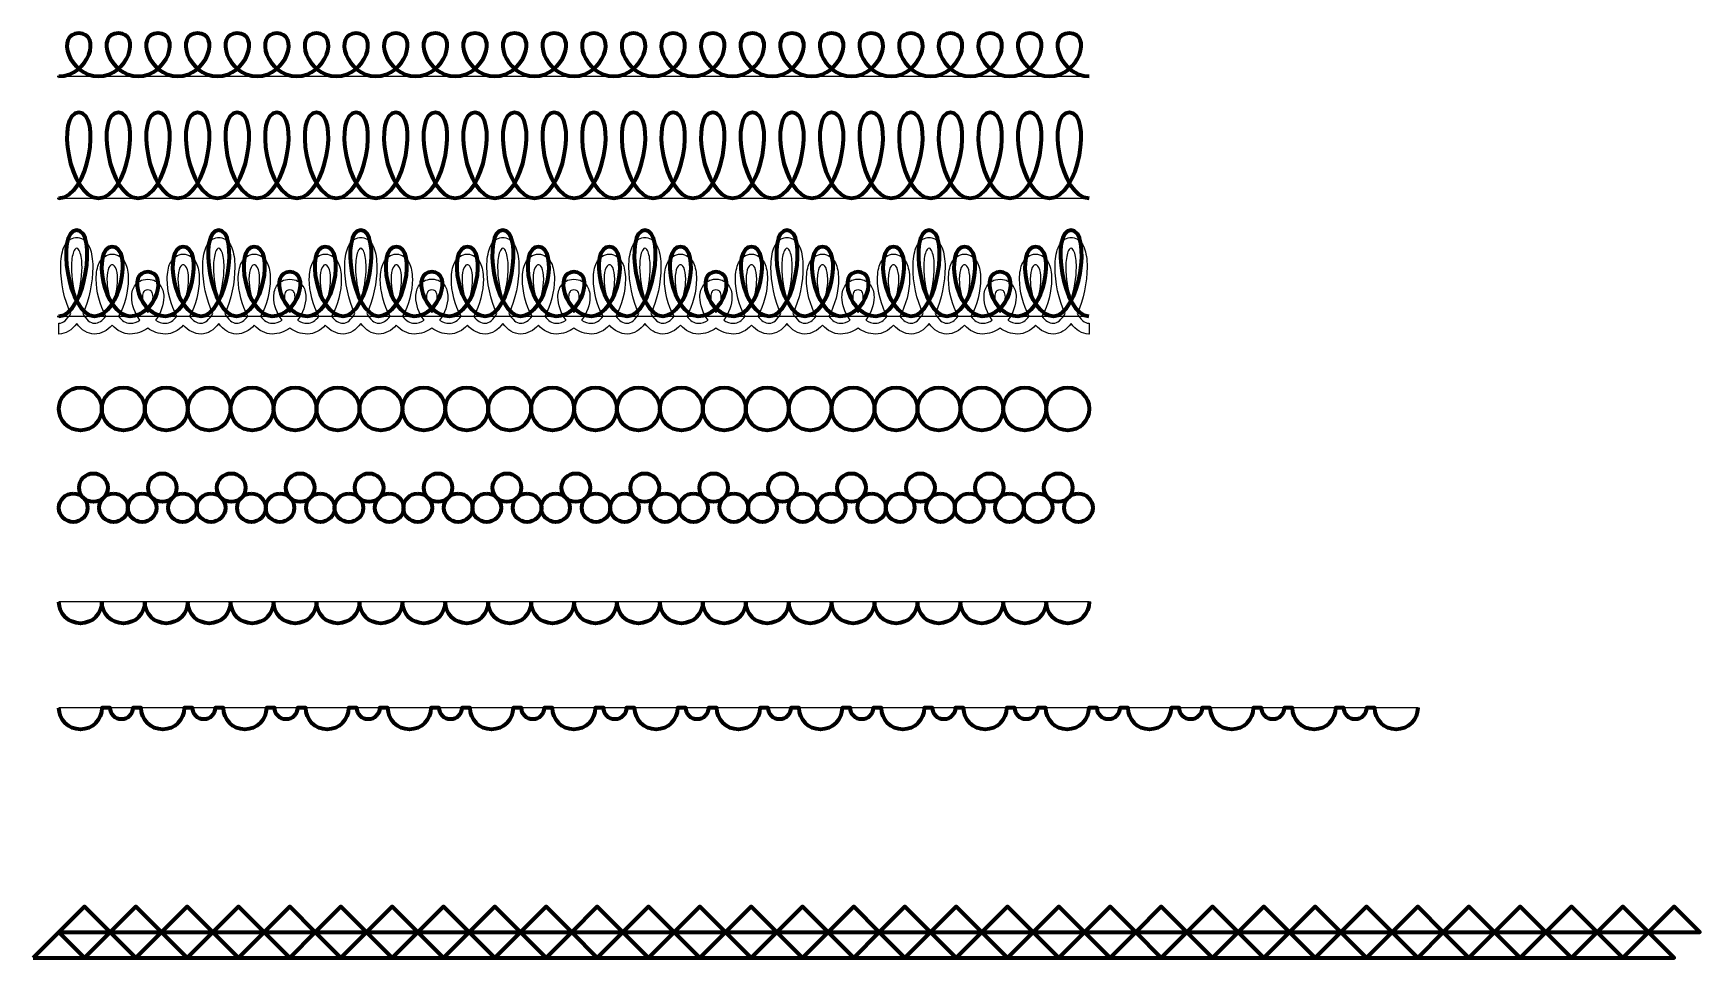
# Model space of a CAD drawing. Header units: centimetres. Extents: x -18.5 to 18.5, y -10.1 to 10.4.
import ezdxf

# ---------------------------------------------------------------- set-up
doc = ezdxf.new("R2010")
doc.units = ezdxf.units.CM
doc.header["$MEASUREMENT"] = 0
doc.layers.add('Layer 1', color=7, linetype='Continuous')

msp = doc.modelspace()

# ---------------------------------------------------------------- linework, layer by layer
at = {"layer": 'Layer 1', "color": 7, "lineweight": 211}
for centre, major_axis in [((-17.44267, 2.04987), (0, 0.47625)), ((-16.49017, 2.04987), (0, 0.47625)), ((-15.53767, 2.04987), (0, 0.47625)), ((-14.58517, 2.04987), (0, 0.47625)), ((-13.63267, 2.04987), (0, 0.47625)), ((-12.68017, 2.04987), (0, 0.47625)), ((-11.72767, 2.04987), (0, 0.47625)), ((-10.77517, 2.04987), (0, 0.47625)), ((-9.82267, 2.04987), (0, 0.47625)), ((-8.87017, 2.04987), (0, 0.47625)), ((-7.91767, 2.04987), (0, 0.47625)), ((-6.96517, 2.04987), (0, 0.47625)), ((-6.01267, 2.04987), (0, 0.47625)), ((-5.06017, 2.04987), (0, 0.47625)), ((-4.10767, 2.04987), (0, 0.47625)), ((-3.15517, 2.04987), (0, 0.47625)), ((-2.20267, 2.04987), (0, 0.47625)), ((-1.25017, 2.04987), (0, 0.47625)), ((-0.29767, 2.04987), (0, 0.47625)), ((0.65483, 2.04987), (0, 0.47625)), ((1.60733, 2.04987), (0, 0.47625)), ((2.55983, 2.04987), (0, 0.47625)), ((3.51233, 2.04987), (0, 0.47625)), ((4.46483, 2.04987), (0, 0.47625)), ((-17.1543, 0.30248), (0, 0.31686)), ((-15.62509, 0.30248), (0, 0.31686)), ((-14.09587, 0.30248), (0, 0.31686)), ((-12.56666, 0.30248), (0, 0.31686)), ((-11.03745, 0.30248), (0, 0.31686)), ((-9.50824, 0.30248), (0, 0.31686)), ((-7.97903, 0.30248), (0, 0.31686)), ((-6.44981, 0.30248), (0, 0.31686)), ((-4.9206, 0.30248), (0, 0.31686)), ((-3.39139, 0.30248), (0, 0.31686)), ((-1.8622, 0.30248), (0, 0.31686)), ((-0.33299, 0.30248), (0, 0.31686)), ((1.19619, 0.30248), (0, 0.31686)), ((2.72543, 0.30248), (0, 0.31686)), ((4.25465, 0.30248), (0, 0.31686)), ((-17.60205, -0.14524), (0, 0.31686)), ((-16.70655, -0.14524), (0, 0.31686)), ((-16.07284, -0.14524), (0, 0.31686)), ((-15.17733, -0.14524), (0, 0.31686)), ((-14.54363, -0.14524), (0, 0.31686)), ((-13.64812, -0.14524), (0, 0.31686)), ((-13.01442, -0.14524), (0, 0.31686)), ((-12.11893, -0.14524), (0, 0.31684)), ((-11.4852, -0.14524), (0, 0.31686)), ((-10.5897, -0.14524), (0, 0.31686)), ((-9.95599, -0.14524), (0, 0.31684)), ((-9.06048, -0.14524), (0, 0.31684)), ((-8.42678, -0.14524), (0, 0.31686)), ((-7.53127, -0.14524), (0, 0.31686)), ((-6.89757, -0.14524), (0, 0.31684)), ((-6.00206, -0.14524), (0, 0.31686)), ((-5.36836, -0.14524), (0, 0.31686)), ((-4.47287, -0.14524), (0, 0.31686)), ((-3.83914, -0.14524), (0, 0.31686)), ((-2.94366, -0.14524), (0, 0.31686)), ((-2.30993, -0.14524), (0, 0.31686)), ((-1.41445, -0.14524), (0, 0.31684)), ((-0.78075, -0.14524), (0, 0.31686)), ((0.11474, -0.14524), (0, 0.31686)), ((0.74847, -0.14524), (0, 0.31686)), ((1.64398, -0.14524), (0, 0.31686)), ((2.27768, -0.14524), (0, 0.31684)), ((3.17319, -0.14524), (0, 0.31686)), ((3.80689, -0.14524), (0, 0.31686)), ((4.70237, -0.14524), (0, 0.31686))]:
    msp.add_ellipse(centre, major_axis=major_axis, ratio=1, dxfattribs=at)
at = {"layer": 'Layer 1', "color": 7}
for points, knots in [([(-17.91892, 9.43429), (-17.26214, 9.43429), (-16.95928, 10.38679), (-17.47931, 10.38679), (-17.47931, 10.38679), (-17.99932, 10.38679), (-17.69648, 9.43429), (-17.0397, 9.43429), (-17.0397, 9.43429), (-16.38292, 9.43429), (-16.08006, 10.38679), (-16.60007, 10.38679), (-16.60007, 10.38679), (-17.12008, 10.38679), (-16.81721, 9.43429), (-16.16046, 9.43429), (-16.16046, 9.43429), (-15.50368, 9.43429), (-15.20082, 10.38679), (-15.72083, 10.38679), (-15.72083, 10.38679), (-16.24087, 10.38679), (-15.938, 9.43429), (-15.28122, 9.43429), (-15.28122, 9.43429), (-14.62447, 9.43429), (-14.32158, 10.38679), (-14.84161, 10.38679), (-14.84161, 10.38679), (-15.36165, 10.38679), (-15.05875, 9.43429), (-14.40198, 9.43429), (-14.40198, 9.43429), (-13.74523, 9.43429), (-13.44234, 10.38679), (-13.96237, 10.38679), (-13.96237, 10.38679), (-14.48238, 10.38679), (-14.17954, 9.43429), (-13.52276, 9.43429), (-13.52276, 9.43429), (-12.86598, 9.43429), (-12.56312, 10.38679), (-13.08315, 10.38679), (-13.08315, 10.38679), (-13.60316, 10.38679), (-13.30029, 9.43429), (-12.64354, 9.43429), (-12.64354, 9.43429), (-11.98676, 9.43429), (-11.6839, 10.38679), (-12.20391, 10.38679), (-12.20391, 10.38679), (-12.72392, 10.38679), (-12.42105, 9.43429), (-11.76428, 9.43429), (-11.76428, 9.43429), (-11.10753, 9.43429), (-10.80464, 10.38679), (-11.32467, 10.38679), (-11.32467, 10.38679), (-11.84471, 10.38679), (-11.54184, 9.43429), (-10.88506, 9.43429), (-10.88506, 9.43429), (-10.22828, 9.43429), (-9.92542, 10.38679), (-10.44545, 10.38679), (-10.44545, 10.38679), (-10.96548, 10.38679), (-10.66262, 9.43429), (-10.00584, 9.43429), (-10.00584, 9.43429), (-9.34906, 9.43429), (-9.0462, 10.38679), (-9.56621, 10.38679), (-9.56621, 10.38679), (-10.08622, 10.38679), (-9.78335, 9.43429), (-9.1266, 9.43429), (-9.1266, 9.43429), (-8.46982, 9.43429), (-8.16696, 10.38679), (-8.68699, 10.38679), (-8.68699, 10.38679), (-9.207, 10.38679), (-8.90413, 9.43429), (-8.24736, 9.43429), (-8.24736, 9.43429), (-7.59061, 9.43429), (-7.28772, 10.38679), (-7.80775, 10.38679), (-7.80775, 10.38679), (-8.32779, 10.38679), (-8.02489, 9.43429), (-7.36814, 9.43429), (-7.36814, 9.43429), (-6.71134, 9.43429), (-6.4085, 10.38679), (-6.92851, 10.38679), (-6.92851, 10.38679), (-7.44855, 10.38679), (-7.14568, 9.43429), (-6.4889, 9.43429), (-6.4889, 9.43429), (-5.83212, 9.43429), (-5.52926, 10.38679), (-6.04929, 10.38679), (-6.04929, 10.38679), (-6.5693, 10.38679), (-6.26646, 9.43429), (-5.60966, 9.43429), (-5.60966, 9.43429), (-4.95291, 9.43429), (-4.65004, 10.38679), (-5.17008, 10.38679), (-5.17008, 10.38679), (-5.69012, 10.38679), (-5.38725, 9.43429), (-4.73045, 9.43429), (-4.73045, 9.43429), (-4.0737, 9.43429), (-3.77083, 10.38679), (-4.29087, 10.38679), (-4.29087, 10.38679), (-4.81083, 10.38679), (-4.50804, 9.43429), (-3.85124, 9.43429), (-3.85124, 9.43429), (-3.19446, 9.43429), (-2.89162, 10.38679), (-3.41163, 10.38679), (-3.41163, 10.38679), (-3.93164, 10.38679), (-3.62877, 9.43429), (-2.97202, 9.43429), (-2.97202, 9.43429), (-2.31524, 9.43429), (-2.01238, 10.38679), (-2.53239, 10.38679), (-2.53239, 10.38679), (-3.0524, 10.38679), (-2.74956, 9.43429), (-2.09281, 9.43429), (-2.09281, 9.43429), (-1.43603, 9.43429), (-1.13317, 10.38679), (-1.65318, 10.38679), (-1.65318, 10.38679), (-2.17319, 10.38679), (-1.87035, 9.43429), (-1.21357, 9.43429), (-1.21357, 9.43429), (-0.55679, 9.43429), (-0.25393, 10.38679), (-0.77396, 10.38679), (-0.77396, 10.38679), (-1.29399, 10.38679), (-0.99113, 9.43429), (-0.33435, 9.43429), (-0.33435, 9.43429), (0.32243, 9.43429), (0.62529, 10.38679), (0.10526, 10.38679), (0.10526, 10.38679), (-0.41477, 10.38679), (-0.11191, 9.43429), (0.54487, 9.43429), (0.54487, 9.43429), (1.20165, 9.43429), (1.50451, 10.38679), (0.9845, 10.38679), (0.9845, 10.38679), (0.46449, 10.38679), (0.76733, 9.43429), (1.42411, 9.43429), (1.42411, 9.43429), (2.08089, 9.43429), (2.38375, 10.38679), (1.86372, 10.38679), (1.86372, 10.38679), (1.34369, 10.38679), (1.64655, 9.43429), (2.30333, 9.43429), (2.30333, 9.43429), (2.96011, 9.43429), (3.26297, 10.38679), (2.74294, 10.38679), (2.74294, 10.38679), (2.22295, 10.38679), (2.52577, 9.43429), (3.18255, 9.43429), (3.18255, 9.43429), (3.83933, 9.43429), (4.14219, 10.38679), (3.62216, 10.38679), (3.62216, 10.38679), (3.10217, 10.38679), (3.40502, 9.43429), (4.06179, 9.43429), (4.06179, 9.43429), (4.71854, 9.43429), (5.02141, 10.38679), (4.50137, 10.38679), (4.50137, 10.38679), (3.98138, 10.38679), (4.28423, 9.43429), (4.941, 9.43429), (4.941, 9.43429), (4.941, 9.43429), (-17.91892, 9.43429), (-17.91892, 9.43429)], [0, 0, 0, 0, 0.01851852, 0.01851852, 0.01851852, 0.01851852, 0.03703704, 0.03703704, 0.03703704, 0.03703704, 0.05555556, 0.05555556, 0.05555556, 0.05555556, 0.07407407, 0.07407407, 0.07407407, 0.07407407, 0.09259259, 0.09259259, 0.09259259, 0.09259259, 0.11111111, 0.11111111, 0.11111111, 0.11111111, 0.12962963, 0.12962963, 0.12962963, 0.12962963, 0.14814815, 0.14814815, 0.14814815, 0.14814815, 0.16666667, 0.16666667, 0.16666667, 0.16666667, 0.18518519, 0.18518519, 0.18518519, 0.18518519, 0.2037037, 0.2037037, 0.2037037, 0.2037037, 0.22222222, 0.22222222, 0.22222222, 0.22222222, 0.24074074, 0.24074074, 0.24074074, 0.24074074, 0.25925926, 0.25925926, 0.25925926, 0.25925926, 0.27777778, 0.27777778, 0.27777778, 0.27777778, 0.2962963, 0.2962963, 0.2962963, 0.2962963, 0.31481481, 0.31481481, 0.31481481, 0.31481481, 0.33333333, 0.33333333, 0.33333333, 0.33333333, 0.35185185, 0.35185185, 0.35185185, 0.35185185, 0.37037037, 0.37037037, 0.37037037, 0.37037037, 0.38888889, 0.38888889, 0.38888889, 0.38888889, 0.40740741, 0.40740741, 0.40740741, 0.40740741, 0.42592593, 0.42592593, 0.42592593, 0.42592593, 0.44444444, 0.44444444, 0.44444444, 0.44444444, 0.46296296, 0.46296296, 0.46296296, 0.46296296, 0.48148148, 0.48148148, 0.48148148, 0.48148148, 0.5, 0.5, 0.5, 0.5, 0.51851852, 0.51851852, 0.51851852, 0.51851852, 0.53703704, 0.53703704, 0.53703704, 0.53703704, 0.55555556, 0.55555556, 0.55555556, 0.55555556, 0.57407407, 0.57407407, 0.57407407, 0.57407407, 0.59259259, 0.59259259, 0.59259259, 0.59259259, 0.61111111, 0.61111111, 0.61111111, 0.61111111, 0.62962963, 0.62962963, 0.62962963, 0.62962963, 0.64814815, 0.64814815, 0.64814815, 0.64814815, 0.66666667, 0.66666667, 0.66666667, 0.66666667, 0.68518519, 0.68518519, 0.68518519, 0.68518519, 0.7037037, 0.7037037, 0.7037037, 0.7037037, 0.72222222, 0.72222222, 0.72222222, 0.72222222, 0.74074074, 0.74074074, 0.74074074, 0.74074074, 0.75925926, 0.75925926, 0.75925926, 0.75925926, 0.77777778, 0.77777778, 0.77777778, 0.77777778, 0.7962963, 0.7962963, 0.7962963, 0.7962963, 0.81481481, 0.81481481, 0.81481481, 0.81481481, 0.83333333, 0.83333333, 0.83333333, 0.83333333, 0.85185185, 0.85185185, 0.85185185, 0.85185185, 0.87037037, 0.87037037, 0.87037037, 0.87037037, 0.88888889, 0.88888889, 0.88888889, 0.88888889, 0.90740741, 0.90740741, 0.90740741, 0.90740741, 0.92592593, 0.92592593, 0.92592593, 0.92592593, 0.94444444, 0.94444444, 0.94444444, 0.94444444, 0.96296296, 0.96296296, 0.96296296, 0.96296296, 1, 1, 1, 1]), ([(-17.91892, 9.43429), (-17.91892, 9.43429), (-17.91892, 9.43429), (-17.91892, 9.43429), (-17.91892, 9.43429), (-17.91892, 9.43429), (-17.91892, 9.43429), (-17.91892, 9.43429)], [0, 0, 0, 0, 0.33333333, 0.33333333, 0.33333333, 0.33333333, 1, 1, 1, 1]), ([(-17.91892, 6.72591), (-17.26214, 6.72591), (-16.95928, 8.63091), (-17.47931, 8.63091), (-17.47931, 8.63091), (-17.99932, 8.63091), (-17.69648, 6.72591), (-17.0397, 6.72591), (-17.0397, 6.72591), (-16.38292, 6.72591), (-16.08006, 8.63091), (-16.60007, 8.63091), (-16.60007, 8.63091), (-17.12008, 8.63091), (-16.81721, 6.72591), (-16.16046, 6.72591), (-16.16046, 6.72591), (-15.50368, 6.72591), (-15.20082, 8.63091), (-15.72083, 8.63091), (-15.72083, 8.63091), (-16.24087, 8.63091), (-15.938, 6.72591), (-15.28122, 6.72591), (-15.28122, 6.72591), (-14.62447, 6.72591), (-14.32158, 8.63091), (-14.84161, 8.63091), (-14.84161, 8.63091), (-15.36165, 8.63091), (-15.05875, 6.72591), (-14.40198, 6.72591), (-14.40198, 6.72591), (-13.74523, 6.72591), (-13.44234, 8.63091), (-13.96237, 8.63091), (-13.96237, 8.63091), (-14.48238, 8.63091), (-14.17954, 6.72591), (-13.52276, 6.72591), (-13.52276, 6.72591), (-12.86598, 6.72591), (-12.56312, 8.63091), (-13.08315, 8.63091), (-13.08315, 8.63091), (-13.60316, 8.63091), (-13.30029, 6.72591), (-12.64354, 6.72591), (-12.64354, 6.72591), (-11.98676, 6.72591), (-11.6839, 8.63091), (-12.20391, 8.63091), (-12.20391, 8.63091), (-12.72392, 8.63091), (-12.42105, 6.72591), (-11.76428, 6.72591), (-11.76428, 6.72591), (-11.10753, 6.72591), (-10.80464, 8.63091), (-11.32467, 8.63091), (-11.32467, 8.63091), (-11.84471, 8.63091), (-11.54184, 6.72591), (-10.88506, 6.72591), (-10.88506, 6.72591), (-10.22828, 6.72591), (-9.92542, 8.63091), (-10.44545, 8.63091), (-10.44545, 8.63091), (-10.96548, 8.63091), (-10.66262, 6.72591), (-10.00584, 6.72591), (-10.00584, 6.72591), (-9.34906, 6.72591), (-9.0462, 8.63091), (-9.56621, 8.63091), (-9.56621, 8.63091), (-10.08622, 8.63091), (-9.78335, 6.72591), (-9.1266, 6.72591), (-9.1266, 6.72591), (-8.46982, 6.72591), (-8.16696, 8.63091), (-8.68699, 8.63091), (-8.68699, 8.63091), (-9.207, 8.63091), (-8.90413, 6.72591), (-8.24736, 6.72591), (-8.24736, 6.72591), (-7.59061, 6.72591), (-7.28772, 8.63091), (-7.80775, 8.63091), (-7.80775, 8.63091), (-8.32779, 8.63091), (-8.02489, 6.72591), (-7.36814, 6.72591), (-7.36814, 6.72591), (-6.71134, 6.72591), (-6.4085, 8.63091), (-6.92851, 8.63091), (-6.92851, 8.63091), (-7.44855, 8.63091), (-7.14568, 6.72591), (-6.4889, 6.72591), (-6.4889, 6.72591), (-5.83212, 6.72591), (-5.52926, 8.63091), (-6.04929, 8.63091), (-6.04929, 8.63091), (-6.5693, 8.63091), (-6.26646, 6.72591), (-5.60966, 6.72591), (-5.60966, 6.72591), (-4.95291, 6.72591), (-4.65004, 8.63091), (-5.17008, 8.63091), (-5.17008, 8.63091), (-5.69012, 8.63091), (-5.38725, 6.72591), (-4.73045, 6.72591), (-4.73045, 6.72591), (-4.0737, 6.72591), (-3.77083, 8.63091), (-4.29087, 8.63091), (-4.29087, 8.63091), (-4.81083, 8.63091), (-4.50804, 6.72591), (-3.85124, 6.72591), (-3.85124, 6.72591), (-3.19446, 6.72591), (-2.89162, 8.63091), (-3.41163, 8.63091), (-3.41163, 8.63091), (-3.93164, 8.63091), (-3.62877, 6.72591), (-2.97202, 6.72591), (-2.97202, 6.72591), (-2.31524, 6.72591), (-2.01238, 8.63091), (-2.53239, 8.63091), (-2.53239, 8.63091), (-3.0524, 8.63091), (-2.74956, 6.72591), (-2.09281, 6.72591), (-2.09281, 6.72591), (-1.43603, 6.72591), (-1.13317, 8.63091), (-1.65318, 8.63091), (-1.65318, 8.63091), (-2.17319, 8.63091), (-1.87035, 6.72591), (-1.21357, 6.72591), (-1.21357, 6.72591), (-0.55679, 6.72591), (-0.25393, 8.63091), (-0.77396, 8.63091), (-0.77396, 8.63091), (-1.29399, 8.63091), (-0.99113, 6.72591), (-0.33435, 6.72591), (-0.33435, 6.72591), (0.32243, 6.72591), (0.62529, 8.63091), (0.10526, 8.63091), (0.10526, 8.63091), (-0.41477, 8.63091), (-0.11191, 6.72591), (0.54487, 6.72591), (0.54487, 6.72591), (1.20165, 6.72591), (1.50451, 8.63091), (0.9845, 8.63091), (0.9845, 8.63091), (0.46449, 8.63091), (0.76733, 6.72591), (1.42411, 6.72591), (1.42411, 6.72591), (2.08089, 6.72591), (2.38375, 8.63091), (1.86372, 8.63091), (1.86372, 8.63091), (1.34369, 8.63091), (1.64655, 6.72591), (2.30333, 6.72591), (2.30333, 6.72591), (2.96011, 6.72591), (3.26297, 8.63091), (2.74294, 8.63091), (2.74294, 8.63091), (2.22295, 8.63091), (2.52577, 6.72591), (3.18255, 6.72591), (3.18255, 6.72591), (3.83933, 6.72591), (4.14219, 8.63091), (3.62216, 8.63091), (3.62216, 8.63091), (3.10217, 8.63091), (3.40502, 6.72591), (4.06179, 6.72591), (4.06179, 6.72591), (4.71854, 6.72591), (5.02141, 8.63091), (4.50137, 8.63091), (4.50137, 8.63091), (3.98138, 8.63091), (4.28423, 6.72591), (4.941, 6.72591), (4.941, 6.72591), (4.941, 6.72591), (-17.91892, 6.72591), (-17.91892, 6.72591)], [0, 0, 0, 0, 0.01851852, 0.01851852, 0.01851852, 0.01851852, 0.03703704, 0.03703704, 0.03703704, 0.03703704, 0.05555556, 0.05555556, 0.05555556, 0.05555556, 0.07407407, 0.07407407, 0.07407407, 0.07407407, 0.09259259, 0.09259259, 0.09259259, 0.09259259, 0.11111111, 0.11111111, 0.11111111, 0.11111111, 0.12962963, 0.12962963, 0.12962963, 0.12962963, 0.14814815, 0.14814815, 0.14814815, 0.14814815, 0.16666667, 0.16666667, 0.16666667, 0.16666667, 0.18518519, 0.18518519, 0.18518519, 0.18518519, 0.2037037, 0.2037037, 0.2037037, 0.2037037, 0.22222222, 0.22222222, 0.22222222, 0.22222222, 0.24074074, 0.24074074, 0.24074074, 0.24074074, 0.25925926, 0.25925926, 0.25925926, 0.25925926, 0.27777778, 0.27777778, 0.27777778, 0.27777778, 0.2962963, 0.2962963, 0.2962963, 0.2962963, 0.31481481, 0.31481481, 0.31481481, 0.31481481, 0.33333333, 0.33333333, 0.33333333, 0.33333333, 0.35185185, 0.35185185, 0.35185185, 0.35185185, 0.37037037, 0.37037037, 0.37037037, 0.37037037, 0.38888889, 0.38888889, 0.38888889, 0.38888889, 0.40740741, 0.40740741, 0.40740741, 0.40740741, 0.42592593, 0.42592593, 0.42592593, 0.42592593, 0.44444444, 0.44444444, 0.44444444, 0.44444444, 0.46296296, 0.46296296, 0.46296296, 0.46296296, 0.48148148, 0.48148148, 0.48148148, 0.48148148, 0.5, 0.5, 0.5, 0.5, 0.51851852, 0.51851852, 0.51851852, 0.51851852, 0.53703704, 0.53703704, 0.53703704, 0.53703704, 0.55555556, 0.55555556, 0.55555556, 0.55555556, 0.57407407, 0.57407407, 0.57407407, 0.57407407, 0.59259259, 0.59259259, 0.59259259, 0.59259259, 0.61111111, 0.61111111, 0.61111111, 0.61111111, 0.62962963, 0.62962963, 0.62962963, 0.62962963, 0.64814815, 0.64814815, 0.64814815, 0.64814815, 0.66666667, 0.66666667, 0.66666667, 0.66666667, 0.68518519, 0.68518519, 0.68518519, 0.68518519, 0.7037037, 0.7037037, 0.7037037, 0.7037037, 0.72222222, 0.72222222, 0.72222222, 0.72222222, 0.74074074, 0.74074074, 0.74074074, 0.74074074, 0.75925926, 0.75925926, 0.75925926, 0.75925926, 0.77777778, 0.77777778, 0.77777778, 0.77777778, 0.7962963, 0.7962963, 0.7962963, 0.7962963, 0.81481481, 0.81481481, 0.81481481, 0.81481481, 0.83333333, 0.83333333, 0.83333333, 0.83333333, 0.85185185, 0.85185185, 0.85185185, 0.85185185, 0.87037037, 0.87037037, 0.87037037, 0.87037037, 0.88888889, 0.88888889, 0.88888889, 0.88888889, 0.90740741, 0.90740741, 0.90740741, 0.90740741, 0.92592593, 0.92592593, 0.92592593, 0.92592593, 0.94444444, 0.94444444, 0.94444444, 0.94444444, 0.96296296, 0.96296296, 0.96296296, 0.96296296, 1, 1, 1, 1]), ([(-17.91892, 6.72591), (-17.91892, 6.72591), (-17.91892, 6.72591), (-17.91892, 6.72591), (-17.91892, 6.72591), (-17.91892, 6.72591), (-17.91892, 6.72591), (-17.91892, 6.72591)], [0, 0, 0, 0, 0.33333333, 0.33333333, 0.33333333, 0.33333333, 1, 1, 1, 1]), ([(-17.91892, 4.11156), (-17.33027, 4.11156), (-17.05884, 6.01656), (-17.5249, 6.01656), (-17.5249, 6.01656), (-17.99099, 6.01656), (-17.71955, 4.11156), (-17.13091, 4.11156), (-17.13091, 4.11156), (-16.54227, 4.11156), (-16.27083, 5.64614), (-16.73687, 5.64614), (-16.73687, 5.64614), (-17.20296, 5.64614), (-16.9315, 4.11156), (-16.34285, 4.11156), (-16.34285, 4.11156), (-15.7542, 4.11156), (-15.48277, 5.09052), (-15.94886, 5.09052), (-15.94886, 5.09052), (-16.41492, 5.09052), (-16.14346, 4.11156), (-15.55484, 4.11156), (-15.55484, 4.11156), (-14.96619, 4.11156), (-14.69473, 5.64614), (-15.16082, 5.64614), (-15.16082, 5.64614), (-15.62688, 5.64614), (-15.35542, 4.11156), (-14.76678, 4.11156), (-14.76678, 4.11156), (-14.17816, 4.11156), (-13.90667, 6.01656), (-14.37276, 6.01656), (-14.37276, 6.01656), (-14.83885, 6.01656), (-14.56739, 4.11156), (-13.97874, 4.11156), (-13.97874, 4.11156), (-13.39009, 4.11156), (-13.11866, 5.64614), (-13.58472, 5.64614), (-13.58472, 5.64614), (-14.05078, 5.64614), (-13.77932, 4.11156), (-13.1907, 4.11156), (-13.1907, 4.11156), (-12.60208, 4.11156), (-12.33062, 5.09052), (-12.79668, 5.09052), (-12.79668, 5.09052), (-13.26274, 5.09052), (-12.99128, 4.11156), (-12.40266, 4.11156), (-12.40266, 4.11156), (-11.81404, 4.11156), (-11.54258, 5.64614), (-12.00867, 5.64614), (-12.00867, 5.64614), (-12.47473, 5.64614), (-12.2033, 4.11156), (-11.61465, 4.11156), (-11.61465, 4.11156), (-11.026, 4.11156), (-10.75457, 6.01656), (-11.22063, 6.01656), (-11.22063, 6.01656), (-11.68669, 6.01656), (-11.41526, 4.11156), (-10.82661, 4.11156), (-10.82661, 4.11156), (-10.23796, 4.11156), (-9.9665, 5.64614), (-10.43259, 5.64614), (-10.43259, 5.64614), (-10.89865, 5.64614), (-10.62719, 4.11156), (-10.03857, 4.11156), (-10.03857, 4.11156), (-9.44992, 4.11156), (-9.17849, 5.09052), (-9.64455, 5.09052), (-9.64455, 5.09052), (-10.11061, 5.09052), (-9.83915, 4.11156), (-9.25053, 4.11156), (-9.25053, 4.11156), (-8.66191, 4.11156), (-8.39045, 5.64614), (-8.85651, 5.64614), (-8.85651, 5.64614), (-9.32263, 5.64614), (-9.05114, 4.11156), (-8.46252, 4.11156), (-8.46252, 4.11156), (-7.87385, 4.11156), (-7.60244, 6.01656), (-8.0685, 6.01656), (-8.0685, 6.01656), (-8.53459, 6.01656), (-8.26313, 4.11156), (-7.67451, 4.11156), (-7.67451, 4.11156), (-7.08584, 4.11156), (-6.8144, 5.64614), (-7.28047, 5.64614), (-7.28047, 5.64614), (-7.74654, 5.64614), (-7.47512, 4.11156), (-6.88643, 4.11156), (-6.88643, 4.11156), (-6.29781, 4.11156), (-6.0264, 5.09052), (-6.49247, 5.09052), (-6.49247, 5.09052), (-6.95854, 5.09052), (-6.6871, 4.11156), (-6.09845, 4.11156), (-6.09845, 4.11156), (-5.50978, 4.11156), (-5.23837, 5.64614), (-5.70443, 5.64614), (-5.70443, 5.64614), (-6.17044, 5.64614), (-5.89906, 4.11156), (-5.31041, 4.11156), (-5.31041, 4.11156), (-4.72174, 4.11156), (-4.4503, 6.01656), (-4.91634, 6.01656), (-4.91634, 6.01656), (-5.3824, 6.01656), (-5.11097, 4.11156), (-4.52235, 4.11156), (-4.52235, 4.11156), (-3.93368, 4.11156), (-3.66227, 5.64614), (-4.12831, 5.64614), (-4.12831, 5.64614), (-4.5944, 5.64614), (-4.32291, 4.11156), (-3.73432, 4.11156), (-3.73432, 4.11156), (-3.14565, 4.11156), (-2.87424, 5.09052), (-3.34025, 5.09052), (-3.34025, 5.09052), (-3.80634, 5.09052), (-3.5349, 4.11156), (-2.94626, 4.11156), (-2.94626, 4.11156), (-2.35762, 4.11156), (-2.08618, 5.64614), (-2.55224, 5.64614), (-2.55224, 5.64614), (-3.0183, 5.64614), (-2.74687, 4.11156), (-2.15822, 4.11156), (-2.15822, 4.11156), (-1.56957, 4.11156), (-1.29814, 6.01656), (-1.76423, 6.01656), (-1.76423, 6.01656), (-2.23027, 6.01656), (-1.95886, 4.11156), (-1.37019, 4.11156), (-1.37019, 4.11156), (-0.78157, 4.11156), (-0.51011, 5.64614), (-0.97615, 5.64614), (-0.97615, 5.64614), (-1.44221, 5.64614), (-1.1708, 4.11156), (-0.58213, 4.11156), (-0.58213, 4.11156), (0.00652, 4.11156), (0.27795, 5.09052), (-0.18814, 5.09052), (-0.18814, 5.09052), (-0.6542, 5.09052), (-0.38274, 4.11156), (0.20593, 4.11156), (0.20593, 4.11156), (0.79455, 4.11156), (1.06596, 5.64614), (0.59992, 5.64614), (0.59992, 5.64614), (0.13388, 5.64614), (0.40527, 4.11156), (0.99394, 4.11156), (0.99394, 4.11156), (1.58259, 4.11156), (1.85402, 6.01656), (1.38796, 6.01656), (1.38796, 6.01656), (0.92192, 6.01656), (1.19336, 4.11156), (1.78198, 4.11156), (1.78198, 4.11156), (2.37063, 4.11156), (2.64209, 5.64614), (2.17605, 5.64614), (2.17605, 5.64614), (1.70999, 5.64614), (1.9814, 4.11156), (2.57004, 4.11156), (2.57004, 4.11156), (3.15871, 4.11156), (3.43015, 5.09052), (2.96406, 5.09052), (2.96406, 5.09052), (2.498, 5.09052), (2.76946, 4.11156), (3.3581, 4.11156), (3.3581, 4.11156), (3.94674, 4.11156), (4.21815, 5.64614), (3.75212, 5.64614), (3.75212, 5.64614), (3.28609, 5.64614), (3.55747, 4.11156), (4.14611, 4.11156), (4.14611, 4.11156), (4.73478, 4.11156), (5.00619, 6.01656), (4.54015, 6.01656), (4.54015, 6.01656), (4.07411, 6.01656), (4.34552, 4.11156), (4.93417, 4.11156), (4.93417, 4.11156), (4.93417, 4.11156), (-17.91892, 4.11156), (-17.91892, 4.11156)], [0, 0, 0, 0, 0.01666667, 0.01666667, 0.01666667, 0.01666667, 0.03333333, 0.03333333, 0.03333333, 0.03333333, 0.05, 0.05, 0.05, 0.05, 0.06666667, 0.06666667, 0.06666667, 0.06666667, 0.08333333, 0.08333333, 0.08333333, 0.08333333, 0.1, 0.1, 0.1, 0.1, 0.11666667, 0.11666667, 0.11666667, 0.11666667, 0.13333333, 0.13333333, 0.13333333, 0.13333333, 0.15, 0.15, 0.15, 0.15, 0.16666667, 0.16666667, 0.16666667, 0.16666667, 0.18333333, 0.18333333, 0.18333333, 0.18333333, 0.2, 0.2, 0.2, 0.2, 0.21666667, 0.21666667, 0.21666667, 0.21666667, 0.23333333, 0.23333333, 0.23333333, 0.23333333, 0.25, 0.25, 0.25, 0.25, 0.26666667, 0.26666667, 0.26666667, 0.26666667, 0.28333333, 0.28333333, 0.28333333, 0.28333333, 0.3, 0.3, 0.3, 0.3, 0.31666667, 0.31666667, 0.31666667, 0.31666667, 0.33333333, 0.33333333, 0.33333333, 0.33333333, 0.35, 0.35, 0.35, 0.35, 0.36666667, 0.36666667, 0.36666667, 0.36666667, 0.38333333, 0.38333333, 0.38333333, 0.38333333, 0.4, 0.4, 0.4, 0.4, 0.41666667, 0.41666667, 0.41666667, 0.41666667, 0.43333333, 0.43333333, 0.43333333, 0.43333333, 0.45, 0.45, 0.45, 0.45, 0.46666667, 0.46666667, 0.46666667, 0.46666667, 0.48333333, 0.48333333, 0.48333333, 0.48333333, 0.5, 0.5, 0.5, 0.5, 0.51666667, 0.51666667, 0.51666667, 0.51666667, 0.53333333, 0.53333333, 0.53333333, 0.53333333, 0.55, 0.55, 0.55, 0.55, 0.56666667, 0.56666667, 0.56666667, 0.56666667, 0.58333333, 0.58333333, 0.58333333, 0.58333333, 0.6, 0.6, 0.6, 0.6, 0.61666667, 0.61666667, 0.61666667, 0.61666667, 0.63333333, 0.63333333, 0.63333333, 0.63333333, 0.65, 0.65, 0.65, 0.65, 0.66666667, 0.66666667, 0.66666667, 0.66666667, 0.68333333, 0.68333333, 0.68333333, 0.68333333, 0.7, 0.7, 0.7, 0.7, 0.71666667, 0.71666667, 0.71666667, 0.71666667, 0.73333333, 0.73333333, 0.73333333, 0.73333333, 0.75, 0.75, 0.75, 0.75, 0.76666667, 0.76666667, 0.76666667, 0.76666667, 0.78333333, 0.78333333, 0.78333333, 0.78333333, 0.8, 0.8, 0.8, 0.8, 0.81666667, 0.81666667, 0.81666667, 0.81666667, 0.83333333, 0.83333333, 0.83333333, 0.83333333, 0.85, 0.85, 0.85, 0.85, 0.86666667, 0.86666667, 0.86666667, 0.86666667, 0.88333333, 0.88333333, 0.88333333, 0.88333333, 0.9, 0.9, 0.9, 0.9, 0.91666667, 0.91666667, 0.91666667, 0.91666667, 0.93333333, 0.93333333, 0.93333333, 0.93333333, 0.95, 0.95, 0.95, 0.95, 0.96666667, 0.96666667, 0.96666667, 0.96666667, 1, 1, 1, 1]), ([(-17.91892, 4.11156), (-17.91892, 4.11156), (-17.91892, 4.11156), (-17.91892, 4.11156), (-17.91892, 4.11156), (-17.91892, 4.11156), (-17.91892, 4.11156), (-17.91892, 4.11156)], [0, 0, 0, 0, 0.33333333, 0.33333333, 0.33333333, 0.33333333, 1, 1, 1, 1]), ([(-16.96642, -2.23384), (-16.96642, -2.49686), (-17.17965, -2.71009), (-17.44267, -2.71009), (-17.44267, -2.71009), (-17.70569, -2.71009), (-17.91892, -2.49686), (-17.91892, -2.23384), (-17.91892, -2.23384), (-17.91892, -2.23384), (-16.96642, -2.23384), (-16.96642, -2.23384)], [0, 0, 0, 0, 0.25, 0.25, 0.25, 0.25, 0.5, 0.5, 0.5, 0.5, 1, 1, 1, 1]), ([(-16.96642, -2.23384), (-16.96642, -2.23384), (-16.96642, -2.23384), (-16.96642, -2.23384), (-16.96642, -2.23384), (-16.96642, -2.23384), (-16.96642, -2.23384), (-16.96642, -2.23384)], [0, 0, 0, 0, 0.33333333, 0.33333333, 0.33333333, 0.33333333, 1, 1, 1, 1]), ([(-16.01392, -2.23384), (-16.01392, -2.49686), (-16.22715, -2.71009), (-16.49017, -2.71009), (-16.49017, -2.71009), (-16.75319, -2.71009), (-16.96642, -2.49686), (-16.96642, -2.23384), (-16.96642, -2.23384), (-16.96642, -2.23384), (-16.01392, -2.23384), (-16.01392, -2.23384)], [0, 0, 0, 0, 0.25, 0.25, 0.25, 0.25, 0.5, 0.5, 0.5, 0.5, 1, 1, 1, 1]), ([(-16.01392, -2.23384), (-16.01392, -2.23384), (-16.01392, -2.23384), (-16.01392, -2.23384), (-16.01392, -2.23384), (-16.01392, -2.23384), (-16.01392, -2.23384), (-16.01392, -2.23384)], [0, 0, 0, 0, 0.33333333, 0.33333333, 0.33333333, 0.33333333, 1, 1, 1, 1]), ([(-15.06142, -2.23384), (-15.06142, -2.49686), (-15.27465, -2.71009), (-15.53767, -2.71009), (-15.53767, -2.71009), (-15.80069, -2.71009), (-16.01392, -2.49686), (-16.01392, -2.23384), (-16.01392, -2.23384), (-16.01392, -2.23384), (-15.06142, -2.23384), (-15.06142, -2.23384)], [0, 0, 0, 0, 0.25, 0.25, 0.25, 0.25, 0.5, 0.5, 0.5, 0.5, 1, 1, 1, 1]), ([(-15.06142, -2.23384), (-15.06142, -2.23384), (-15.06142, -2.23384), (-15.06142, -2.23384), (-15.06142, -2.23384), (-15.06142, -2.23384), (-15.06142, -2.23384), (-15.06142, -2.23384)], [0, 0, 0, 0, 0.33333333, 0.33333333, 0.33333333, 0.33333333, 1, 1, 1, 1]), ([(-14.10892, -2.23384), (-14.10892, -2.49686), (-14.32215, -2.71009), (-14.58517, -2.71009), (-14.58517, -2.71009), (-14.84819, -2.71009), (-15.06142, -2.49686), (-15.06142, -2.23384), (-15.06142, -2.23384), (-15.06142, -2.23384), (-14.10892, -2.23384), (-14.10892, -2.23384)], [0, 0, 0, 0, 0.25, 0.25, 0.25, 0.25, 0.5, 0.5, 0.5, 0.5, 1, 1, 1, 1]), ([(-14.10892, -2.23384), (-14.10892, -2.23384), (-14.10892, -2.23384), (-14.10892, -2.23384), (-14.10892, -2.23384), (-14.10892, -2.23384), (-14.10892, -2.23384), (-14.10892, -2.23384)], [0, 0, 0, 0, 0.33333333, 0.33333333, 0.33333333, 0.33333333, 1, 1, 1, 1]), ([(-13.15642, -2.23384), (-13.15642, -2.49686), (-13.36965, -2.71009), (-13.63267, -2.71009), (-13.63267, -2.71009), (-13.89569, -2.71009), (-14.10892, -2.49686), (-14.10892, -2.23384), (-14.10892, -2.23384), (-14.10892, -2.23384), (-13.15642, -2.23384), (-13.15642, -2.23384)], [0, 0, 0, 0, 0.25, 0.25, 0.25, 0.25, 0.5, 0.5, 0.5, 0.5, 1, 1, 1, 1]), ([(-13.15642, -2.23384), (-13.15642, -2.23384), (-13.15642, -2.23384), (-13.15642, -2.23384), (-13.15642, -2.23384), (-13.15642, -2.23384), (-13.15642, -2.23384), (-13.15642, -2.23384)], [0, 0, 0, 0, 0.33333333, 0.33333333, 0.33333333, 0.33333333, 1, 1, 1, 1]), ([(-12.20392, -2.23384), (-12.20392, -2.49686), (-12.41715, -2.71009), (-12.68017, -2.71009), (-12.68017, -2.71009), (-12.94319, -2.71009), (-13.15642, -2.49686), (-13.15642, -2.23384), (-13.15642, -2.23384), (-13.15642, -2.23384), (-12.20392, -2.23384), (-12.20392, -2.23384)], [0, 0, 0, 0, 0.25, 0.25, 0.25, 0.25, 0.5, 0.5, 0.5, 0.5, 1, 1, 1, 1]), ([(-12.20392, -2.23384), (-12.20392, -2.23384), (-12.20392, -2.23384), (-12.20392, -2.23384), (-12.20392, -2.23384), (-12.20392, -2.23384), (-12.20392, -2.23384), (-12.20392, -2.23384)], [0, 0, 0, 0, 0.33333333, 0.33333333, 0.33333333, 0.33333333, 1, 1, 1, 1]), ([(-11.25142, -2.23384), (-11.25142, -2.49686), (-11.46465, -2.71009), (-11.72767, -2.71009), (-11.72767, -2.71009), (-11.99069, -2.71009), (-12.20392, -2.49686), (-12.20392, -2.23384), (-12.20392, -2.23384), (-12.20392, -2.23384), (-11.25142, -2.23384), (-11.25142, -2.23384)], [0, 0, 0, 0, 0.25, 0.25, 0.25, 0.25, 0.5, 0.5, 0.5, 0.5, 1, 1, 1, 1]), ([(-11.25142, -2.23384), (-11.25142, -2.23384), (-11.25142, -2.23384), (-11.25142, -2.23384), (-11.25142, -2.23384), (-11.25142, -2.23384), (-11.25142, -2.23384), (-11.25142, -2.23384)], [0, 0, 0, 0, 0.33333333, 0.33333333, 0.33333333, 0.33333333, 1, 1, 1, 1]), ([(-10.29892, -2.23384), (-10.29892, -2.49686), (-10.51215, -2.71009), (-10.77517, -2.71009), (-10.77517, -2.71009), (-11.03822, -2.71009), (-11.25142, -2.49686), (-11.25142, -2.23384), (-11.25142, -2.23384), (-11.25142, -2.23384), (-10.29892, -2.23384), (-10.29892, -2.23384)], [0, 0, 0, 0, 0.25, 0.25, 0.25, 0.25, 0.5, 0.5, 0.5, 0.5, 1, 1, 1, 1]), ([(-10.29892, -2.23384), (-10.29892, -2.23384), (-10.29892, -2.23384), (-10.29892, -2.23384), (-10.29892, -2.23384), (-10.29892, -2.23384), (-10.29892, -2.23384), (-10.29892, -2.23384)], [0, 0, 0, 0, 0.33333333, 0.33333333, 0.33333333, 0.33333333, 1, 1, 1, 1]), ([(-9.34642, -2.23384), (-9.34642, -2.49686), (-9.55965, -2.71009), (-9.82267, -2.71009), (-9.82267, -2.71009), (-10.08569, -2.71009), (-10.29892, -2.49686), (-10.29892, -2.23384), (-10.29892, -2.23384), (-10.29892, -2.23384), (-9.34642, -2.23384), (-9.34642, -2.23384)], [0, 0, 0, 0, 0.25, 0.25, 0.25, 0.25, 0.5, 0.5, 0.5, 0.5, 1, 1, 1, 1]), ([(-9.34642, -2.23384), (-9.34642, -2.23384), (-9.34642, -2.23384), (-9.34642, -2.23384), (-9.34642, -2.23384), (-9.34642, -2.23384), (-9.34642, -2.23384), (-9.34642, -2.23384)], [0, 0, 0, 0, 0.33333333, 0.33333333, 0.33333333, 0.33333333, 1, 1, 1, 1]), ([(-8.39392, -2.23384), (-8.39392, -2.49686), (-8.60715, -2.71009), (-8.87017, -2.71009), (-8.87017, -2.71009), (-9.13319, -2.71009), (-9.34642, -2.49686), (-9.34642, -2.23384), (-9.34642, -2.23384), (-9.34642, -2.23384), (-8.39392, -2.23384), (-8.39392, -2.23384)], [0, 0, 0, 0, 0.25, 0.25, 0.25, 0.25, 0.5, 0.5, 0.5, 0.5, 1, 1, 1, 1]), ([(-8.39392, -2.23384), (-8.39392, -2.23384), (-8.39392, -2.23384), (-8.39392, -2.23384), (-8.39392, -2.23384), (-8.39392, -2.23384), (-8.39392, -2.23384), (-8.39392, -2.23384)], [0, 0, 0, 0, 0.33333333, 0.33333333, 0.33333333, 0.33333333, 1, 1, 1, 1]), ([(-7.44142, -2.23384), (-7.44142, -2.49686), (-7.65462, -2.71009), (-7.91767, -2.71009), (-7.91767, -2.71009), (-8.18072, -2.71009), (-8.39392, -2.49686), (-8.39392, -2.23384), (-8.39392, -2.23384), (-8.39392, -2.23384), (-7.44142, -2.23384), (-7.44142, -2.23384)], [0, 0, 0, 0, 0.25, 0.25, 0.25, 0.25, 0.5, 0.5, 0.5, 0.5, 1, 1, 1, 1]), ([(-7.44142, -2.23384), (-7.44142, -2.23384), (-7.44142, -2.23384), (-7.44142, -2.23384), (-7.44142, -2.23384), (-7.44142, -2.23384), (-7.44142, -2.23384), (-7.44142, -2.23384)], [0, 0, 0, 0, 0.33333333, 0.33333333, 0.33333333, 0.33333333, 1, 1, 1, 1]), ([(-6.48892, -2.23384), (-6.48892, -2.49686), (-6.70215, -2.71009), (-6.96517, -2.71009), (-6.96517, -2.71009), (-7.22819, -2.71009), (-7.44142, -2.49686), (-7.44142, -2.23384), (-7.44142, -2.23384), (-7.44142, -2.23384), (-6.48892, -2.23384), (-6.48892, -2.23384)], [0, 0, 0, 0, 0.25, 0.25, 0.25, 0.25, 0.5, 0.5, 0.5, 0.5, 1, 1, 1, 1]), ([(-6.48892, -2.23384), (-6.48892, -2.23384), (-6.48892, -2.23384), (-6.48892, -2.23384), (-6.48892, -2.23384), (-6.48892, -2.23384), (-6.48892, -2.23384), (-6.48892, -2.23384)], [0, 0, 0, 0, 0.33333333, 0.33333333, 0.33333333, 0.33333333, 1, 1, 1, 1]), ([(-5.53642, -2.23384), (-5.53642, -2.49686), (-5.7497, -2.71009), (-6.01267, -2.71009), (-6.01267, -2.71009), (-6.27569, -2.71009), (-6.48892, -2.49686), (-6.48892, -2.23384), (-6.48892, -2.23384), (-6.48892, -2.23384), (-5.53642, -2.23384), (-5.53642, -2.23384)], [0, 0, 0, 0, 0.25, 0.25, 0.25, 0.25, 0.5, 0.5, 0.5, 0.5, 1, 1, 1, 1]), ([(-5.53642, -2.23384), (-5.53642, -2.23384), (-5.53642, -2.23384), (-5.53642, -2.23384), (-5.53642, -2.23384), (-5.53642, -2.23384), (-5.53642, -2.23384), (-5.53642, -2.23384)], [0, 0, 0, 0, 0.33333333, 0.33333333, 0.33333333, 0.33333333, 1, 1, 1, 1]), ([(-4.58392, -2.23384), (-4.58392, -2.49686), (-4.79717, -2.71009), (-5.0602, -2.71009), (-5.0602, -2.71009), (-5.32323, -2.71009), (-5.53642, -2.49686), (-5.53642, -2.23384), (-5.53642, -2.23384), (-5.53642, -2.23384), (-4.58392, -2.23384), (-4.58392, -2.23384)], [0, 0, 0, 0, 0.25, 0.25, 0.25, 0.25, 0.5, 0.5, 0.5, 0.5, 1, 1, 1, 1]), ([(-4.58392, -2.23384), (-4.58392, -2.23384), (-4.58392, -2.23384), (-4.58392, -2.23384), (-4.58392, -2.23384), (-4.58392, -2.23384), (-4.58392, -2.23384), (-4.58392, -2.23384)], [0, 0, 0, 0, 0.33333333, 0.33333333, 0.33333333, 0.33333333, 1, 1, 1, 1]), ([(-3.63142, -2.23384), (-3.63142, -2.49686), (-3.84465, -2.71009), (-4.10767, -2.71009), (-4.10767, -2.71009), (-4.37069, -2.71009), (-4.58392, -2.49686), (-4.58392, -2.23384), (-4.58392, -2.23384), (-4.58392, -2.23384), (-3.63142, -2.23384), (-3.63142, -2.23384)], [0, 0, 0, 0, 0.25, 0.25, 0.25, 0.25, 0.5, 0.5, 0.5, 0.5, 1, 1, 1, 1]), ([(-3.63142, -2.23384), (-3.63142, -2.23384), (-3.63142, -2.23384), (-3.63142, -2.23384), (-3.63142, -2.23384), (-3.63142, -2.23384), (-3.63142, -2.23384), (-3.63142, -2.23384)], [0, 0, 0, 0, 0.33333333, 0.33333333, 0.33333333, 0.33333333, 1, 1, 1, 1]), ([(-2.67892, -2.23384), (-2.67892, -2.49686), (-2.89215, -2.71009), (-3.15517, -2.71009), (-3.15517, -2.71009), (-3.41819, -2.71009), (-3.63142, -2.49686), (-3.63142, -2.23384), (-3.63142, -2.23384), (-3.63142, -2.23384), (-2.67892, -2.23384), (-2.67892, -2.23384)], [0, 0, 0, 0, 0.25, 0.25, 0.25, 0.25, 0.5, 0.5, 0.5, 0.5, 1, 1, 1, 1]), ([(-2.67892, -2.23384), (-2.67892, -2.23384), (-2.67892, -2.23384), (-2.67892, -2.23384), (-2.67892, -2.23384), (-2.67892, -2.23384), (-2.67892, -2.23384), (-2.67892, -2.23384)], [0, 0, 0, 0, 0.33333333, 0.33333333, 0.33333333, 0.33333333, 1, 1, 1, 1]), ([(-1.72642, -2.23384), (-1.72642, -2.49686), (-1.93965, -2.71009), (-2.20267, -2.71009), (-2.20267, -2.71009), (-2.46569, -2.71009), (-2.67892, -2.49686), (-2.67892, -2.23384), (-2.67892, -2.23384), (-2.67892, -2.23384), (-1.72642, -2.23384), (-1.72642, -2.23384)], [0, 0, 0, 0, 0.25, 0.25, 0.25, 0.25, 0.5, 0.5, 0.5, 0.5, 1, 1, 1, 1]), ([(-1.72642, -2.23384), (-1.72642, -2.23384), (-1.72642, -2.23384), (-1.72642, -2.23384), (-1.72642, -2.23384), (-1.72642, -2.23384), (-1.72642, -2.23384), (-1.72642, -2.23384)], [0, 0, 0, 0, 0.33333333, 0.33333333, 0.33333333, 0.33333333, 1, 1, 1, 1]), ([(-0.77392, -2.23384), (-0.77392, -2.49686), (-0.98715, -2.71009), (-1.25017, -2.71009), (-1.25017, -2.71009), (-1.51319, -2.71009), (-1.72642, -2.49686), (-1.72642, -2.23384), (-1.72642, -2.23384), (-1.72642, -2.23384), (-0.77392, -2.23384), (-0.77392, -2.23384)], [0, 0, 0, 0, 0.25, 0.25, 0.25, 0.25, 0.5, 0.5, 0.5, 0.5, 1, 1, 1, 1]), ([(-0.77392, -2.23384), (-0.77392, -2.23384), (-0.77392, -2.23384), (-0.77392, -2.23384), (-0.77392, -2.23384), (-0.77392, -2.23384), (-0.77392, -2.23384), (-0.77392, -2.23384)], [0, 0, 0, 0, 0.33333333, 0.33333333, 0.33333333, 0.33333333, 1, 1, 1, 1]), ([(0.17858, -2.23384), (0.17858, -2.49686), (-0.03465, -2.71009), (-0.29767, -2.71009), (-0.29767, -2.71009), (-0.56069, -2.71009), (-0.77392, -2.49686), (-0.77392, -2.23384), (-0.77392, -2.23384), (-0.77392, -2.23384), (0.17858, -2.23384), (0.17858, -2.23384)], [0, 0, 0, 0, 0.25, 0.25, 0.25, 0.25, 0.5, 0.5, 0.5, 0.5, 1, 1, 1, 1]), ([(0.17858, -2.23384), (0.17858, -2.23384), (0.17858, -2.23384), (0.17858, -2.23384), (0.17858, -2.23384), (0.17858, -2.23384), (0.17858, -2.23384), (0.17858, -2.23384)], [0, 0, 0, 0, 0.33333333, 0.33333333, 0.33333333, 0.33333333, 1, 1, 1, 1]), ([(1.13108, -2.23384), (1.13108, -2.49686), (0.91785, -2.71009), (0.65483, -2.71009), (0.65483, -2.71009), (0.39181, -2.71009), (0.17858, -2.49686), (0.17858, -2.23384), (0.17858, -2.23384), (0.17858, -2.23384), (1.13108, -2.23384), (1.13108, -2.23384)], [0, 0, 0, 0, 0.25, 0.25, 0.25, 0.25, 0.5, 0.5, 0.5, 0.5, 1, 1, 1, 1]), ([(1.13108, -2.23384), (1.13108, -2.23384), (1.13108, -2.23384), (1.13108, -2.23384), (1.13108, -2.23384), (1.13108, -2.23384), (1.13108, -2.23384), (1.13108, -2.23384)], [0, 0, 0, 0, 0.33333333, 0.33333333, 0.33333333, 0.33333333, 1, 1, 1, 1]), ([(2.08358, -2.23384), (2.08358, -2.49686), (1.87033, -2.71009), (1.60733, -2.71009), (1.60733, -2.71009), (1.34431, -2.71009), (1.13108, -2.49686), (1.13108, -2.23384), (1.13108, -2.23384), (1.13108, -2.23384), (2.08358, -2.23384), (2.08358, -2.23384)], [0, 0, 0, 0, 0.25, 0.25, 0.25, 0.25, 0.5, 0.5, 0.5, 0.5, 1, 1, 1, 1]), ([(2.08358, -2.23384), (2.08358, -2.23384), (2.08358, -2.23384), (2.08358, -2.23384), (2.08358, -2.23384), (2.08358, -2.23384), (2.08358, -2.23384), (2.08358, -2.23384)], [0, 0, 0, 0, 0.33333333, 0.33333333, 0.33333333, 0.33333333, 1, 1, 1, 1]), ([(3.03605, -2.23384), (3.03605, -2.49686), (2.82285, -2.71009), (2.55983, -2.71009), (2.55983, -2.71009), (2.29681, -2.71009), (2.08358, -2.49686), (2.08358, -2.23384), (2.08358, -2.23384), (2.08358, -2.23384), (3.03605, -2.23384), (3.03605, -2.23384)], [0, 0, 0, 0, 0.25, 0.25, 0.25, 0.25, 0.5, 0.5, 0.5, 0.5, 1, 1, 1, 1]), ([(3.03605, -2.23384), (3.03605, -2.23384), (3.03605, -2.23384), (3.03605, -2.23384), (3.03605, -2.23384), (3.03605, -2.23384), (3.03605, -2.23384), (3.03605, -2.23384)], [0, 0, 0, 0, 0.33333333, 0.33333333, 0.33333333, 0.33333333, 1, 1, 1, 1]), ([(3.98858, -2.23384), (3.98858, -2.49686), (3.7753, -2.71009), (3.51233, -2.71009), (3.51233, -2.71009), (3.24931, -2.71009), (3.03605, -2.49686), (3.03605, -2.23384), (3.03605, -2.23384), (3.03605, -2.23384), (3.98858, -2.23384), (3.98858, -2.23384)], [0, 0, 0, 0, 0.25, 0.25, 0.25, 0.25, 0.5, 0.5, 0.5, 0.5, 1, 1, 1, 1]), ([(3.98858, -2.23384), (3.98858, -2.23384), (3.98858, -2.23384), (3.98858, -2.23384), (3.98858, -2.23384), (3.98858, -2.23384), (3.98858, -2.23384), (3.98858, -2.23384)], [0, 0, 0, 0, 0.33333333, 0.33333333, 0.33333333, 0.33333333, 1, 1, 1, 1]), ([(4.94108, -2.23384), (4.94108, -2.49686), (4.72783, -2.71009), (4.4648, -2.71009), (4.4648, -2.71009), (4.20177, -2.71009), (3.98858, -2.49686), (3.98858, -2.23384), (3.98858, -2.23384), (3.98858, -2.23384), (4.94108, -2.23384), (4.94108, -2.23384)], [0, 0, 0, 0, 0.25, 0.25, 0.25, 0.25, 0.5, 0.5, 0.5, 0.5, 1, 1, 1, 1]), ([(4.94108, -2.23384), (4.94108, -2.23384), (4.94108, -2.23384), (4.94108, -2.23384), (4.94108, -2.23384), (4.94108, -2.23384), (4.94108, -2.23384), (4.94108, -2.23384)], [0, 0, 0, 0, 0.33333333, 0.33333333, 0.33333333, 0.33333333, 1, 1, 1, 1]), ([(12.2312, -4.58863), (12.2312, -4.85165), (12.01797, -5.06488), (11.75495, -5.06488), (11.75495, -5.06488), (11.49193, -5.06488), (11.27875, -4.85165), (11.27875, -4.58863), (11.27875, -4.58863), (11.27875, -4.58863), (11.09354, -4.58863), (11.09354, -4.58863), (11.09354, -4.58863), (11.09354, -4.72725), (10.9812, -4.83961), (10.84256, -4.83961), (10.84256, -4.83961), (10.70397, -4.83961), (10.59158, -4.72724), (10.59158, -4.58863), (10.59158, -4.58863), (10.59158, -4.58863), (10.40642, -4.58863), (10.40642, -4.58863), (10.40642, -4.58863), (10.40642, -4.85165), (10.19319, -5.06488), (9.93017, -5.06488), (9.93017, -5.06488), (9.66715, -5.06488), (9.45392, -4.85165), (9.45392, -4.58863), (9.45392, -4.58863), (9.45392, -4.58863), (9.26871, -4.58863), (9.26871, -4.58863), (9.26871, -4.58863), (9.26871, -4.72725), (9.15637, -4.83961), (9.01773, -4.83961), (9.01773, -4.83961), (8.87914, -4.83961), (8.76675, -4.72724), (8.76675, -4.58863), (8.76675, -4.58863), (8.76675, -4.58863), (8.58156, -4.58863), (8.58156, -4.58863), (8.58156, -4.58863), (8.58156, -4.85165), (8.36833, -5.06488), (8.10531, -5.06488), (8.10531, -5.06488), (7.84229, -5.06488), (7.62909, -4.85165), (7.62909, -4.58863), (7.62909, -4.58863), (7.62909, -4.58863), (7.44388, -4.58863), (7.44388, -4.58863), (7.44388, -4.58863), (7.44388, -4.72725), (7.33154, -4.83961), (7.1929, -4.83961), (7.1929, -4.83961), (7.05431, -4.83961), (6.94194, -4.72724), (6.94194, -4.58863), (6.94194, -4.58863), (6.94194, -4.58863), (6.75673, -4.58863), (6.75673, -4.58863), (6.75673, -4.58863), (6.75673, -4.85165), (6.5435, -5.06488), (6.28048, -5.06488), (6.28048, -5.06488), (6.01746, -5.06488), (5.80423, -4.85165), (5.80423, -4.58863), (5.80423, -4.58863), (5.80423, -4.58863), (5.61902, -4.58863), (5.61902, -4.58863), (5.61902, -4.58863), (5.61902, -4.72725), (5.50668, -4.83961), (5.36806, -4.83961), (5.36806, -4.83961), (5.22947, -4.83961), (5.11708, -4.72724), (5.11708, -4.58863), (5.11708, -4.58863), (5.11708, -4.58863), (4.93187, -4.58863), (4.93187, -4.58863), (4.93187, -4.58863), (4.93187, -4.85165), (4.71864, -5.06488), (4.45562, -5.06488), (4.45562, -5.06488), (4.1926, -5.06488), (3.97942, -4.85165), (3.97942, -4.58863), (3.97942, -4.58863), (3.97942, -4.58863), (3.79422, -4.58863), (3.79422, -4.58863), (3.79422, -4.58863), (3.79422, -4.72725), (3.68188, -4.83961), (3.54324, -4.83961), (3.54324, -4.83961), (3.40465, -4.83961), (3.29226, -4.72724), (3.29226, -4.58863), (3.29226, -4.58863), (3.29226, -4.58863), (3.10707, -4.58863), (3.10707, -4.58863), (3.10707, -4.58863), (3.10707, -4.85165), (2.89384, -5.06488), (2.63082, -5.06488), (2.63082, -5.06488), (2.3678, -5.06488), (2.15457, -4.85165), (2.15457, -4.58863), (2.15457, -4.58863), (2.15457, -4.58863), (1.96936, -4.58863), (1.96936, -4.58863), (1.96936, -4.58863), (1.96936, -4.72725), (1.85702, -4.83961), (1.7184, -4.83961), (1.7184, -4.83961), (1.57981, -4.83961), (1.46742, -4.72724), (1.46742, -4.58863), (1.46742, -4.58863), (1.46742, -4.58863), (1.28221, -4.58863), (1.28221, -4.58863), (1.28221, -4.58863), (1.28221, -4.85165), (1.06898, -5.06488), (0.80596, -5.06488), (0.80596, -5.06488), (0.54294, -5.06488), (0.32974, -4.85165), (0.32974, -4.58863), (0.32974, -4.58863), (0.32974, -4.58863), (0.14453, -4.58863), (0.14453, -4.58863), (0.14453, -4.58863), (0.14453, -4.72725), (0.03219, -4.83961), (-0.10643, -4.83961), (-0.10643, -4.83961), (-0.24502, -4.83961), (-0.35741, -4.72724), (-0.35741, -4.58863), (-0.35741, -4.58863), (-0.35741, -4.58863), (-0.54262, -4.58863), (-0.54262, -4.58863), (-0.54262, -4.58863), (-0.54262, -4.85165), (-0.75585, -5.06488), (-1.01887, -5.06488), (-1.01887, -5.06488), (-1.28189, -5.06488), (-1.49512, -4.85165), (-1.49512, -4.58863), (-1.49512, -4.58863), (-1.49512, -4.58863), (-1.68033, -4.58863), (-1.68033, -4.58863), (-1.68033, -4.58863), (-1.68033, -4.72725), (-1.79267, -4.83961), (-1.93126, -4.83961), (-1.93126, -4.83961), (-2.06988, -4.83961), (-2.18224, -4.72724), (-2.18224, -4.58863), (-2.18224, -4.58863), (-2.18224, -4.58863), (-2.36745, -4.58863), (-2.36745, -4.58863), (-2.36745, -4.58863), (-2.36745, -4.85165), (-2.58068, -5.06488), (-2.8437, -5.06488), (-2.8437, -5.06488), (-3.10672, -5.06488), (-3.3199, -4.85165), (-3.3199, -4.58863), (-3.3199, -4.58863), (-3.3199, -4.58863), (-3.50511, -4.58863), (-3.50511, -4.58863), (-3.50511, -4.58863), (-3.50511, -4.72725), (-3.61745, -4.83961), (-3.75609, -4.83961), (-3.75609, -4.83961), (-3.89468, -4.83961), (-4.00707, -4.72724), (-4.00707, -4.58863), (-4.00707, -4.58863), (-4.00707, -4.58863), (-4.19223, -4.58863), (-4.19223, -4.58863), (-4.19223, -4.58863), (-4.19223, -4.85165), (-4.40546, -5.06488), (-4.66848, -5.06488), (-4.66848, -5.06488), (-4.9315, -5.06488), (-5.14473, -4.85165), (-5.14473, -4.58863), (-5.14473, -4.58863), (-5.14473, -4.58863), (-5.32994, -4.58863), (-5.32994, -4.58863), (-5.32994, -4.58863), (-5.32994, -4.72725), (-5.44228, -4.83961), (-5.58092, -4.83961), (-5.58092, -4.83961), (-5.71951, -4.83961), (-5.8319, -4.72724), (-5.8319, -4.58863), (-5.8319, -4.58863), (-5.8319, -4.58863), (-6.01709, -4.58863), (-6.01709, -4.58863), (-6.01709, -4.58863), (-6.01709, -4.85165), (-6.23032, -5.06488), (-6.49334, -5.06488), (-6.49334, -5.06488), (-6.75636, -5.06488), (-6.96959, -4.85165), (-6.96959, -4.58863), (-6.96959, -4.58863), (-6.96959, -4.58863), (-7.1548, -4.58863), (-7.1548, -4.58863), (-7.1548, -4.58863), (-7.1548, -4.72725), (-7.26714, -4.83961), (-7.40576, -4.83961), (-7.40576, -4.83961), (-7.54438, -4.83961), (-7.65674, -4.72724), (-7.65674, -4.58863), (-7.65674, -4.58863), (-7.65674, -4.58863), (-7.84194, -4.58863), (-7.84194, -4.58863), (-7.84194, -4.58863), (-7.84194, -4.85165), (-8.05517, -5.06488), (-8.31819, -5.06488), (-8.31819, -5.06488), (-8.58121, -5.06488), (-8.79444, -4.85165), (-8.79444, -4.58863), (-8.79444, -4.58863), (-8.79444, -4.58863), (-8.97965, -4.58863), (-8.97965, -4.58863), (-8.97965, -4.58863), (-8.97965, -4.72725), (-9.09199, -4.83961), (-9.23061, -4.83961), (-9.23061, -4.83961), (-9.36923, -4.83961), (-9.48159, -4.72724), (-9.48159, -4.58863), (-9.48159, -4.58863), (-9.48159, -4.58863), (-9.6668, -4.58863), (-9.6668, -4.58863), (-9.6668, -4.58863), (-9.6668, -4.85165), (-9.88003, -5.06488), (-10.14305, -5.06488), (-10.14305, -5.06488), (-10.40607, -5.06488), (-10.61927, -4.85165), (-10.61927, -4.58863), (-10.61927, -4.58863), (-10.61927, -4.58863), (-10.80448, -4.58863), (-10.80448, -4.58863), (-10.80448, -4.58863), (-10.80448, -4.72725), (-10.91682, -4.83961), (-11.05544, -4.83961), (-11.05544, -4.83961), (-11.19403, -4.83961), (-11.30642, -4.72724), (-11.30642, -4.58863), (-11.30642, -4.58863), (-11.30642, -4.58863), (-11.49163, -4.58863), (-11.49163, -4.58863), (-11.49163, -4.58863), (-11.49163, -4.85165), (-11.70486, -5.06488), (-11.96788, -5.06488), (-11.96788, -5.06488), (-12.2309, -5.06488), (-12.44413, -4.85165), (-12.44413, -4.58863), (-12.44413, -4.58863), (-12.44413, -4.58863), (-12.62934, -4.58863), (-12.62934, -4.58863), (-12.62934, -4.58863), (-12.62934, -4.72725), (-12.74168, -4.83961), (-12.8803, -4.83961), (-12.8803, -4.83961), (-13.01892, -4.83961), (-13.13128, -4.72724), (-13.13128, -4.58863), (-13.13128, -4.58863), (-13.13128, -4.58863), (-13.31649, -4.58863), (-13.31649, -4.58863), (-13.31649, -4.58863), (-13.31649, -4.85165), (-13.52972, -5.06488), (-13.79274, -5.06488), (-13.79274, -5.06488), (-14.05576, -5.06488), (-14.26899, -4.85165), (-14.26899, -4.58863), (-14.26899, -4.58863), (-14.26899, -4.58863), (-14.4542, -4.58863), (-14.4542, -4.58863), (-14.4542, -4.58863), (-14.4542, -4.72725), (-14.56654, -4.83961), (-14.70516, -4.83961), (-14.70516, -4.83961), (-14.84378, -4.83961), (-14.95614, -4.72724), (-14.95614, -4.58863), (-14.95614, -4.58863), (-14.95614, -4.58863), (-15.14135, -4.58863), (-15.14135, -4.58863), (-15.14135, -4.58863), (-15.14135, -4.85165), (-15.35458, -5.06488), (-15.6176, -5.06488), (-15.6176, -5.06488), (-15.88062, -5.06488), (-16.09385, -4.85165), (-16.09385, -4.58863), (-16.09385, -4.58863), (-16.09385, -4.58863), (-16.27906, -4.58863), (-16.27906, -4.58863), (-16.27906, -4.58863), (-16.27906, -4.72725), (-16.3914, -4.83961), (-16.53002, -4.83961), (-16.53002, -4.83961), (-16.66864, -4.83961), (-16.781, -4.72724), (-16.781, -4.58863), (-16.781, -4.58863), (-16.781, -4.58863), (-16.96621, -4.58863), (-16.96621, -4.58863), (-16.96621, -4.58863), (-16.96621, -4.85165), (-17.17944, -5.06488), (-17.44246, -5.06488), (-17.44246, -5.06488), (-17.70548, -5.06488), (-17.91871, -4.85165), (-17.91871, -4.58863), (-17.91871, -4.58863), (-17.91871, -4.58863), (12.2312, -4.58863), (12.2312, -4.58863)], [0, 0, 0, 0, 0.01, 0.01, 0.01, 0.01, 0.02, 0.02, 0.02, 0.02, 0.03, 0.03, 0.03, 0.03, 0.04, 0.04, 0.04, 0.04, 0.05, 0.05, 0.05, 0.05, 0.06, 0.06, 0.06, 0.06, 0.07, 0.07, 0.07, 0.07, 0.08, 0.08, 0.08, 0.08, 0.09, 0.09, 0.09, 0.09, 0.1, 0.1, 0.1, 0.1, 0.11, 0.11, 0.11, 0.11, 0.12, 0.12, 0.12, 0.12, 0.13, 0.13, 0.13, 0.13, 0.14, 0.14, 0.14, 0.14, 0.15, 0.15, 0.15, 0.15, 0.16, 0.16, 0.16, 0.16, 0.17, 0.17, 0.17, 0.17, 0.18, 0.18, 0.18, 0.18, 0.19, 0.19, 0.19, 0.19, 0.2, 0.2, 0.2, 0.2, 0.21, 0.21, 0.21, 0.21, 0.22, 0.22, 0.22, 0.22, 0.23, 0.23, 0.23, 0.23, 0.24, 0.24, 0.24, 0.24, 0.25, 0.25, 0.25, 0.25, 0.26, 0.26, 0.26, 0.26, 0.27, 0.27, 0.27, 0.27, 0.28, 0.28, 0.28, 0.28, 0.29, 0.29, 0.29, 0.29, 0.3, 0.3, 0.3, 0.3, 0.31, 0.31, 0.31, 0.31, 0.32, 0.32, 0.32, 0.32, 0.33, 0.33, 0.33, 0.33, 0.34, 0.34, 0.34, 0.34, 0.35, 0.35, 0.35, 0.35, 0.36, 0.36, 0.36, 0.36, 0.37, 0.37, 0.37, 0.37, 0.38, 0.38, 0.38, 0.38, 0.39, 0.39, 0.39, 0.39, 0.4, 0.4, 0.4, 0.4, 0.41, 0.41, 0.41, 0.41, 0.42, 0.42, 0.42, 0.42, 0.43, 0.43, 0.43, 0.43, 0.44, 0.44, 0.44, 0.44, 0.45, 0.45, 0.45, 0.45, 0.46, 0.46, 0.46, 0.46, 0.47, 0.47, 0.47, 0.47, 0.48, 0.48, 0.48, 0.48, 0.49, 0.49, 0.49, 0.49, 0.5, 0.5, 0.5, 0.5, 0.51, 0.51, 0.51, 0.51, 0.52, 0.52, 0.52, 0.52, 0.53, 0.53, 0.53, 0.53, 0.54, 0.54, 0.54, 0.54, 0.55, 0.55, 0.55, 0.55, 0.56, 0.56, 0.56, 0.56, 0.57, 0.57, 0.57, 0.57, 0.58, 0.58, 0.58, 0.58, 0.59, 0.59, 0.59, 0.59, 0.6, 0.6, 0.6, 0.6, 0.61, 0.61, 0.61, 0.61, 0.62, 0.62, 0.62, 0.62, 0.63, 0.63, 0.63, 0.63, 0.64, 0.64, 0.64, 0.64, 0.65, 0.65, 0.65, 0.65, 0.66, 0.66, 0.66, 0.66, 0.67, 0.67, 0.67, 0.67, 0.68, 0.68, 0.68, 0.68, 0.69, 0.69, 0.69, 0.69, 0.7, 0.7, 0.7, 0.7, 0.71, 0.71, 0.71, 0.71, 0.72, 0.72, 0.72, 0.72, 0.73, 0.73, 0.73, 0.73, 0.74, 0.74, 0.74, 0.74, 0.75, 0.75, 0.75, 0.75, 0.76, 0.76, 0.76, 0.76, 0.77, 0.77, 0.77, 0.77, 0.78, 0.78, 0.78, 0.78, 0.79, 0.79, 0.79, 0.79, 0.8, 0.8, 0.8, 0.8, 0.81, 0.81, 0.81, 0.81, 0.82, 0.82, 0.82, 0.82, 0.83, 0.83, 0.83, 0.83, 0.84, 0.84, 0.84, 0.84, 0.85, 0.85, 0.85, 0.85, 0.86, 0.86, 0.86, 0.86, 0.87, 0.87, 0.87, 0.87, 0.88, 0.88, 0.88, 0.88, 0.89, 0.89, 0.89, 0.89, 0.9, 0.9, 0.9, 0.9, 0.91, 0.91, 0.91, 0.91, 0.92, 0.92, 0.92, 0.92, 0.93, 0.93, 0.93, 0.93, 0.94, 0.94, 0.94, 0.94, 0.95, 0.95, 0.95, 0.95, 0.96, 0.96, 0.96, 0.96, 0.97, 0.97, 0.97, 0.97, 0.98, 0.98, 0.98, 0.98, 1, 1, 1, 1]), ([(12.2312, -4.58863), (12.2312, -4.58863), (12.2312, -4.58863), (12.2312, -4.58863), (12.2312, -4.58863), (12.2312, -4.58863), (12.2312, -4.58863), (12.2312, -4.58863)], [0, 0, 0, 0, 0.33333333, 0.33333333, 0.33333333, 0.33333333, 1, 1, 1, 1]), ([(-17.91892, -9.5628), (-17.91892, -9.5628), (-17.35006, -8.99394), (-17.35006, -8.99394), (-17.35006, -8.99394), (-17.35006, -8.99394), (-16.78121, -9.5628), (-16.78121, -9.5628), (-16.78121, -9.5628), (-16.78121, -9.5628), (-16.21236, -8.99394), (-16.21236, -8.99394), (-16.21236, -8.99394), (-16.21236, -8.99394), (-15.6435, -9.5628), (-15.6435, -9.5628), (-15.6435, -9.5628), (-15.6435, -9.5628), (-15.07465, -8.99394), (-15.07465, -8.99394), (-15.07465, -8.99394), (-15.07465, -8.99394), (-14.50579, -9.5628), (-14.50579, -9.5628), (-14.50579, -9.5628), (-14.50579, -9.5628), (-13.93694, -8.99394), (-13.93694, -8.99394), (-13.93694, -8.99394), (-13.93694, -8.99394), (-13.36809, -9.5628), (-13.36809, -9.5628), (-13.36809, -9.5628), (-13.36809, -9.5628), (-12.79923, -8.99394), (-12.79923, -8.99394), (-12.79923, -8.99394), (-12.79923, -8.99394), (-12.23038, -9.5628), (-12.23038, -9.5628), (-12.23038, -9.5628), (-12.23038, -9.5628), (-11.66152, -8.99394), (-11.66152, -8.99394), (-11.66152, -8.99394), (-11.66152, -8.99394), (-11.09267, -9.5628), (-11.09267, -9.5628), (-11.09267, -9.5628), (-11.09267, -9.5628), (-10.52381, -8.99394), (-10.52381, -8.99394), (-10.52381, -8.99394), (-10.52381, -8.99394), (-9.95496, -9.5628), (-9.95496, -9.5628), (-9.95496, -9.5628), (-9.95496, -9.5628), (-9.38611, -8.99394), (-9.38611, -8.99394), (-9.38611, -8.99394), (-9.38611, -8.99394), (-8.81725, -9.5628), (-8.81725, -9.5628), (-8.81725, -9.5628), (-8.81725, -9.5628), (-8.2484, -8.99394), (-8.2484, -8.99394), (-8.2484, -8.99394), (-8.2484, -8.99394), (-7.67954, -9.5628), (-7.67954, -9.5628), (-7.67954, -9.5628), (-7.67954, -9.5628), (-7.11069, -8.99394), (-7.11069, -8.99394), (-7.11069, -8.99394), (-7.11069, -8.99394), (-6.54184, -9.5628), (-6.54184, -9.5628), (-6.54184, -9.5628), (-6.54184, -9.5628), (-5.97298, -8.99394), (-5.97298, -8.99394), (-5.97298, -8.99394), (-5.97298, -8.99394), (-5.40413, -9.5628), (-5.40413, -9.5628), (-5.40413, -9.5628), (-5.40413, -9.5628), (-4.83527, -8.99394), (-4.83527, -8.99394), (-4.83527, -8.99394), (-4.83527, -8.99394), (-4.26642, -9.5628), (-4.26642, -9.5628), (-4.26642, -9.5628), (-4.26642, -9.5628), (-3.69756, -8.99394), (-3.69756, -8.99394), (-3.69756, -8.99394), (-3.69756, -8.99394), (-3.12871, -9.5628), (-3.12871, -9.5628), (-3.12871, -9.5628), (-3.12871, -9.5628), (-2.55986, -8.99394), (-2.55986, -8.99394), (-2.55986, -8.99394), (-2.55986, -8.99394), (-1.991, -9.5628), (-1.991, -9.5628), (-1.991, -9.5628), (-1.991, -9.5628), (-1.42215, -8.99394), (-1.42215, -8.99394), (-1.42215, -8.99394), (-1.42215, -8.99394), (-0.85329, -9.5628), (-0.85329, -9.5628), (-0.85329, -9.5628), (-0.85329, -9.5628), (-0.28444, -8.99394), (-0.28444, -8.99394), (-0.28444, -8.99394), (-0.28444, -8.99394), (0.28441, -9.5628), (0.28441, -9.5628), (0.28441, -9.5628), (0.28441, -9.5628), (0.85327, -8.99394), (0.85327, -8.99394), (0.85327, -8.99394), (0.85327, -8.99394), (1.42212, -9.5628), (1.42212, -9.5628), (1.42212, -9.5628), (1.42212, -9.5628), (1.99098, -8.99394), (1.99098, -8.99394), (1.99098, -8.99394), (1.99098, -8.99394), (2.55983, -9.5628), (2.55983, -9.5628), (2.55983, -9.5628), (2.55983, -9.5628), (3.12869, -8.99394), (3.12869, -8.99394), (3.12869, -8.99394), (3.12869, -8.99394), (3.69754, -9.5628), (3.69754, -9.5628), (3.69754, -9.5628), (3.69754, -9.5628), (4.26639, -8.99394), (4.26639, -8.99394), (4.26639, -8.99394), (4.26639, -8.99394), (4.83525, -9.5628), (4.83525, -9.5628), (4.83525, -9.5628), (4.83525, -9.5628), (5.4041, -8.99394), (5.4041, -8.99394), (5.4041, -8.99394), (5.4041, -8.99394), (5.97296, -9.5628), (5.97296, -9.5628), (5.97296, -9.5628), (5.97296, -9.5628), (6.54181, -8.99394), (6.54181, -8.99394), (6.54181, -8.99394), (6.54181, -8.99394), (7.11066, -9.5628), (7.11066, -9.5628), (7.11066, -9.5628), (7.11066, -9.5628), (7.67952, -8.99394), (7.67952, -8.99394), (7.67952, -8.99394), (7.67952, -8.99394), (8.24837, -9.5628), (8.24837, -9.5628), (8.24837, -9.5628), (8.24837, -9.5628), (8.81723, -8.99394), (8.81723, -8.99394), (8.81723, -8.99394), (8.81723, -8.99394), (9.38608, -9.5628), (9.38608, -9.5628), (9.38608, -9.5628), (9.38608, -9.5628), (9.95494, -8.99394), (9.95494, -8.99394), (9.95494, -8.99394), (9.95494, -8.99394), (10.52379, -9.5628), (10.52379, -9.5628), (10.52379, -9.5628), (10.52379, -9.5628), (11.09264, -8.99394), (11.09264, -8.99394), (11.09264, -8.99394), (11.09264, -8.99394), (11.6615, -9.5628), (11.6615, -9.5628), (11.6615, -9.5628), (11.6615, -9.5628), (12.23035, -8.99394), (12.23035, -8.99394), (12.23035, -8.99394), (12.23035, -8.99394), (12.79921, -9.5628), (12.79921, -9.5628), (12.79921, -9.5628), (12.79921, -9.5628), (13.36806, -8.99394), (13.36806, -8.99394), (13.36806, -8.99394), (13.36806, -8.99394), (13.93691, -9.5628), (13.93691, -9.5628), (13.93691, -9.5628), (13.93691, -9.5628), (14.50577, -8.99394), (14.50577, -8.99394), (14.50577, -8.99394), (14.50577, -8.99394), (15.07462, -9.5628), (15.07462, -9.5628), (15.07462, -9.5628), (15.07462, -9.5628), (15.64348, -8.99394), (15.64348, -8.99394), (15.64348, -8.99394), (15.64348, -8.99394), (16.21233, -9.5628), (16.21233, -9.5628), (16.21233, -9.5628), (16.21233, -9.5628), (16.78119, -8.99394), (16.78119, -8.99394), (16.78119, -8.99394), (16.78119, -8.99394), (17.35004, -9.5628), (17.35004, -9.5628), (17.35004, -9.5628), (17.35004, -9.5628), (17.91889, -8.99394), (17.91889, -8.99394), (17.91889, -8.99394), (17.91889, -8.99394), (18.48775, -9.5628), (18.48775, -9.5628), (18.48775, -9.5628), (18.48775, -9.5628), (-17.91892, -9.5628), (-17.91892, -9.5628)], [0, 0, 0, 0, 0.01515152, 0.01515152, 0.01515152, 0.01515152, 0.03030303, 0.03030303, 0.03030303, 0.03030303, 0.04545455, 0.04545455, 0.04545455, 0.04545455, 0.06060606, 0.06060606, 0.06060606, 0.06060606, 0.07575758, 0.07575758, 0.07575758, 0.07575758, 0.09090909, 0.09090909, 0.09090909, 0.09090909, 0.10606061, 0.10606061, 0.10606061, 0.10606061, 0.12121212, 0.12121212, 0.12121212, 0.12121212, 0.13636364, 0.13636364, 0.13636364, 0.13636364, 0.15151515, 0.15151515, 0.15151515, 0.15151515, 0.16666667, 0.16666667, 0.16666667, 0.16666667, 0.18181818, 0.18181818, 0.18181818, 0.18181818, 0.1969697, 0.1969697, 0.1969697, 0.1969697, 0.21212121, 0.21212121, 0.21212121, 0.21212121, 0.22727273, 0.22727273, 0.22727273, 0.22727273, 0.24242424, 0.24242424, 0.24242424, 0.24242424, 0.25757576, 0.25757576, 0.25757576, 0.25757576, 0.27272727, 0.27272727, 0.27272727, 0.27272727, 0.28787879, 0.28787879, 0.28787879, 0.28787879, 0.3030303, 0.3030303, 0.3030303, 0.3030303, 0.31818182, 0.31818182, 0.31818182, 0.31818182, 0.33333333, 0.33333333, 0.33333333, 0.33333333, 0.34848485, 0.34848485, 0.34848485, 0.34848485, 0.36363636, 0.36363636, 0.36363636, 0.36363636, 0.37878788, 0.37878788, 0.37878788, 0.37878788, 0.39393939, 0.39393939, 0.39393939, 0.39393939, 0.40909091, 0.40909091, 0.40909091, 0.40909091, 0.42424242, 0.42424242, 0.42424242, 0.42424242, 0.43939394, 0.43939394, 0.43939394, 0.43939394, 0.45454545, 0.45454545, 0.45454545, 0.45454545, 0.46969697, 0.46969697, 0.46969697, 0.46969697, 0.48484848, 0.48484848, 0.48484848, 0.48484848, 0.5, 0.5, 0.5, 0.5, 0.51515152, 0.51515152, 0.51515152, 0.51515152, 0.53030303, 0.53030303, 0.53030303, 0.53030303, 0.54545455, 0.54545455, 0.54545455, 0.54545455, 0.56060606, 0.56060606, 0.56060606, 0.56060606, 0.57575758, 0.57575758, 0.57575758, 0.57575758, 0.59090909, 0.59090909, 0.59090909, 0.59090909, 0.60606061, 0.60606061, 0.60606061, 0.60606061, 0.62121212, 0.62121212, 0.62121212, 0.62121212, 0.63636364, 0.63636364, 0.63636364, 0.63636364, 0.65151515, 0.65151515, 0.65151515, 0.65151515, 0.66666667, 0.66666667, 0.66666667, 0.66666667, 0.68181818, 0.68181818, 0.68181818, 0.68181818, 0.6969697, 0.6969697, 0.6969697, 0.6969697, 0.71212121, 0.71212121, 0.71212121, 0.71212121, 0.72727273, 0.72727273, 0.72727273, 0.72727273, 0.74242424, 0.74242424, 0.74242424, 0.74242424, 0.75757576, 0.75757576, 0.75757576, 0.75757576, 0.77272727, 0.77272727, 0.77272727, 0.77272727, 0.78787879, 0.78787879, 0.78787879, 0.78787879, 0.8030303, 0.8030303, 0.8030303, 0.8030303, 0.81818182, 0.81818182, 0.81818182, 0.81818182, 0.83333333, 0.83333333, 0.83333333, 0.83333333, 0.84848485, 0.84848485, 0.84848485, 0.84848485, 0.86363636, 0.86363636, 0.86363636, 0.86363636, 0.87878788, 0.87878788, 0.87878788, 0.87878788, 0.89393939, 0.89393939, 0.89393939, 0.89393939, 0.90909091, 0.90909091, 0.90909091, 0.90909091, 0.92424242, 0.92424242, 0.92424242, 0.92424242, 0.93939394, 0.93939394, 0.93939394, 0.93939394, 0.95454545, 0.95454545, 0.95454545, 0.95454545, 0.96969697, 0.96969697, 0.96969697, 0.96969697, 1, 1, 1, 1]), ([(-18.48777, -10.13165), (-18.48777, -10.13165), (-17.91892, -9.5628), (-17.91892, -9.5628), (-17.91892, -9.5628), (-17.91892, -9.5628), (-17.35006, -10.13165), (-17.35006, -10.13165), (-17.35006, -10.13165), (-17.35006, -10.13165), (-16.78121, -9.5628), (-16.78121, -9.5628), (-16.78121, -9.5628), (-16.78121, -9.5628), (-16.21236, -10.13165), (-16.21236, -10.13165), (-16.21236, -10.13165), (-16.21236, -10.13165), (-15.6435, -9.5628), (-15.6435, -9.5628), (-15.6435, -9.5628), (-15.6435, -9.5628), (-15.07465, -10.13165), (-15.07465, -10.13165), (-15.07465, -10.13165), (-15.07465, -10.13165), (-14.50579, -9.5628), (-14.50579, -9.5628), (-14.50579, -9.5628), (-14.50579, -9.5628), (-13.93694, -10.13165), (-13.93694, -10.13165), (-13.93694, -10.13165), (-13.93694, -10.13165), (-13.36809, -9.5628), (-13.36809, -9.5628), (-13.36809, -9.5628), (-13.36809, -9.5628), (-12.79923, -10.13165), (-12.79923, -10.13165), (-12.79923, -10.13165), (-12.79923, -10.13165), (-12.23038, -9.5628), (-12.23038, -9.5628), (-12.23038, -9.5628), (-12.23038, -9.5628), (-11.66152, -10.13165), (-11.66152, -10.13165), (-11.66152, -10.13165), (-11.66152, -10.13165), (-11.09267, -9.5628), (-11.09267, -9.5628), (-11.09267, -9.5628), (-11.09267, -9.5628), (-10.52381, -10.13165), (-10.52381, -10.13165), (-10.52381, -10.13165), (-10.52381, -10.13165), (-9.95496, -9.5628), (-9.95496, -9.5628), (-9.95496, -9.5628), (-9.95496, -9.5628), (-9.38611, -10.13165), (-9.38611, -10.13165), (-9.38611, -10.13165), (-9.38611, -10.13165), (-8.81725, -9.5628), (-8.81725, -9.5628), (-8.81725, -9.5628), (-8.81725, -9.5628), (-8.2484, -10.13165), (-8.2484, -10.13165), (-8.2484, -10.13165), (-8.2484, -10.13165), (-7.67954, -9.5628), (-7.67954, -9.5628), (-7.67954, -9.5628), (-7.67954, -9.5628), (-7.11069, -10.13165), (-7.11069, -10.13165), (-7.11069, -10.13165), (-7.11069, -10.13165), (-6.54184, -9.5628), (-6.54184, -9.5628), (-6.54184, -9.5628), (-6.54184, -9.5628), (-5.97298, -10.13165), (-5.97298, -10.13165), (-5.97298, -10.13165), (-5.97298, -10.13165), (-5.40413, -9.5628), (-5.40413, -9.5628), (-5.40413, -9.5628), (-5.40413, -9.5628), (-4.83527, -10.13165), (-4.83527, -10.13165), (-4.83527, -10.13165), (-4.83527, -10.13165), (-4.26642, -9.5628), (-4.26642, -9.5628), (-4.26642, -9.5628), (-4.26642, -9.5628), (-3.69756, -10.13165), (-3.69756, -10.13165), (-3.69756, -10.13165), (-3.69756, -10.13165), (-3.12871, -9.5628), (-3.12871, -9.5628), (-3.12871, -9.5628), (-3.12871, -9.5628), (-2.55986, -10.13165), (-2.55986, -10.13165), (-2.55986, -10.13165), (-2.55986, -10.13165), (-1.991, -9.5628), (-1.991, -9.5628), (-1.991, -9.5628), (-1.991, -9.5628), (-1.42215, -10.13165), (-1.42215, -10.13165), (-1.42215, -10.13165), (-1.42215, -10.13165), (-0.85329, -9.5628), (-0.85329, -9.5628), (-0.85329, -9.5628), (-0.85329, -9.5628), (-0.28444, -10.13165), (-0.28444, -10.13165), (-0.28444, -10.13165), (-0.28444, -10.13165), (0.28441, -9.5628), (0.28441, -9.5628), (0.28441, -9.5628), (0.28441, -9.5628), (0.85327, -10.13165), (0.85327, -10.13165), (0.85327, -10.13165), (0.85327, -10.13165), (1.42212, -9.5628), (1.42212, -9.5628), (1.42212, -9.5628), (1.42212, -9.5628), (1.99098, -10.13165), (1.99098, -10.13165), (1.99098, -10.13165), (1.99098, -10.13165), (2.55983, -9.5628), (2.55983, -9.5628), (2.55983, -9.5628), (2.55983, -9.5628), (3.12869, -10.13165), (3.12869, -10.13165), (3.12869, -10.13165), (3.12869, -10.13165), (3.69754, -9.5628), (3.69754, -9.5628), (3.69754, -9.5628), (3.69754, -9.5628), (4.26639, -10.13165), (4.26639, -10.13165), (4.26639, -10.13165), (4.26639, -10.13165), (4.83525, -9.5628), (4.83525, -9.5628), (4.83525, -9.5628), (4.83525, -9.5628), (5.4041, -10.13165), (5.4041, -10.13165), (5.4041, -10.13165), (5.4041, -10.13165), (5.97296, -9.5628), (5.97296, -9.5628), (5.97296, -9.5628), (5.97296, -9.5628), (6.54181, -10.13165), (6.54181, -10.13165), (6.54181, -10.13165), (6.54181, -10.13165), (7.11066, -9.5628), (7.11066, -9.5628), (7.11066, -9.5628), (7.11066, -9.5628), (7.67952, -10.13165), (7.67952, -10.13165), (7.67952, -10.13165), (7.67952, -10.13165), (8.24837, -9.5628), (8.24837, -9.5628), (8.24837, -9.5628), (8.24837, -9.5628), (8.81723, -10.13165), (8.81723, -10.13165), (8.81723, -10.13165), (8.81723, -10.13165), (9.38608, -9.5628), (9.38608, -9.5628), (9.38608, -9.5628), (9.38608, -9.5628), (9.95494, -10.13165), (9.95494, -10.13165), (9.95494, -10.13165), (9.95494, -10.13165), (10.52379, -9.5628), (10.52379, -9.5628), (10.52379, -9.5628), (10.52379, -9.5628), (11.09264, -10.13165), (11.09264, -10.13165), (11.09264, -10.13165), (11.09264, -10.13165), (11.6615, -9.5628), (11.6615, -9.5628), (11.6615, -9.5628), (11.6615, -9.5628), (12.23035, -10.13165), (12.23035, -10.13165), (12.23035, -10.13165), (12.23035, -10.13165), (12.79921, -9.5628), (12.79921, -9.5628), (12.79921, -9.5628), (12.79921, -9.5628), (13.36806, -10.13165), (13.36806, -10.13165), (13.36806, -10.13165), (13.36806, -10.13165), (13.93691, -9.5628), (13.93691, -9.5628), (13.93691, -9.5628), (13.93691, -9.5628), (14.50577, -10.13165), (14.50577, -10.13165), (14.50577, -10.13165), (14.50577, -10.13165), (15.07462, -9.5628), (15.07462, -9.5628), (15.07462, -9.5628), (15.07462, -9.5628), (15.64348, -10.13165), (15.64348, -10.13165), (15.64348, -10.13165), (15.64348, -10.13165), (16.21233, -9.5628), (16.21233, -9.5628), (16.21233, -9.5628), (16.21233, -9.5628), (16.78119, -10.13165), (16.78119, -10.13165), (16.78119, -10.13165), (16.78119, -10.13165), (17.35004, -9.5628), (17.35004, -9.5628), (17.35004, -9.5628), (17.35004, -9.5628), (17.91889, -10.13165), (17.91889, -10.13165), (17.91889, -10.13165), (17.91889, -10.13165), (-18.48777, -10.13165), (-18.48777, -10.13165)], [0, 0, 0, 0, 0.01515152, 0.01515152, 0.01515152, 0.01515152, 0.03030303, 0.03030303, 0.03030303, 0.03030303, 0.04545455, 0.04545455, 0.04545455, 0.04545455, 0.06060606, 0.06060606, 0.06060606, 0.06060606, 0.07575758, 0.07575758, 0.07575758, 0.07575758, 0.09090909, 0.09090909, 0.09090909, 0.09090909, 0.10606061, 0.10606061, 0.10606061, 0.10606061, 0.12121212, 0.12121212, 0.12121212, 0.12121212, 0.13636364, 0.13636364, 0.13636364, 0.13636364, 0.15151515, 0.15151515, 0.15151515, 0.15151515, 0.16666667, 0.16666667, 0.16666667, 0.16666667, 0.18181818, 0.18181818, 0.18181818, 0.18181818, 0.1969697, 0.1969697, 0.1969697, 0.1969697, 0.21212121, 0.21212121, 0.21212121, 0.21212121, 0.22727273, 0.22727273, 0.22727273, 0.22727273, 0.24242424, 0.24242424, 0.24242424, 0.24242424, 0.25757576, 0.25757576, 0.25757576, 0.25757576, 0.27272727, 0.27272727, 0.27272727, 0.27272727, 0.28787879, 0.28787879, 0.28787879, 0.28787879, 0.3030303, 0.3030303, 0.3030303, 0.3030303, 0.31818182, 0.31818182, 0.31818182, 0.31818182, 0.33333333, 0.33333333, 0.33333333, 0.33333333, 0.34848485, 0.34848485, 0.34848485, 0.34848485, 0.36363636, 0.36363636, 0.36363636, 0.36363636, 0.37878788, 0.37878788, 0.37878788, 0.37878788, 0.39393939, 0.39393939, 0.39393939, 0.39393939, 0.40909091, 0.40909091, 0.40909091, 0.40909091, 0.42424242, 0.42424242, 0.42424242, 0.42424242, 0.43939394, 0.43939394, 0.43939394, 0.43939394, 0.45454545, 0.45454545, 0.45454545, 0.45454545, 0.46969697, 0.46969697, 0.46969697, 0.46969697, 0.48484848, 0.48484848, 0.48484848, 0.48484848, 0.5, 0.5, 0.5, 0.5, 0.51515152, 0.51515152, 0.51515152, 0.51515152, 0.53030303, 0.53030303, 0.53030303, 0.53030303, 0.54545455, 0.54545455, 0.54545455, 0.54545455, 0.56060606, 0.56060606, 0.56060606, 0.56060606, 0.57575758, 0.57575758, 0.57575758, 0.57575758, 0.59090909, 0.59090909, 0.59090909, 0.59090909, 0.60606061, 0.60606061, 0.60606061, 0.60606061, 0.62121212, 0.62121212, 0.62121212, 0.62121212, 0.63636364, 0.63636364, 0.63636364, 0.63636364, 0.65151515, 0.65151515, 0.65151515, 0.65151515, 0.66666667, 0.66666667, 0.66666667, 0.66666667, 0.68181818, 0.68181818, 0.68181818, 0.68181818, 0.6969697, 0.6969697, 0.6969697, 0.6969697, 0.71212121, 0.71212121, 0.71212121, 0.71212121, 0.72727273, 0.72727273, 0.72727273, 0.72727273, 0.74242424, 0.74242424, 0.74242424, 0.74242424, 0.75757576, 0.75757576, 0.75757576, 0.75757576, 0.77272727, 0.77272727, 0.77272727, 0.77272727, 0.78787879, 0.78787879, 0.78787879, 0.78787879, 0.8030303, 0.8030303, 0.8030303, 0.8030303, 0.81818182, 0.81818182, 0.81818182, 0.81818182, 0.83333333, 0.83333333, 0.83333333, 0.83333333, 0.84848485, 0.84848485, 0.84848485, 0.84848485, 0.86363636, 0.86363636, 0.86363636, 0.86363636, 0.87878788, 0.87878788, 0.87878788, 0.87878788, 0.89393939, 0.89393939, 0.89393939, 0.89393939, 0.90909091, 0.90909091, 0.90909091, 0.90909091, 0.92424242, 0.92424242, 0.92424242, 0.92424242, 0.93939394, 0.93939394, 0.93939394, 0.93939394, 0.95454545, 0.95454545, 0.95454545, 0.95454545, 0.96969697, 0.96969697, 0.96969697, 0.96969697, 1, 1, 1, 1])]:
    msp.add_open_spline(points, degree=3, knots=knots, dxfattribs=at)
at = {"layer": 'Layer 1', "lineweight": 211}
for points, knots in [([(-17.91892, 9.43429), (-17.26214, 9.43429), (-16.95928, 10.38679), (-17.47931, 10.38679), (-17.47931, 10.38679), (-17.99932, 10.38679), (-17.69648, 9.43429), (-17.0397, 9.43429), (-17.0397, 9.43429), (-16.38292, 9.43429), (-16.08006, 10.38679), (-16.60007, 10.38679), (-16.60007, 10.38679), (-17.12008, 10.38679), (-16.81721, 9.43429), (-16.16046, 9.43429), (-16.16046, 9.43429), (-15.50368, 9.43429), (-15.20082, 10.38679), (-15.72083, 10.38679), (-15.72083, 10.38679), (-16.24087, 10.38679), (-15.938, 9.43429), (-15.28122, 9.43429), (-15.28122, 9.43429), (-14.62447, 9.43429), (-14.32158, 10.38679), (-14.84161, 10.38679), (-14.84161, 10.38679), (-15.36165, 10.38679), (-15.05875, 9.43429), (-14.40198, 9.43429), (-14.40198, 9.43429), (-13.74523, 9.43429), (-13.44234, 10.38679), (-13.96237, 10.38679), (-13.96237, 10.38679), (-14.48238, 10.38679), (-14.17954, 9.43429), (-13.52276, 9.43429), (-13.52276, 9.43429), (-12.86598, 9.43429), (-12.56312, 10.38679), (-13.08315, 10.38679), (-13.08315, 10.38679), (-13.60316, 10.38679), (-13.30029, 9.43429), (-12.64354, 9.43429), (-12.64354, 9.43429), (-11.98676, 9.43429), (-11.6839, 10.38679), (-12.20391, 10.38679), (-12.20391, 10.38679), (-12.72392, 10.38679), (-12.42105, 9.43429), (-11.76428, 9.43429), (-11.76428, 9.43429), (-11.10753, 9.43429), (-10.80464, 10.38679), (-11.32467, 10.38679), (-11.32467, 10.38679), (-11.84471, 10.38679), (-11.54184, 9.43429), (-10.88506, 9.43429), (-10.88506, 9.43429), (-10.22828, 9.43429), (-9.92542, 10.38679), (-10.44545, 10.38679), (-10.44545, 10.38679), (-10.96548, 10.38679), (-10.66262, 9.43429), (-10.00584, 9.43429), (-10.00584, 9.43429), (-9.34906, 9.43429), (-9.0462, 10.38679), (-9.56621, 10.38679), (-9.56621, 10.38679), (-10.08622, 10.38679), (-9.78335, 9.43429), (-9.1266, 9.43429), (-9.1266, 9.43429), (-8.46982, 9.43429), (-8.16696, 10.38679), (-8.68699, 10.38679), (-8.68699, 10.38679), (-9.207, 10.38679), (-8.90413, 9.43429), (-8.24736, 9.43429), (-8.24736, 9.43429), (-7.59061, 9.43429), (-7.28772, 10.38679), (-7.80775, 10.38679), (-7.80775, 10.38679), (-8.32779, 10.38679), (-8.02489, 9.43429), (-7.36814, 9.43429), (-7.36814, 9.43429), (-6.71134, 9.43429), (-6.4085, 10.38679), (-6.92851, 10.38679), (-6.92851, 10.38679), (-7.44855, 10.38679), (-7.14568, 9.43429), (-6.4889, 9.43429), (-6.4889, 9.43429), (-5.83212, 9.43429), (-5.52926, 10.38679), (-6.04929, 10.38679), (-6.04929, 10.38679), (-6.5693, 10.38679), (-6.26646, 9.43429), (-5.60966, 9.43429), (-5.60966, 9.43429), (-4.95291, 9.43429), (-4.65004, 10.38679), (-5.17008, 10.38679), (-5.17008, 10.38679), (-5.69012, 10.38679), (-5.38725, 9.43429), (-4.73045, 9.43429), (-4.73045, 9.43429), (-4.0737, 9.43429), (-3.77083, 10.38679), (-4.29087, 10.38679), (-4.29087, 10.38679), (-4.81083, 10.38679), (-4.50804, 9.43429), (-3.85124, 9.43429), (-3.85124, 9.43429), (-3.19446, 9.43429), (-2.89162, 10.38679), (-3.41163, 10.38679), (-3.41163, 10.38679), (-3.93164, 10.38679), (-3.62877, 9.43429), (-2.97202, 9.43429), (-2.97202, 9.43429), (-2.31524, 9.43429), (-2.01238, 10.38679), (-2.53239, 10.38679), (-2.53239, 10.38679), (-3.0524, 10.38679), (-2.74956, 9.43429), (-2.09281, 9.43429), (-2.09281, 9.43429), (-1.43603, 9.43429), (-1.13317, 10.38679), (-1.65318, 10.38679), (-1.65318, 10.38679), (-2.17319, 10.38679), (-1.87035, 9.43429), (-1.21357, 9.43429), (-1.21357, 9.43429), (-0.55679, 9.43429), (-0.25393, 10.38679), (-0.77396, 10.38679), (-0.77396, 10.38679), (-1.29399, 10.38679), (-0.99113, 9.43429), (-0.33435, 9.43429), (-0.33435, 9.43429), (0.32243, 9.43429), (0.62529, 10.38679), (0.10526, 10.38679), (0.10526, 10.38679), (-0.41477, 10.38679), (-0.11191, 9.43429), (0.54487, 9.43429), (0.54487, 9.43429), (1.20165, 9.43429), (1.50451, 10.38679), (0.9845, 10.38679), (0.9845, 10.38679), (0.46449, 10.38679), (0.76733, 9.43429), (1.42411, 9.43429), (1.42411, 9.43429), (2.08089, 9.43429), (2.38375, 10.38679), (1.86372, 10.38679), (1.86372, 10.38679), (1.34369, 10.38679), (1.64655, 9.43429), (2.30333, 9.43429), (2.30333, 9.43429), (2.96011, 9.43429), (3.26297, 10.38679), (2.74294, 10.38679), (2.74294, 10.38679), (2.22295, 10.38679), (2.52577, 9.43429), (3.18255, 9.43429), (3.18255, 9.43429), (3.83933, 9.43429), (4.14219, 10.38679), (3.62216, 10.38679), (3.62216, 10.38679), (3.10217, 10.38679), (3.40502, 9.43429), (4.06179, 9.43429), (4.06179, 9.43429), (4.71854, 9.43429), (5.02141, 10.38679), (4.50137, 10.38679), (4.50137, 10.38679), (3.98138, 10.38679), (4.28423, 9.43429), (4.941, 9.43429)], [0, 0, 0, 0, 0.01886792, 0.01886792, 0.01886792, 0.01886792, 0.03773585, 0.03773585, 0.03773585, 0.03773585, 0.05660377, 0.05660377, 0.05660377, 0.05660377, 0.0754717, 0.0754717, 0.0754717, 0.0754717, 0.09433962, 0.09433962, 0.09433962, 0.09433962, 0.11320755, 0.11320755, 0.11320755, 0.11320755, 0.13207547, 0.13207547, 0.13207547, 0.13207547, 0.1509434, 0.1509434, 0.1509434, 0.1509434, 0.16981132, 0.16981132, 0.16981132, 0.16981132, 0.18867925, 0.18867925, 0.18867925, 0.18867925, 0.20754717, 0.20754717, 0.20754717, 0.20754717, 0.22641509, 0.22641509, 0.22641509, 0.22641509, 0.24528302, 0.24528302, 0.24528302, 0.24528302, 0.26415094, 0.26415094, 0.26415094, 0.26415094, 0.28301887, 0.28301887, 0.28301887, 0.28301887, 0.30188679, 0.30188679, 0.30188679, 0.30188679, 0.32075472, 0.32075472, 0.32075472, 0.32075472, 0.33962264, 0.33962264, 0.33962264, 0.33962264, 0.35849057, 0.35849057, 0.35849057, 0.35849057, 0.37735849, 0.37735849, 0.37735849, 0.37735849, 0.39622642, 0.39622642, 0.39622642, 0.39622642, 0.41509434, 0.41509434, 0.41509434, 0.41509434, 0.43396226, 0.43396226, 0.43396226, 0.43396226, 0.45283019, 0.45283019, 0.45283019, 0.45283019, 0.47169811, 0.47169811, 0.47169811, 0.47169811, 0.49056604, 0.49056604, 0.49056604, 0.49056604, 0.50943396, 0.50943396, 0.50943396, 0.50943396, 0.52830189, 0.52830189, 0.52830189, 0.52830189, 0.54716981, 0.54716981, 0.54716981, 0.54716981, 0.56603774, 0.56603774, 0.56603774, 0.56603774, 0.58490566, 0.58490566, 0.58490566, 0.58490566, 0.60377358, 0.60377358, 0.60377358, 0.60377358, 0.62264151, 0.62264151, 0.62264151, 0.62264151, 0.64150943, 0.64150943, 0.64150943, 0.64150943, 0.66037736, 0.66037736, 0.66037736, 0.66037736, 0.67924528, 0.67924528, 0.67924528, 0.67924528, 0.69811321, 0.69811321, 0.69811321, 0.69811321, 0.71698113, 0.71698113, 0.71698113, 0.71698113, 0.73584906, 0.73584906, 0.73584906, 0.73584906, 0.75471698, 0.75471698, 0.75471698, 0.75471698, 0.77358491, 0.77358491, 0.77358491, 0.77358491, 0.79245283, 0.79245283, 0.79245283, 0.79245283, 0.81132075, 0.81132075, 0.81132075, 0.81132075, 0.83018868, 0.83018868, 0.83018868, 0.83018868, 0.8490566, 0.8490566, 0.8490566, 0.8490566, 0.86792453, 0.86792453, 0.86792453, 0.86792453, 0.88679245, 0.88679245, 0.88679245, 0.88679245, 0.90566038, 0.90566038, 0.90566038, 0.90566038, 0.9245283, 0.9245283, 0.9245283, 0.9245283, 0.94339623, 0.94339623, 0.94339623, 0.94339623, 0.96226415, 0.96226415, 0.96226415, 0.96226415, 1, 1, 1, 1]), ([(-17.91892, 9.43429), (-17.91892, 9.43429), (-17.91892, 9.43429), (-17.91892, 9.43429), (-17.91892, 9.43429), (-17.91892, 9.43429), (-17.91892, 9.43429), (-17.91892, 9.43429)], [0, 0, 0, 0, 0.33333333, 0.33333333, 0.33333333, 0.33333333, 1, 1, 1, 1]), ([(-17.91892, 6.72591), (-17.26214, 6.72591), (-16.95928, 8.63091), (-17.47931, 8.63091), (-17.47931, 8.63091), (-17.99932, 8.63091), (-17.69648, 6.72591), (-17.0397, 6.72591), (-17.0397, 6.72591), (-16.38292, 6.72591), (-16.08006, 8.63091), (-16.60007, 8.63091), (-16.60007, 8.63091), (-17.12008, 8.63091), (-16.81721, 6.72591), (-16.16046, 6.72591), (-16.16046, 6.72591), (-15.50368, 6.72591), (-15.20082, 8.63091), (-15.72083, 8.63091), (-15.72083, 8.63091), (-16.24087, 8.63091), (-15.938, 6.72591), (-15.28122, 6.72591), (-15.28122, 6.72591), (-14.62447, 6.72591), (-14.32158, 8.63091), (-14.84161, 8.63091), (-14.84161, 8.63091), (-15.36165, 8.63091), (-15.05875, 6.72591), (-14.40198, 6.72591), (-14.40198, 6.72591), (-13.74523, 6.72591), (-13.44234, 8.63091), (-13.96237, 8.63091), (-13.96237, 8.63091), (-14.48238, 8.63091), (-14.17954, 6.72591), (-13.52276, 6.72591), (-13.52276, 6.72591), (-12.86598, 6.72591), (-12.56312, 8.63091), (-13.08315, 8.63091), (-13.08315, 8.63091), (-13.60316, 8.63091), (-13.30029, 6.72591), (-12.64354, 6.72591), (-12.64354, 6.72591), (-11.98676, 6.72591), (-11.6839, 8.63091), (-12.20391, 8.63091), (-12.20391, 8.63091), (-12.72392, 8.63091), (-12.42105, 6.72591), (-11.76428, 6.72591), (-11.76428, 6.72591), (-11.10753, 6.72591), (-10.80464, 8.63091), (-11.32467, 8.63091), (-11.32467, 8.63091), (-11.84471, 8.63091), (-11.54184, 6.72591), (-10.88506, 6.72591), (-10.88506, 6.72591), (-10.22828, 6.72591), (-9.92542, 8.63091), (-10.44545, 8.63091), (-10.44545, 8.63091), (-10.96548, 8.63091), (-10.66262, 6.72591), (-10.00584, 6.72591), (-10.00584, 6.72591), (-9.34906, 6.72591), (-9.0462, 8.63091), (-9.56621, 8.63091), (-9.56621, 8.63091), (-10.08622, 8.63091), (-9.78335, 6.72591), (-9.1266, 6.72591), (-9.1266, 6.72591), (-8.46982, 6.72591), (-8.16696, 8.63091), (-8.68699, 8.63091), (-8.68699, 8.63091), (-9.207, 8.63091), (-8.90413, 6.72591), (-8.24736, 6.72591), (-8.24736, 6.72591), (-7.59061, 6.72591), (-7.28772, 8.63091), (-7.80775, 8.63091), (-7.80775, 8.63091), (-8.32779, 8.63091), (-8.02489, 6.72591), (-7.36814, 6.72591), (-7.36814, 6.72591), (-6.71134, 6.72591), (-6.4085, 8.63091), (-6.92851, 8.63091), (-6.92851, 8.63091), (-7.44855, 8.63091), (-7.14568, 6.72591), (-6.4889, 6.72591), (-6.4889, 6.72591), (-5.83212, 6.72591), (-5.52926, 8.63091), (-6.04929, 8.63091), (-6.04929, 8.63091), (-6.5693, 8.63091), (-6.26646, 6.72591), (-5.60966, 6.72591), (-5.60966, 6.72591), (-4.95291, 6.72591), (-4.65004, 8.63091), (-5.17008, 8.63091), (-5.17008, 8.63091), (-5.69012, 8.63091), (-5.38725, 6.72591), (-4.73045, 6.72591), (-4.73045, 6.72591), (-4.0737, 6.72591), (-3.77083, 8.63091), (-4.29087, 8.63091), (-4.29087, 8.63091), (-4.81083, 8.63091), (-4.50804, 6.72591), (-3.85124, 6.72591), (-3.85124, 6.72591), (-3.19446, 6.72591), (-2.89162, 8.63091), (-3.41163, 8.63091), (-3.41163, 8.63091), (-3.93164, 8.63091), (-3.62877, 6.72591), (-2.97202, 6.72591), (-2.97202, 6.72591), (-2.31524, 6.72591), (-2.01238, 8.63091), (-2.53239, 8.63091), (-2.53239, 8.63091), (-3.0524, 8.63091), (-2.74956, 6.72591), (-2.09281, 6.72591), (-2.09281, 6.72591), (-1.43603, 6.72591), (-1.13317, 8.63091), (-1.65318, 8.63091), (-1.65318, 8.63091), (-2.17319, 8.63091), (-1.87035, 6.72591), (-1.21357, 6.72591), (-1.21357, 6.72591), (-0.55679, 6.72591), (-0.25393, 8.63091), (-0.77396, 8.63091), (-0.77396, 8.63091), (-1.29399, 8.63091), (-0.99113, 6.72591), (-0.33435, 6.72591), (-0.33435, 6.72591), (0.32243, 6.72591), (0.62529, 8.63091), (0.10526, 8.63091), (0.10526, 8.63091), (-0.41477, 8.63091), (-0.11191, 6.72591), (0.54487, 6.72591), (0.54487, 6.72591), (1.20165, 6.72591), (1.50451, 8.63091), (0.9845, 8.63091), (0.9845, 8.63091), (0.46449, 8.63091), (0.76733, 6.72591), (1.42411, 6.72591), (1.42411, 6.72591), (2.08089, 6.72591), (2.38375, 8.63091), (1.86372, 8.63091), (1.86372, 8.63091), (1.34369, 8.63091), (1.64655, 6.72591), (2.30333, 6.72591), (2.30333, 6.72591), (2.96011, 6.72591), (3.26297, 8.63091), (2.74294, 8.63091), (2.74294, 8.63091), (2.22295, 8.63091), (2.52577, 6.72591), (3.18255, 6.72591), (3.18255, 6.72591), (3.83933, 6.72591), (4.14219, 8.63091), (3.62216, 8.63091), (3.62216, 8.63091), (3.10217, 8.63091), (3.40502, 6.72591), (4.06179, 6.72591), (4.06179, 6.72591), (4.71854, 6.72591), (5.02141, 8.63091), (4.50137, 8.63091), (4.50137, 8.63091), (3.98138, 8.63091), (4.28423, 6.72591), (4.941, 6.72591)], [0, 0, 0, 0, 0.01886792, 0.01886792, 0.01886792, 0.01886792, 0.03773585, 0.03773585, 0.03773585, 0.03773585, 0.05660377, 0.05660377, 0.05660377, 0.05660377, 0.0754717, 0.0754717, 0.0754717, 0.0754717, 0.09433962, 0.09433962, 0.09433962, 0.09433962, 0.11320755, 0.11320755, 0.11320755, 0.11320755, 0.13207547, 0.13207547, 0.13207547, 0.13207547, 0.1509434, 0.1509434, 0.1509434, 0.1509434, 0.16981132, 0.16981132, 0.16981132, 0.16981132, 0.18867925, 0.18867925, 0.18867925, 0.18867925, 0.20754717, 0.20754717, 0.20754717, 0.20754717, 0.22641509, 0.22641509, 0.22641509, 0.22641509, 0.24528302, 0.24528302, 0.24528302, 0.24528302, 0.26415094, 0.26415094, 0.26415094, 0.26415094, 0.28301887, 0.28301887, 0.28301887, 0.28301887, 0.30188679, 0.30188679, 0.30188679, 0.30188679, 0.32075472, 0.32075472, 0.32075472, 0.32075472, 0.33962264, 0.33962264, 0.33962264, 0.33962264, 0.35849057, 0.35849057, 0.35849057, 0.35849057, 0.37735849, 0.37735849, 0.37735849, 0.37735849, 0.39622642, 0.39622642, 0.39622642, 0.39622642, 0.41509434, 0.41509434, 0.41509434, 0.41509434, 0.43396226, 0.43396226, 0.43396226, 0.43396226, 0.45283019, 0.45283019, 0.45283019, 0.45283019, 0.47169811, 0.47169811, 0.47169811, 0.47169811, 0.49056604, 0.49056604, 0.49056604, 0.49056604, 0.50943396, 0.50943396, 0.50943396, 0.50943396, 0.52830189, 0.52830189, 0.52830189, 0.52830189, 0.54716981, 0.54716981, 0.54716981, 0.54716981, 0.56603774, 0.56603774, 0.56603774, 0.56603774, 0.58490566, 0.58490566, 0.58490566, 0.58490566, 0.60377358, 0.60377358, 0.60377358, 0.60377358, 0.62264151, 0.62264151, 0.62264151, 0.62264151, 0.64150943, 0.64150943, 0.64150943, 0.64150943, 0.66037736, 0.66037736, 0.66037736, 0.66037736, 0.67924528, 0.67924528, 0.67924528, 0.67924528, 0.69811321, 0.69811321, 0.69811321, 0.69811321, 0.71698113, 0.71698113, 0.71698113, 0.71698113, 0.73584906, 0.73584906, 0.73584906, 0.73584906, 0.75471698, 0.75471698, 0.75471698, 0.75471698, 0.77358491, 0.77358491, 0.77358491, 0.77358491, 0.79245283, 0.79245283, 0.79245283, 0.79245283, 0.81132075, 0.81132075, 0.81132075, 0.81132075, 0.83018868, 0.83018868, 0.83018868, 0.83018868, 0.8490566, 0.8490566, 0.8490566, 0.8490566, 0.86792453, 0.86792453, 0.86792453, 0.86792453, 0.88679245, 0.88679245, 0.88679245, 0.88679245, 0.90566038, 0.90566038, 0.90566038, 0.90566038, 0.9245283, 0.9245283, 0.9245283, 0.9245283, 0.94339623, 0.94339623, 0.94339623, 0.94339623, 0.96226415, 0.96226415, 0.96226415, 0.96226415, 1, 1, 1, 1]), ([(-17.91892, 6.72591), (-17.91892, 6.72591), (-17.91892, 6.72591), (-17.91892, 6.72591), (-17.91892, 6.72591), (-17.91892, 6.72591), (-17.91892, 6.72591), (-17.91892, 6.72591)], [0, 0, 0, 0, 0.33333333, 0.33333333, 0.33333333, 0.33333333, 1, 1, 1, 1]), ([(-17.91892, 4.11156), (-17.33027, 4.11156), (-17.05884, 6.01656), (-17.5249, 6.01656), (-17.5249, 6.01656), (-17.99099, 6.01656), (-17.71955, 4.11156), (-17.13091, 4.11156), (-17.13091, 4.11156), (-16.54227, 4.11156), (-16.27083, 5.64614), (-16.73687, 5.64614), (-16.73687, 5.64614), (-17.20296, 5.64614), (-16.9315, 4.11156), (-16.34285, 4.11156), (-16.34285, 4.11156), (-15.7542, 4.11156), (-15.48277, 5.09052), (-15.94886, 5.09052), (-15.94886, 5.09052), (-16.41492, 5.09052), (-16.14346, 4.11156), (-15.55484, 4.11156), (-15.55484, 4.11156), (-14.96619, 4.11156), (-14.69473, 5.64614), (-15.16082, 5.64614), (-15.16082, 5.64614), (-15.62688, 5.64614), (-15.35542, 4.11156), (-14.76678, 4.11156), (-14.76678, 4.11156), (-14.17816, 4.11156), (-13.90667, 6.01656), (-14.37276, 6.01656), (-14.37276, 6.01656), (-14.83885, 6.01656), (-14.56739, 4.11156), (-13.97874, 4.11156), (-13.97874, 4.11156), (-13.39009, 4.11156), (-13.11866, 5.64614), (-13.58472, 5.64614), (-13.58472, 5.64614), (-14.05078, 5.64614), (-13.77932, 4.11156), (-13.1907, 4.11156), (-13.1907, 4.11156), (-12.60208, 4.11156), (-12.33062, 5.09052), (-12.79668, 5.09052), (-12.79668, 5.09052), (-13.26274, 5.09052), (-12.99128, 4.11156), (-12.40266, 4.11156), (-12.40266, 4.11156), (-11.81404, 4.11156), (-11.54258, 5.64614), (-12.00867, 5.64614), (-12.00867, 5.64614), (-12.47473, 5.64614), (-12.2033, 4.11156), (-11.61465, 4.11156), (-11.61465, 4.11156), (-11.026, 4.11156), (-10.75457, 6.01656), (-11.22063, 6.01656), (-11.22063, 6.01656), (-11.68669, 6.01656), (-11.41526, 4.11156), (-10.82661, 4.11156), (-10.82661, 4.11156), (-10.23796, 4.11156), (-9.9665, 5.64614), (-10.43259, 5.64614), (-10.43259, 5.64614), (-10.89865, 5.64614), (-10.62719, 4.11156), (-10.03857, 4.11156), (-10.03857, 4.11156), (-9.44992, 4.11156), (-9.17849, 5.09052), (-9.64455, 5.09052), (-9.64455, 5.09052), (-10.11061, 5.09052), (-9.83915, 4.11156), (-9.25053, 4.11156), (-9.25053, 4.11156), (-8.66191, 4.11156), (-8.39045, 5.64614), (-8.85651, 5.64614), (-8.85651, 5.64614), (-9.32263, 5.64614), (-9.05114, 4.11156), (-8.46252, 4.11156), (-8.46252, 4.11156), (-7.87385, 4.11156), (-7.60244, 6.01656), (-8.0685, 6.01656), (-8.0685, 6.01656), (-8.53459, 6.01656), (-8.26313, 4.11156), (-7.67451, 4.11156), (-7.67451, 4.11156), (-7.08584, 4.11156), (-6.8144, 5.64614), (-7.28047, 5.64614), (-7.28047, 5.64614), (-7.74654, 5.64614), (-7.47512, 4.11156), (-6.88643, 4.11156), (-6.88643, 4.11156), (-6.29781, 4.11156), (-6.0264, 5.09052), (-6.49247, 5.09052), (-6.49247, 5.09052), (-6.95854, 5.09052), (-6.6871, 4.11156), (-6.09845, 4.11156), (-6.09845, 4.11156), (-5.50978, 4.11156), (-5.23837, 5.64614), (-5.70443, 5.64614), (-5.70443, 5.64614), (-6.17044, 5.64614), (-5.89906, 4.11156), (-5.31041, 4.11156), (-5.31041, 4.11156), (-4.72174, 4.11156), (-4.4503, 6.01656), (-4.91634, 6.01656), (-4.91634, 6.01656), (-5.3824, 6.01656), (-5.11097, 4.11156), (-4.52235, 4.11156), (-4.52235, 4.11156), (-3.93368, 4.11156), (-3.66227, 5.64614), (-4.12831, 5.64614), (-4.12831, 5.64614), (-4.5944, 5.64614), (-4.32291, 4.11156), (-3.73432, 4.11156), (-3.73432, 4.11156), (-3.14565, 4.11156), (-2.87424, 5.09052), (-3.34025, 5.09052), (-3.34025, 5.09052), (-3.80634, 5.09052), (-3.5349, 4.11156), (-2.94626, 4.11156), (-2.94626, 4.11156), (-2.35762, 4.11156), (-2.08618, 5.64614), (-2.55224, 5.64614), (-2.55224, 5.64614), (-3.0183, 5.64614), (-2.74687, 4.11156), (-2.15822, 4.11156), (-2.15822, 4.11156), (-1.56957, 4.11156), (-1.29814, 6.01656), (-1.76423, 6.01656), (-1.76423, 6.01656), (-2.23027, 6.01656), (-1.95886, 4.11156), (-1.37019, 4.11156), (-1.37019, 4.11156), (-0.78157, 4.11156), (-0.51011, 5.64614), (-0.97615, 5.64614), (-0.97615, 5.64614), (-1.44221, 5.64614), (-1.1708, 4.11156), (-0.58213, 4.11156), (-0.58213, 4.11156), (0.00652, 4.11156), (0.27795, 5.09052), (-0.18814, 5.09052), (-0.18814, 5.09052), (-0.6542, 5.09052), (-0.38274, 4.11156), (0.20593, 4.11156), (0.20593, 4.11156), (0.79455, 4.11156), (1.06596, 5.64614), (0.59992, 5.64614), (0.59992, 5.64614), (0.13388, 5.64614), (0.40527, 4.11156), (0.99394, 4.11156), (0.99394, 4.11156), (1.58259, 4.11156), (1.85402, 6.01656), (1.38796, 6.01656), (1.38796, 6.01656), (0.92192, 6.01656), (1.19336, 4.11156), (1.78198, 4.11156), (1.78198, 4.11156), (2.37063, 4.11156), (2.64209, 5.64614), (2.17605, 5.64614), (2.17605, 5.64614), (1.70999, 5.64614), (1.9814, 4.11156), (2.57004, 4.11156), (2.57004, 4.11156), (3.15871, 4.11156), (3.43015, 5.09052), (2.96406, 5.09052), (2.96406, 5.09052), (2.498, 5.09052), (2.76946, 4.11156), (3.3581, 4.11156), (3.3581, 4.11156), (3.94674, 4.11156), (4.21815, 5.64614), (3.75212, 5.64614), (3.75212, 5.64614), (3.28609, 5.64614), (3.55747, 4.11156), (4.14611, 4.11156), (4.14611, 4.11156), (4.73478, 4.11156), (5.00619, 6.01656), (4.54015, 6.01656), (4.54015, 6.01656), (4.07411, 6.01656), (4.34552, 4.11156), (4.93417, 4.11156)], [0, 0, 0, 0, 0.01694915, 0.01694915, 0.01694915, 0.01694915, 0.03389831, 0.03389831, 0.03389831, 0.03389831, 0.05084746, 0.05084746, 0.05084746, 0.05084746, 0.06779661, 0.06779661, 0.06779661, 0.06779661, 0.08474576, 0.08474576, 0.08474576, 0.08474576, 0.10169492, 0.10169492, 0.10169492, 0.10169492, 0.11864407, 0.11864407, 0.11864407, 0.11864407, 0.13559322, 0.13559322, 0.13559322, 0.13559322, 0.15254237, 0.15254237, 0.15254237, 0.15254237, 0.16949153, 0.16949153, 0.16949153, 0.16949153, 0.18644068, 0.18644068, 0.18644068, 0.18644068, 0.20338983, 0.20338983, 0.20338983, 0.20338983, 0.22033898, 0.22033898, 0.22033898, 0.22033898, 0.23728814, 0.23728814, 0.23728814, 0.23728814, 0.25423729, 0.25423729, 0.25423729, 0.25423729, 0.27118644, 0.27118644, 0.27118644, 0.27118644, 0.28813559, 0.28813559, 0.28813559, 0.28813559, 0.30508475, 0.30508475, 0.30508475, 0.30508475, 0.3220339, 0.3220339, 0.3220339, 0.3220339, 0.33898305, 0.33898305, 0.33898305, 0.33898305, 0.3559322, 0.3559322, 0.3559322, 0.3559322, 0.37288136, 0.37288136, 0.37288136, 0.37288136, 0.38983051, 0.38983051, 0.38983051, 0.38983051, 0.40677966, 0.40677966, 0.40677966, 0.40677966, 0.42372881, 0.42372881, 0.42372881, 0.42372881, 0.44067797, 0.44067797, 0.44067797, 0.44067797, 0.45762712, 0.45762712, 0.45762712, 0.45762712, 0.47457627, 0.47457627, 0.47457627, 0.47457627, 0.49152542, 0.49152542, 0.49152542, 0.49152542, 0.50847458, 0.50847458, 0.50847458, 0.50847458, 0.52542373, 0.52542373, 0.52542373, 0.52542373, 0.54237288, 0.54237288, 0.54237288, 0.54237288, 0.55932203, 0.55932203, 0.55932203, 0.55932203, 0.57627119, 0.57627119, 0.57627119, 0.57627119, 0.59322034, 0.59322034, 0.59322034, 0.59322034, 0.61016949, 0.61016949, 0.61016949, 0.61016949, 0.62711864, 0.62711864, 0.62711864, 0.62711864, 0.6440678, 0.6440678, 0.6440678, 0.6440678, 0.66101695, 0.66101695, 0.66101695, 0.66101695, 0.6779661, 0.6779661, 0.6779661, 0.6779661, 0.69491525, 0.69491525, 0.69491525, 0.69491525, 0.71186441, 0.71186441, 0.71186441, 0.71186441, 0.72881356, 0.72881356, 0.72881356, 0.72881356, 0.74576271, 0.74576271, 0.74576271, 0.74576271, 0.76271186, 0.76271186, 0.76271186, 0.76271186, 0.77966102, 0.77966102, 0.77966102, 0.77966102, 0.79661017, 0.79661017, 0.79661017, 0.79661017, 0.81355932, 0.81355932, 0.81355932, 0.81355932, 0.83050847, 0.83050847, 0.83050847, 0.83050847, 0.84745763, 0.84745763, 0.84745763, 0.84745763, 0.86440678, 0.86440678, 0.86440678, 0.86440678, 0.88135593, 0.88135593, 0.88135593, 0.88135593, 0.89830508, 0.89830508, 0.89830508, 0.89830508, 0.91525424, 0.91525424, 0.91525424, 0.91525424, 0.93220339, 0.93220339, 0.93220339, 0.93220339, 0.94915254, 0.94915254, 0.94915254, 0.94915254, 0.96610169, 0.96610169, 0.96610169, 0.96610169, 1, 1, 1, 1]), ([(-17.91892, 4.11156), (-17.91892, 4.11156), (-17.91892, 4.11156), (-17.91892, 4.11156), (-17.91892, 4.11156), (-17.91892, 4.11156), (-17.91892, 4.11156), (-17.91892, 4.11156)], [0, 0, 0, 0, 0.33333333, 0.33333333, 0.33333333, 0.33333333, 1, 1, 1, 1]), ([(-16.96642, -2.23384), (-16.96642, -2.49686), (-17.17965, -2.71009), (-17.44267, -2.71009), (-17.44267, -2.71009), (-17.70569, -2.71009), (-17.91892, -2.49686), (-17.91892, -2.23384)], [0, 0, 0, 0, 0.33333333, 0.33333333, 0.33333333, 0.33333333, 1, 1, 1, 1]), ([(-16.96642, -2.23384), (-16.96642, -2.23384), (-16.96642, -2.23384), (-16.96642, -2.23384), (-16.96642, -2.23384), (-16.96642, -2.23384), (-16.96642, -2.23384), (-16.96642, -2.23384)], [0, 0, 0, 0, 0.33333333, 0.33333333, 0.33333333, 0.33333333, 1, 1, 1, 1]), ([(-16.01392, -2.23384), (-16.01392, -2.49686), (-16.22715, -2.71009), (-16.49017, -2.71009), (-16.49017, -2.71009), (-16.75319, -2.71009), (-16.96642, -2.49686), (-16.96642, -2.23384)], [0, 0, 0, 0, 0.33333333, 0.33333333, 0.33333333, 0.33333333, 1, 1, 1, 1]), ([(-16.01392, -2.23384), (-16.01392, -2.23384), (-16.01392, -2.23384), (-16.01392, -2.23384), (-16.01392, -2.23384), (-16.01392, -2.23384), (-16.01392, -2.23384), (-16.01392, -2.23384)], [0, 0, 0, 0, 0.33333333, 0.33333333, 0.33333333, 0.33333333, 1, 1, 1, 1]), ([(-15.06142, -2.23384), (-15.06142, -2.49686), (-15.27465, -2.71009), (-15.53767, -2.71009), (-15.53767, -2.71009), (-15.80069, -2.71009), (-16.01392, -2.49686), (-16.01392, -2.23384)], [0, 0, 0, 0, 0.33333333, 0.33333333, 0.33333333, 0.33333333, 1, 1, 1, 1]), ([(-15.06142, -2.23384), (-15.06142, -2.23384), (-15.06142, -2.23384), (-15.06142, -2.23384), (-15.06142, -2.23384), (-15.06142, -2.23384), (-15.06142, -2.23384), (-15.06142, -2.23384)], [0, 0, 0, 0, 0.33333333, 0.33333333, 0.33333333, 0.33333333, 1, 1, 1, 1]), ([(-14.10892, -2.23384), (-14.10892, -2.49686), (-14.32215, -2.71009), (-14.58517, -2.71009), (-14.58517, -2.71009), (-14.84819, -2.71009), (-15.06142, -2.49686), (-15.06142, -2.23384)], [0, 0, 0, 0, 0.33333333, 0.33333333, 0.33333333, 0.33333333, 1, 1, 1, 1]), ([(-14.10892, -2.23384), (-14.10892, -2.23384), (-14.10892, -2.23384), (-14.10892, -2.23384), (-14.10892, -2.23384), (-14.10892, -2.23384), (-14.10892, -2.23384), (-14.10892, -2.23384)], [0, 0, 0, 0, 0.33333333, 0.33333333, 0.33333333, 0.33333333, 1, 1, 1, 1]), ([(-13.15642, -2.23384), (-13.15642, -2.49686), (-13.36965, -2.71009), (-13.63267, -2.71009), (-13.63267, -2.71009), (-13.89569, -2.71009), (-14.10892, -2.49686), (-14.10892, -2.23384)], [0, 0, 0, 0, 0.33333333, 0.33333333, 0.33333333, 0.33333333, 1, 1, 1, 1]), ([(-13.15642, -2.23384), (-13.15642, -2.23384), (-13.15642, -2.23384), (-13.15642, -2.23384), (-13.15642, -2.23384), (-13.15642, -2.23384), (-13.15642, -2.23384), (-13.15642, -2.23384)], [0, 0, 0, 0, 0.33333333, 0.33333333, 0.33333333, 0.33333333, 1, 1, 1, 1]), ([(-12.20392, -2.23384), (-12.20392, -2.49686), (-12.41715, -2.71009), (-12.68017, -2.71009), (-12.68017, -2.71009), (-12.94319, -2.71009), (-13.15642, -2.49686), (-13.15642, -2.23384)], [0, 0, 0, 0, 0.33333333, 0.33333333, 0.33333333, 0.33333333, 1, 1, 1, 1]), ([(-12.20392, -2.23384), (-12.20392, -2.23384), (-12.20392, -2.23384), (-12.20392, -2.23384), (-12.20392, -2.23384), (-12.20392, -2.23384), (-12.20392, -2.23384), (-12.20392, -2.23384)], [0, 0, 0, 0, 0.33333333, 0.33333333, 0.33333333, 0.33333333, 1, 1, 1, 1]), ([(-11.25142, -2.23384), (-11.25142, -2.49686), (-11.46465, -2.71009), (-11.72767, -2.71009), (-11.72767, -2.71009), (-11.99069, -2.71009), (-12.20392, -2.49686), (-12.20392, -2.23384)], [0, 0, 0, 0, 0.33333333, 0.33333333, 0.33333333, 0.33333333, 1, 1, 1, 1]), ([(-11.25142, -2.23384), (-11.25142, -2.23384), (-11.25142, -2.23384), (-11.25142, -2.23384), (-11.25142, -2.23384), (-11.25142, -2.23384), (-11.25142, -2.23384), (-11.25142, -2.23384)], [0, 0, 0, 0, 0.33333333, 0.33333333, 0.33333333, 0.33333333, 1, 1, 1, 1]), ([(-10.29892, -2.23384), (-10.29892, -2.49686), (-10.51215, -2.71009), (-10.77517, -2.71009), (-10.77517, -2.71009), (-11.03822, -2.71009), (-11.25142, -2.49686), (-11.25142, -2.23384)], [0, 0, 0, 0, 0.33333333, 0.33333333, 0.33333333, 0.33333333, 1, 1, 1, 1]), ([(-10.29892, -2.23384), (-10.29892, -2.23384), (-10.29892, -2.23384), (-10.29892, -2.23384), (-10.29892, -2.23384), (-10.29892, -2.23384), (-10.29892, -2.23384), (-10.29892, -2.23384)], [0, 0, 0, 0, 0.33333333, 0.33333333, 0.33333333, 0.33333333, 1, 1, 1, 1]), ([(-9.34642, -2.23384), (-9.34642, -2.49686), (-9.55965, -2.71009), (-9.82267, -2.71009), (-9.82267, -2.71009), (-10.08569, -2.71009), (-10.29892, -2.49686), (-10.29892, -2.23384)], [0, 0, 0, 0, 0.33333333, 0.33333333, 0.33333333, 0.33333333, 1, 1, 1, 1]), ([(-9.34642, -2.23384), (-9.34642, -2.23384), (-9.34642, -2.23384), (-9.34642, -2.23384), (-9.34642, -2.23384), (-9.34642, -2.23384), (-9.34642, -2.23384), (-9.34642, -2.23384)], [0, 0, 0, 0, 0.33333333, 0.33333333, 0.33333333, 0.33333333, 1, 1, 1, 1]), ([(-8.39392, -2.23384), (-8.39392, -2.49686), (-8.60715, -2.71009), (-8.87017, -2.71009), (-8.87017, -2.71009), (-9.13319, -2.71009), (-9.34642, -2.49686), (-9.34642, -2.23384)], [0, 0, 0, 0, 0.33333333, 0.33333333, 0.33333333, 0.33333333, 1, 1, 1, 1]), ([(-8.39392, -2.23384), (-8.39392, -2.23384), (-8.39392, -2.23384), (-8.39392, -2.23384), (-8.39392, -2.23384), (-8.39392, -2.23384), (-8.39392, -2.23384), (-8.39392, -2.23384)], [0, 0, 0, 0, 0.33333333, 0.33333333, 0.33333333, 0.33333333, 1, 1, 1, 1]), ([(-7.44142, -2.23384), (-7.44142, -2.49686), (-7.65462, -2.71009), (-7.91767, -2.71009), (-7.91767, -2.71009), (-8.18072, -2.71009), (-8.39392, -2.49686), (-8.39392, -2.23384)], [0, 0, 0, 0, 0.33333333, 0.33333333, 0.33333333, 0.33333333, 1, 1, 1, 1]), ([(-7.44142, -2.23384), (-7.44142, -2.23384), (-7.44142, -2.23384), (-7.44142, -2.23384), (-7.44142, -2.23384), (-7.44142, -2.23384), (-7.44142, -2.23384), (-7.44142, -2.23384)], [0, 0, 0, 0, 0.33333333, 0.33333333, 0.33333333, 0.33333333, 1, 1, 1, 1]), ([(-6.48892, -2.23384), (-6.48892, -2.49686), (-6.70215, -2.71009), (-6.96517, -2.71009), (-6.96517, -2.71009), (-7.22819, -2.71009), (-7.44142, -2.49686), (-7.44142, -2.23384)], [0, 0, 0, 0, 0.33333333, 0.33333333, 0.33333333, 0.33333333, 1, 1, 1, 1]), ([(-6.48892, -2.23384), (-6.48892, -2.23384), (-6.48892, -2.23384), (-6.48892, -2.23384), (-6.48892, -2.23384), (-6.48892, -2.23384), (-6.48892, -2.23384), (-6.48892, -2.23384)], [0, 0, 0, 0, 0.33333333, 0.33333333, 0.33333333, 0.33333333, 1, 1, 1, 1]), ([(-5.53642, -2.23384), (-5.53642, -2.49686), (-5.7497, -2.71009), (-6.01267, -2.71009), (-6.01267, -2.71009), (-6.27569, -2.71009), (-6.48892, -2.49686), (-6.48892, -2.23384)], [0, 0, 0, 0, 0.33333333, 0.33333333, 0.33333333, 0.33333333, 1, 1, 1, 1]), ([(-5.53642, -2.23384), (-5.53642, -2.23384), (-5.53642, -2.23384), (-5.53642, -2.23384), (-5.53642, -2.23384), (-5.53642, -2.23384), (-5.53642, -2.23384), (-5.53642, -2.23384)], [0, 0, 0, 0, 0.33333333, 0.33333333, 0.33333333, 0.33333333, 1, 1, 1, 1]), ([(-4.58392, -2.23384), (-4.58392, -2.49686), (-4.79717, -2.71009), (-5.0602, -2.71009), (-5.0602, -2.71009), (-5.32323, -2.71009), (-5.53642, -2.49686), (-5.53642, -2.23384)], [0, 0, 0, 0, 0.33333333, 0.33333333, 0.33333333, 0.33333333, 1, 1, 1, 1]), ([(-4.58392, -2.23384), (-4.58392, -2.23384), (-4.58392, -2.23384), (-4.58392, -2.23384), (-4.58392, -2.23384), (-4.58392, -2.23384), (-4.58392, -2.23384), (-4.58392, -2.23384)], [0, 0, 0, 0, 0.33333333, 0.33333333, 0.33333333, 0.33333333, 1, 1, 1, 1]), ([(-3.63142, -2.23384), (-3.63142, -2.49686), (-3.84465, -2.71009), (-4.10767, -2.71009), (-4.10767, -2.71009), (-4.37069, -2.71009), (-4.58392, -2.49686), (-4.58392, -2.23384)], [0, 0, 0, 0, 0.33333333, 0.33333333, 0.33333333, 0.33333333, 1, 1, 1, 1]), ([(-3.63142, -2.23384), (-3.63142, -2.23384), (-3.63142, -2.23384), (-3.63142, -2.23384), (-3.63142, -2.23384), (-3.63142, -2.23384), (-3.63142, -2.23384), (-3.63142, -2.23384)], [0, 0, 0, 0, 0.33333333, 0.33333333, 0.33333333, 0.33333333, 1, 1, 1, 1]), ([(-2.67892, -2.23384), (-2.67892, -2.49686), (-2.89215, -2.71009), (-3.15517, -2.71009), (-3.15517, -2.71009), (-3.41819, -2.71009), (-3.63142, -2.49686), (-3.63142, -2.23384)], [0, 0, 0, 0, 0.33333333, 0.33333333, 0.33333333, 0.33333333, 1, 1, 1, 1]), ([(-2.67892, -2.23384), (-2.67892, -2.23384), (-2.67892, -2.23384), (-2.67892, -2.23384), (-2.67892, -2.23384), (-2.67892, -2.23384), (-2.67892, -2.23384), (-2.67892, -2.23384)], [0, 0, 0, 0, 0.33333333, 0.33333333, 0.33333333, 0.33333333, 1, 1, 1, 1]), ([(-1.72642, -2.23384), (-1.72642, -2.49686), (-1.93965, -2.71009), (-2.20267, -2.71009), (-2.20267, -2.71009), (-2.46569, -2.71009), (-2.67892, -2.49686), (-2.67892, -2.23384)], [0, 0, 0, 0, 0.33333333, 0.33333333, 0.33333333, 0.33333333, 1, 1, 1, 1]), ([(-1.72642, -2.23384), (-1.72642, -2.23384), (-1.72642, -2.23384), (-1.72642, -2.23384), (-1.72642, -2.23384), (-1.72642, -2.23384), (-1.72642, -2.23384), (-1.72642, -2.23384)], [0, 0, 0, 0, 0.33333333, 0.33333333, 0.33333333, 0.33333333, 1, 1, 1, 1]), ([(-0.77392, -2.23384), (-0.77392, -2.49686), (-0.98715, -2.71009), (-1.25017, -2.71009), (-1.25017, -2.71009), (-1.51319, -2.71009), (-1.72642, -2.49686), (-1.72642, -2.23384)], [0, 0, 0, 0, 0.33333333, 0.33333333, 0.33333333, 0.33333333, 1, 1, 1, 1]), ([(-0.77392, -2.23384), (-0.77392, -2.23384), (-0.77392, -2.23384), (-0.77392, -2.23384), (-0.77392, -2.23384), (-0.77392, -2.23384), (-0.77392, -2.23384), (-0.77392, -2.23384)], [0, 0, 0, 0, 0.33333333, 0.33333333, 0.33333333, 0.33333333, 1, 1, 1, 1]), ([(0.17858, -2.23384), (0.17858, -2.49686), (-0.03465, -2.71009), (-0.29767, -2.71009), (-0.29767, -2.71009), (-0.56069, -2.71009), (-0.77392, -2.49686), (-0.77392, -2.23384)], [0, 0, 0, 0, 0.33333333, 0.33333333, 0.33333333, 0.33333333, 1, 1, 1, 1]), ([(0.17858, -2.23384), (0.17858, -2.23384), (0.17858, -2.23384), (0.17858, -2.23384), (0.17858, -2.23384), (0.17858, -2.23384), (0.17858, -2.23384), (0.17858, -2.23384)], [0, 0, 0, 0, 0.33333333, 0.33333333, 0.33333333, 0.33333333, 1, 1, 1, 1]), ([(1.13108, -2.23384), (1.13108, -2.49686), (0.91785, -2.71009), (0.65483, -2.71009), (0.65483, -2.71009), (0.39181, -2.71009), (0.17858, -2.49686), (0.17858, -2.23384)], [0, 0, 0, 0, 0.33333333, 0.33333333, 0.33333333, 0.33333333, 1, 1, 1, 1]), ([(1.13108, -2.23384), (1.13108, -2.23384), (1.13108, -2.23384), (1.13108, -2.23384), (1.13108, -2.23384), (1.13108, -2.23384), (1.13108, -2.23384), (1.13108, -2.23384)], [0, 0, 0, 0, 0.33333333, 0.33333333, 0.33333333, 0.33333333, 1, 1, 1, 1]), ([(2.08358, -2.23384), (2.08358, -2.49686), (1.87033, -2.71009), (1.60733, -2.71009), (1.60733, -2.71009), (1.34431, -2.71009), (1.13108, -2.49686), (1.13108, -2.23384)], [0, 0, 0, 0, 0.33333333, 0.33333333, 0.33333333, 0.33333333, 1, 1, 1, 1]), ([(2.08358, -2.23384), (2.08358, -2.23384), (2.08358, -2.23384), (2.08358, -2.23384), (2.08358, -2.23384), (2.08358, -2.23384), (2.08358, -2.23384), (2.08358, -2.23384)], [0, 0, 0, 0, 0.33333333, 0.33333333, 0.33333333, 0.33333333, 1, 1, 1, 1]), ([(3.03605, -2.23384), (3.03605, -2.49686), (2.82285, -2.71009), (2.55983, -2.71009), (2.55983, -2.71009), (2.29681, -2.71009), (2.08358, -2.49686), (2.08358, -2.23384)], [0, 0, 0, 0, 0.33333333, 0.33333333, 0.33333333, 0.33333333, 1, 1, 1, 1]), ([(3.03605, -2.23384), (3.03605, -2.23384), (3.03605, -2.23384), (3.03605, -2.23384), (3.03605, -2.23384), (3.03605, -2.23384), (3.03605, -2.23384), (3.03605, -2.23384)], [0, 0, 0, 0, 0.33333333, 0.33333333, 0.33333333, 0.33333333, 1, 1, 1, 1]), ([(3.98858, -2.23384), (3.98858, -2.49686), (3.7753, -2.71009), (3.51233, -2.71009), (3.51233, -2.71009), (3.24931, -2.71009), (3.03605, -2.49686), (3.03605, -2.23384)], [0, 0, 0, 0, 0.33333333, 0.33333333, 0.33333333, 0.33333333, 1, 1, 1, 1]), ([(3.98858, -2.23384), (3.98858, -2.23384), (3.98858, -2.23384), (3.98858, -2.23384), (3.98858, -2.23384), (3.98858, -2.23384), (3.98858, -2.23384), (3.98858, -2.23384)], [0, 0, 0, 0, 0.33333333, 0.33333333, 0.33333333, 0.33333333, 1, 1, 1, 1]), ([(4.94108, -2.23384), (4.94108, -2.49686), (4.72783, -2.71009), (4.4648, -2.71009), (4.4648, -2.71009), (4.20177, -2.71009), (3.98858, -2.49686), (3.98858, -2.23384)], [0, 0, 0, 0, 0.33333333, 0.33333333, 0.33333333, 0.33333333, 1, 1, 1, 1]), ([(4.94108, -2.23384), (4.94108, -2.23384), (4.94108, -2.23384), (4.94108, -2.23384), (4.94108, -2.23384), (4.94108, -2.23384), (4.94108, -2.23384), (4.94108, -2.23384)], [0, 0, 0, 0, 0.33333333, 0.33333333, 0.33333333, 0.33333333, 1, 1, 1, 1]), ([(12.2312, -4.58863), (12.2312, -4.85165), (12.01797, -5.06488), (11.75495, -5.06488), (11.75495, -5.06488), (11.49193, -5.06488), (11.27875, -4.85165), (11.27875, -4.58863), (11.27875, -4.58863), (11.27875, -4.58863), (11.09354, -4.58863), (11.09354, -4.58863), (11.09354, -4.58863), (11.09354, -4.72725), (10.9812, -4.83961), (10.84256, -4.83961), (10.84256, -4.83961), (10.70397, -4.83961), (10.59158, -4.72724), (10.59158, -4.58863), (10.59158, -4.58863), (10.59158, -4.58863), (10.40642, -4.58863), (10.40642, -4.58863), (10.40642, -4.58863), (10.40642, -4.85165), (10.19319, -5.06488), (9.93017, -5.06488), (9.93017, -5.06488), (9.66715, -5.06488), (9.45392, -4.85165), (9.45392, -4.58863), (9.45392, -4.58863), (9.45392, -4.58863), (9.26871, -4.58863), (9.26871, -4.58863), (9.26871, -4.58863), (9.26871, -4.72725), (9.15637, -4.83961), (9.01773, -4.83961), (9.01773, -4.83961), (8.87914, -4.83961), (8.76675, -4.72724), (8.76675, -4.58863), (8.76675, -4.58863), (8.76675, -4.58863), (8.58156, -4.58863), (8.58156, -4.58863), (8.58156, -4.58863), (8.58156, -4.85165), (8.36833, -5.06488), (8.10531, -5.06488), (8.10531, -5.06488), (7.84229, -5.06488), (7.62909, -4.85165), (7.62909, -4.58863), (7.62909, -4.58863), (7.62909, -4.58863), (7.44388, -4.58863), (7.44388, -4.58863), (7.44388, -4.58863), (7.44388, -4.72725), (7.33154, -4.83961), (7.1929, -4.83961), (7.1929, -4.83961), (7.05431, -4.83961), (6.94194, -4.72724), (6.94194, -4.58863), (6.94194, -4.58863), (6.94194, -4.58863), (6.75673, -4.58863), (6.75673, -4.58863), (6.75673, -4.58863), (6.75673, -4.85165), (6.5435, -5.06488), (6.28048, -5.06488), (6.28048, -5.06488), (6.01746, -5.06488), (5.80423, -4.85165), (5.80423, -4.58863), (5.80423, -4.58863), (5.80423, -4.58863), (5.61902, -4.58863), (5.61902, -4.58863), (5.61902, -4.58863), (5.61902, -4.72725), (5.50668, -4.83961), (5.36806, -4.83961), (5.36806, -4.83961), (5.22947, -4.83961), (5.11708, -4.72724), (5.11708, -4.58863), (5.11708, -4.58863), (5.11708, -4.58863), (4.93187, -4.58863), (4.93187, -4.58863), (4.93187, -4.58863), (4.93187, -4.85165), (4.71864, -5.06488), (4.45562, -5.06488), (4.45562, -5.06488), (4.1926, -5.06488), (3.97942, -4.85165), (3.97942, -4.58863), (3.97942, -4.58863), (3.97942, -4.58863), (3.79422, -4.58863), (3.79422, -4.58863), (3.79422, -4.58863), (3.79422, -4.72725), (3.68188, -4.83961), (3.54324, -4.83961), (3.54324, -4.83961), (3.40465, -4.83961), (3.29226, -4.72724), (3.29226, -4.58863), (3.29226, -4.58863), (3.29226, -4.58863), (3.10707, -4.58863), (3.10707, -4.58863), (3.10707, -4.58863), (3.10707, -4.85165), (2.89384, -5.06488), (2.63082, -5.06488), (2.63082, -5.06488), (2.3678, -5.06488), (2.15457, -4.85165), (2.15457, -4.58863), (2.15457, -4.58863), (2.15457, -4.58863), (1.96936, -4.58863), (1.96936, -4.58863), (1.96936, -4.58863), (1.96936, -4.72725), (1.85702, -4.83961), (1.7184, -4.83961), (1.7184, -4.83961), (1.57981, -4.83961), (1.46742, -4.72724), (1.46742, -4.58863), (1.46742, -4.58863), (1.46742, -4.58863), (1.28221, -4.58863), (1.28221, -4.58863), (1.28221, -4.58863), (1.28221, -4.85165), (1.06898, -5.06488), (0.80596, -5.06488), (0.80596, -5.06488), (0.54294, -5.06488), (0.32974, -4.85165), (0.32974, -4.58863), (0.32974, -4.58863), (0.32974, -4.58863), (0.14453, -4.58863), (0.14453, -4.58863), (0.14453, -4.58863), (0.14453, -4.72725), (0.03219, -4.83961), (-0.10643, -4.83961), (-0.10643, -4.83961), (-0.24502, -4.83961), (-0.35741, -4.72724), (-0.35741, -4.58863), (-0.35741, -4.58863), (-0.35741, -4.58863), (-0.54262, -4.58863), (-0.54262, -4.58863), (-0.54262, -4.58863), (-0.54262, -4.85165), (-0.75585, -5.06488), (-1.01887, -5.06488), (-1.01887, -5.06488), (-1.28189, -5.06488), (-1.49512, -4.85165), (-1.49512, -4.58863), (-1.49512, -4.58863), (-1.49512, -4.58863), (-1.68033, -4.58863), (-1.68033, -4.58863), (-1.68033, -4.58863), (-1.68033, -4.72725), (-1.79267, -4.83961), (-1.93126, -4.83961), (-1.93126, -4.83961), (-2.06988, -4.83961), (-2.18224, -4.72724), (-2.18224, -4.58863), (-2.18224, -4.58863), (-2.18224, -4.58863), (-2.36745, -4.58863), (-2.36745, -4.58863), (-2.36745, -4.58863), (-2.36745, -4.85165), (-2.58068, -5.06488), (-2.8437, -5.06488), (-2.8437, -5.06488), (-3.10672, -5.06488), (-3.3199, -4.85165), (-3.3199, -4.58863), (-3.3199, -4.58863), (-3.3199, -4.58863), (-3.50511, -4.58863), (-3.50511, -4.58863), (-3.50511, -4.58863), (-3.50511, -4.72725), (-3.61745, -4.83961), (-3.75609, -4.83961), (-3.75609, -4.83961), (-3.89468, -4.83961), (-4.00707, -4.72724), (-4.00707, -4.58863), (-4.00707, -4.58863), (-4.00707, -4.58863), (-4.19223, -4.58863), (-4.19223, -4.58863), (-4.19223, -4.58863), (-4.19223, -4.85165), (-4.40546, -5.06488), (-4.66848, -5.06488), (-4.66848, -5.06488), (-4.9315, -5.06488), (-5.14473, -4.85165), (-5.14473, -4.58863), (-5.14473, -4.58863), (-5.14473, -4.58863), (-5.32994, -4.58863), (-5.32994, -4.58863), (-5.32994, -4.58863), (-5.32994, -4.72725), (-5.44228, -4.83961), (-5.58092, -4.83961), (-5.58092, -4.83961), (-5.71951, -4.83961), (-5.8319, -4.72724), (-5.8319, -4.58863), (-5.8319, -4.58863), (-5.8319, -4.58863), (-6.01709, -4.58863), (-6.01709, -4.58863), (-6.01709, -4.58863), (-6.01709, -4.85165), (-6.23032, -5.06488), (-6.49334, -5.06488), (-6.49334, -5.06488), (-6.75636, -5.06488), (-6.96959, -4.85165), (-6.96959, -4.58863), (-6.96959, -4.58863), (-6.96959, -4.58863), (-7.1548, -4.58863), (-7.1548, -4.58863), (-7.1548, -4.58863), (-7.1548, -4.72725), (-7.26714, -4.83961), (-7.40576, -4.83961), (-7.40576, -4.83961), (-7.54438, -4.83961), (-7.65674, -4.72724), (-7.65674, -4.58863), (-7.65674, -4.58863), (-7.65674, -4.58863), (-7.84194, -4.58863), (-7.84194, -4.58863), (-7.84194, -4.58863), (-7.84194, -4.85165), (-8.05517, -5.06488), (-8.31819, -5.06488), (-8.31819, -5.06488), (-8.58121, -5.06488), (-8.79444, -4.85165), (-8.79444, -4.58863), (-8.79444, -4.58863), (-8.79444, -4.58863), (-8.97965, -4.58863), (-8.97965, -4.58863), (-8.97965, -4.58863), (-8.97965, -4.72725), (-9.09199, -4.83961), (-9.23061, -4.83961), (-9.23061, -4.83961), (-9.36923, -4.83961), (-9.48159, -4.72724), (-9.48159, -4.58863), (-9.48159, -4.58863), (-9.48159, -4.58863), (-9.6668, -4.58863), (-9.6668, -4.58863), (-9.6668, -4.58863), (-9.6668, -4.85165), (-9.88003, -5.06488), (-10.14305, -5.06488), (-10.14305, -5.06488), (-10.40607, -5.06488), (-10.61927, -4.85165), (-10.61927, -4.58863), (-10.61927, -4.58863), (-10.61927, -4.58863), (-10.80448, -4.58863), (-10.80448, -4.58863), (-10.80448, -4.58863), (-10.80448, -4.72725), (-10.91682, -4.83961), (-11.05544, -4.83961), (-11.05544, -4.83961), (-11.19403, -4.83961), (-11.30642, -4.72724), (-11.30642, -4.58863), (-11.30642, -4.58863), (-11.30642, -4.58863), (-11.49163, -4.58863), (-11.49163, -4.58863), (-11.49163, -4.58863), (-11.49163, -4.85165), (-11.70486, -5.06488), (-11.96788, -5.06488), (-11.96788, -5.06488), (-12.2309, -5.06488), (-12.44413, -4.85165), (-12.44413, -4.58863), (-12.44413, -4.58863), (-12.44413, -4.58863), (-12.62934, -4.58863), (-12.62934, -4.58863), (-12.62934, -4.58863), (-12.62934, -4.72725), (-12.74168, -4.83961), (-12.8803, -4.83961), (-12.8803, -4.83961), (-13.01892, -4.83961), (-13.13128, -4.72724), (-13.13128, -4.58863), (-13.13128, -4.58863), (-13.13128, -4.58863), (-13.31649, -4.58863), (-13.31649, -4.58863), (-13.31649, -4.58863), (-13.31649, -4.85165), (-13.52972, -5.06488), (-13.79274, -5.06488), (-13.79274, -5.06488), (-14.05576, -5.06488), (-14.26899, -4.85165), (-14.26899, -4.58863), (-14.26899, -4.58863), (-14.26899, -4.58863), (-14.4542, -4.58863), (-14.4542, -4.58863), (-14.4542, -4.58863), (-14.4542, -4.72725), (-14.56654, -4.83961), (-14.70516, -4.83961), (-14.70516, -4.83961), (-14.84378, -4.83961), (-14.95614, -4.72724), (-14.95614, -4.58863), (-14.95614, -4.58863), (-14.95614, -4.58863), (-15.14135, -4.58863), (-15.14135, -4.58863), (-15.14135, -4.58863), (-15.14135, -4.85165), (-15.35458, -5.06488), (-15.6176, -5.06488), (-15.6176, -5.06488), (-15.88062, -5.06488), (-16.09385, -4.85165), (-16.09385, -4.58863), (-16.09385, -4.58863), (-16.09385, -4.58863), (-16.27906, -4.58863), (-16.27906, -4.58863), (-16.27906, -4.58863), (-16.27906, -4.72725), (-16.3914, -4.83961), (-16.53002, -4.83961), (-16.53002, -4.83961), (-16.66864, -4.83961), (-16.781, -4.72724), (-16.781, -4.58863), (-16.781, -4.58863), (-16.781, -4.58863), (-16.96621, -4.58863), (-16.96621, -4.58863), (-16.96621, -4.58863), (-16.96621, -4.85165), (-17.17944, -5.06488), (-17.44246, -5.06488), (-17.44246, -5.06488), (-17.70548, -5.06488), (-17.91871, -4.85165), (-17.91871, -4.58863)], [0, 0, 0, 0, 0.01010101, 0.01010101, 0.01010101, 0.01010101, 0.02020202, 0.02020202, 0.02020202, 0.02020202, 0.03030303, 0.03030303, 0.03030303, 0.03030303, 0.04040404, 0.04040404, 0.04040404, 0.04040404, 0.05050505, 0.05050505, 0.05050505, 0.05050505, 0.06060606, 0.06060606, 0.06060606, 0.06060606, 0.07070707, 0.07070707, 0.07070707, 0.07070707, 0.08080808, 0.08080808, 0.08080808, 0.08080808, 0.09090909, 0.09090909, 0.09090909, 0.09090909, 0.1010101, 0.1010101, 0.1010101, 0.1010101, 0.11111111, 0.11111111, 0.11111111, 0.11111111, 0.12121212, 0.12121212, 0.12121212, 0.12121212, 0.13131313, 0.13131313, 0.13131313, 0.13131313, 0.14141414, 0.14141414, 0.14141414, 0.14141414, 0.15151515, 0.15151515, 0.15151515, 0.15151515, 0.16161616, 0.16161616, 0.16161616, 0.16161616, 0.17171717, 0.17171717, 0.17171717, 0.17171717, 0.18181818, 0.18181818, 0.18181818, 0.18181818, 0.19191919, 0.19191919, 0.19191919, 0.19191919, 0.2020202, 0.2020202, 0.2020202, 0.2020202, 0.21212121, 0.21212121, 0.21212121, 0.21212121, 0.22222222, 0.22222222, 0.22222222, 0.22222222, 0.23232323, 0.23232323, 0.23232323, 0.23232323, 0.24242424, 0.24242424, 0.24242424, 0.24242424, 0.25252525, 0.25252525, 0.25252525, 0.25252525, 0.26262626, 0.26262626, 0.26262626, 0.26262626, 0.27272727, 0.27272727, 0.27272727, 0.27272727, 0.28282828, 0.28282828, 0.28282828, 0.28282828, 0.29292929, 0.29292929, 0.29292929, 0.29292929, 0.3030303, 0.3030303, 0.3030303, 0.3030303, 0.31313131, 0.31313131, 0.31313131, 0.31313131, 0.32323232, 0.32323232, 0.32323232, 0.32323232, 0.33333333, 0.33333333, 0.33333333, 0.33333333, 0.34343434, 0.34343434, 0.34343434, 0.34343434, 0.35353535, 0.35353535, 0.35353535, 0.35353535, 0.36363636, 0.36363636, 0.36363636, 0.36363636, 0.37373737, 0.37373737, 0.37373737, 0.37373737, 0.38383838, 0.38383838, 0.38383838, 0.38383838, 0.39393939, 0.39393939, 0.39393939, 0.39393939, 0.4040404, 0.4040404, 0.4040404, 0.4040404, 0.41414141, 0.41414141, 0.41414141, 0.41414141, 0.42424242, 0.42424242, 0.42424242, 0.42424242, 0.43434343, 0.43434343, 0.43434343, 0.43434343, 0.44444444, 0.44444444, 0.44444444, 0.44444444, 0.45454545, 0.45454545, 0.45454545, 0.45454545, 0.46464646, 0.46464646, 0.46464646, 0.46464646, 0.47474747, 0.47474747, 0.47474747, 0.47474747, 0.48484848, 0.48484848, 0.48484848, 0.48484848, 0.49494949, 0.49494949, 0.49494949, 0.49494949, 0.50505051, 0.50505051, 0.50505051, 0.50505051, 0.51515152, 0.51515152, 0.51515152, 0.51515152, 0.52525253, 0.52525253, 0.52525253, 0.52525253, 0.53535354, 0.53535354, 0.53535354, 0.53535354, 0.54545455, 0.54545455, 0.54545455, 0.54545455, 0.55555556, 0.55555556, 0.55555556, 0.55555556, 0.56565657, 0.56565657, 0.56565657, 0.56565657, 0.57575758, 0.57575758, 0.57575758, 0.57575758, 0.58585859, 0.58585859, 0.58585859, 0.58585859, 0.5959596, 0.5959596, 0.5959596, 0.5959596, 0.60606061, 0.60606061, 0.60606061, 0.60606061, 0.61616162, 0.61616162, 0.61616162, 0.61616162, 0.62626263, 0.62626263, 0.62626263, 0.62626263, 0.63636364, 0.63636364, 0.63636364, 0.63636364, 0.64646465, 0.64646465, 0.64646465, 0.64646465, 0.65656566, 0.65656566, 0.65656566, 0.65656566, 0.66666667, 0.66666667, 0.66666667, 0.66666667, 0.67676768, 0.67676768, 0.67676768, 0.67676768, 0.68686869, 0.68686869, 0.68686869, 0.68686869, 0.6969697, 0.6969697, 0.6969697, 0.6969697, 0.70707071, 0.70707071, 0.70707071, 0.70707071, 0.71717172, 0.71717172, 0.71717172, 0.71717172, 0.72727273, 0.72727273, 0.72727273, 0.72727273, 0.73737374, 0.73737374, 0.73737374, 0.73737374, 0.74747475, 0.74747475, 0.74747475, 0.74747475, 0.75757576, 0.75757576, 0.75757576, 0.75757576, 0.76767677, 0.76767677, 0.76767677, 0.76767677, 0.77777778, 0.77777778, 0.77777778, 0.77777778, 0.78787879, 0.78787879, 0.78787879, 0.78787879, 0.7979798, 0.7979798, 0.7979798, 0.7979798, 0.80808081, 0.80808081, 0.80808081, 0.80808081, 0.81818182, 0.81818182, 0.81818182, 0.81818182, 0.82828283, 0.82828283, 0.82828283, 0.82828283, 0.83838384, 0.83838384, 0.83838384, 0.83838384, 0.84848485, 0.84848485, 0.84848485, 0.84848485, 0.85858586, 0.85858586, 0.85858586, 0.85858586, 0.86868687, 0.86868687, 0.86868687, 0.86868687, 0.87878788, 0.87878788, 0.87878788, 0.87878788, 0.88888889, 0.88888889, 0.88888889, 0.88888889, 0.8989899, 0.8989899, 0.8989899, 0.8989899, 0.90909091, 0.90909091, 0.90909091, 0.90909091, 0.91919192, 0.91919192, 0.91919192, 0.91919192, 0.92929293, 0.92929293, 0.92929293, 0.92929293, 0.93939394, 0.93939394, 0.93939394, 0.93939394, 0.94949495, 0.94949495, 0.94949495, 0.94949495, 0.95959596, 0.95959596, 0.95959596, 0.95959596, 0.96969697, 0.96969697, 0.96969697, 0.96969697, 0.97979798, 0.97979798, 0.97979798, 0.97979798, 1, 1, 1, 1]), ([(12.2312, -4.58863), (12.2312, -4.58863), (12.2312, -4.58863), (12.2312, -4.58863), (12.2312, -4.58863), (12.2312, -4.58863), (12.2312, -4.58863), (12.2312, -4.58863)], [0, 0, 0, 0, 0.33333333, 0.33333333, 0.33333333, 0.33333333, 1, 1, 1, 1]), ([(-17.91892, -9.5628), (-17.91892, -9.5628), (-17.35006, -8.99394), (-17.35006, -8.99394), (-17.35006, -8.99394), (-17.35006, -8.99394), (-16.78121, -9.5628), (-16.78121, -9.5628), (-16.78121, -9.5628), (-16.78121, -9.5628), (-16.21236, -8.99394), (-16.21236, -8.99394), (-16.21236, -8.99394), (-16.21236, -8.99394), (-15.6435, -9.5628), (-15.6435, -9.5628), (-15.6435, -9.5628), (-15.6435, -9.5628), (-15.07465, -8.99394), (-15.07465, -8.99394), (-15.07465, -8.99394), (-15.07465, -8.99394), (-14.50579, -9.5628), (-14.50579, -9.5628), (-14.50579, -9.5628), (-14.50579, -9.5628), (-13.93694, -8.99394), (-13.93694, -8.99394), (-13.93694, -8.99394), (-13.93694, -8.99394), (-13.36809, -9.5628), (-13.36809, -9.5628), (-13.36809, -9.5628), (-13.36809, -9.5628), (-12.79923, -8.99394), (-12.79923, -8.99394), (-12.79923, -8.99394), (-12.79923, -8.99394), (-12.23038, -9.5628), (-12.23038, -9.5628), (-12.23038, -9.5628), (-12.23038, -9.5628), (-11.66152, -8.99394), (-11.66152, -8.99394), (-11.66152, -8.99394), (-11.66152, -8.99394), (-11.09267, -9.5628), (-11.09267, -9.5628), (-11.09267, -9.5628), (-11.09267, -9.5628), (-10.52381, -8.99394), (-10.52381, -8.99394), (-10.52381, -8.99394), (-10.52381, -8.99394), (-9.95496, -9.5628), (-9.95496, -9.5628), (-9.95496, -9.5628), (-9.95496, -9.5628), (-9.38611, -8.99394), (-9.38611, -8.99394), (-9.38611, -8.99394), (-9.38611, -8.99394), (-8.81725, -9.5628), (-8.81725, -9.5628), (-8.81725, -9.5628), (-8.81725, -9.5628), (-8.2484, -8.99394), (-8.2484, -8.99394), (-8.2484, -8.99394), (-8.2484, -8.99394), (-7.67954, -9.5628), (-7.67954, -9.5628), (-7.67954, -9.5628), (-7.67954, -9.5628), (-7.11069, -8.99394), (-7.11069, -8.99394), (-7.11069, -8.99394), (-7.11069, -8.99394), (-6.54184, -9.5628), (-6.54184, -9.5628), (-6.54184, -9.5628), (-6.54184, -9.5628), (-5.97298, -8.99394), (-5.97298, -8.99394), (-5.97298, -8.99394), (-5.97298, -8.99394), (-5.40413, -9.5628), (-5.40413, -9.5628), (-5.40413, -9.5628), (-5.40413, -9.5628), (-4.83527, -8.99394), (-4.83527, -8.99394), (-4.83527, -8.99394), (-4.83527, -8.99394), (-4.26642, -9.5628), (-4.26642, -9.5628), (-4.26642, -9.5628), (-4.26642, -9.5628), (-3.69756, -8.99394), (-3.69756, -8.99394), (-3.69756, -8.99394), (-3.69756, -8.99394), (-3.12871, -9.5628), (-3.12871, -9.5628), (-3.12871, -9.5628), (-3.12871, -9.5628), (-2.55986, -8.99394), (-2.55986, -8.99394), (-2.55986, -8.99394), (-2.55986, -8.99394), (-1.991, -9.5628), (-1.991, -9.5628), (-1.991, -9.5628), (-1.991, -9.5628), (-1.42215, -8.99394), (-1.42215, -8.99394), (-1.42215, -8.99394), (-1.42215, -8.99394), (-0.85329, -9.5628), (-0.85329, -9.5628), (-0.85329, -9.5628), (-0.85329, -9.5628), (-0.28444, -8.99394), (-0.28444, -8.99394), (-0.28444, -8.99394), (-0.28444, -8.99394), (0.28441, -9.5628), (0.28441, -9.5628), (0.28441, -9.5628), (0.28441, -9.5628), (0.85327, -8.99394), (0.85327, -8.99394), (0.85327, -8.99394), (0.85327, -8.99394), (1.42212, -9.5628), (1.42212, -9.5628), (1.42212, -9.5628), (1.42212, -9.5628), (1.99098, -8.99394), (1.99098, -8.99394), (1.99098, -8.99394), (1.99098, -8.99394), (2.55983, -9.5628), (2.55983, -9.5628), (2.55983, -9.5628), (2.55983, -9.5628), (3.12869, -8.99394), (3.12869, -8.99394), (3.12869, -8.99394), (3.12869, -8.99394), (3.69754, -9.5628), (3.69754, -9.5628), (3.69754, -9.5628), (3.69754, -9.5628), (4.26639, -8.99394), (4.26639, -8.99394), (4.26639, -8.99394), (4.26639, -8.99394), (4.83525, -9.5628), (4.83525, -9.5628), (4.83525, -9.5628), (4.83525, -9.5628), (5.4041, -8.99394), (5.4041, -8.99394), (5.4041, -8.99394), (5.4041, -8.99394), (5.97296, -9.5628), (5.97296, -9.5628), (5.97296, -9.5628), (5.97296, -9.5628), (6.54181, -8.99394), (6.54181, -8.99394), (6.54181, -8.99394), (6.54181, -8.99394), (7.11066, -9.5628), (7.11066, -9.5628), (7.11066, -9.5628), (7.11066, -9.5628), (7.67952, -8.99394), (7.67952, -8.99394), (7.67952, -8.99394), (7.67952, -8.99394), (8.24837, -9.5628), (8.24837, -9.5628), (8.24837, -9.5628), (8.24837, -9.5628), (8.81723, -8.99394), (8.81723, -8.99394), (8.81723, -8.99394), (8.81723, -8.99394), (9.38608, -9.5628), (9.38608, -9.5628), (9.38608, -9.5628), (9.38608, -9.5628), (9.95494, -8.99394), (9.95494, -8.99394), (9.95494, -8.99394), (9.95494, -8.99394), (10.52379, -9.5628), (10.52379, -9.5628), (10.52379, -9.5628), (10.52379, -9.5628), (11.09264, -8.99394), (11.09264, -8.99394), (11.09264, -8.99394), (11.09264, -8.99394), (11.6615, -9.5628), (11.6615, -9.5628), (11.6615, -9.5628), (11.6615, -9.5628), (12.23035, -8.99394), (12.23035, -8.99394), (12.23035, -8.99394), (12.23035, -8.99394), (12.79921, -9.5628), (12.79921, -9.5628), (12.79921, -9.5628), (12.79921, -9.5628), (13.36806, -8.99394), (13.36806, -8.99394), (13.36806, -8.99394), (13.36806, -8.99394), (13.93691, -9.5628), (13.93691, -9.5628), (13.93691, -9.5628), (13.93691, -9.5628), (14.50577, -8.99394), (14.50577, -8.99394), (14.50577, -8.99394), (14.50577, -8.99394), (15.07462, -9.5628), (15.07462, -9.5628), (15.07462, -9.5628), (15.07462, -9.5628), (15.64348, -8.99394), (15.64348, -8.99394), (15.64348, -8.99394), (15.64348, -8.99394), (16.21233, -9.5628), (16.21233, -9.5628), (16.21233, -9.5628), (16.21233, -9.5628), (16.78119, -8.99394), (16.78119, -8.99394), (16.78119, -8.99394), (16.78119, -8.99394), (17.35004, -9.5628), (17.35004, -9.5628), (17.35004, -9.5628), (17.35004, -9.5628), (17.91889, -8.99394), (17.91889, -8.99394), (17.91889, -8.99394), (17.91889, -8.99394), (18.48775, -9.5628), (18.48775, -9.5628), (18.48775, -9.5628), (-17.91892, -9.5628), (-17.91892, -9.5628)], [0, 0, 0, 0, 0.01538462, 0.01538462, 0.01538462, 0.01538462, 0.03076923, 0.03076923, 0.03076923, 0.03076923, 0.04615385, 0.04615385, 0.04615385, 0.04615385, 0.06153846, 0.06153846, 0.06153846, 0.06153846, 0.07692308, 0.07692308, 0.07692308, 0.07692308, 0.09230769, 0.09230769, 0.09230769, 0.09230769, 0.10769231, 0.10769231, 0.10769231, 0.10769231, 0.12307692, 0.12307692, 0.12307692, 0.12307692, 0.13846154, 0.13846154, 0.13846154, 0.13846154, 0.15384615, 0.15384615, 0.15384615, 0.15384615, 0.16923077, 0.16923077, 0.16923077, 0.16923077, 0.18461538, 0.18461538, 0.18461538, 0.18461538, 0.2, 0.2, 0.2, 0.2, 0.21538462, 0.21538462, 0.21538462, 0.21538462, 0.23076923, 0.23076923, 0.23076923, 0.23076923, 0.24615385, 0.24615385, 0.24615385, 0.24615385, 0.26153846, 0.26153846, 0.26153846, 0.26153846, 0.27692308, 0.27692308, 0.27692308, 0.27692308, 0.29230769, 0.29230769, 0.29230769, 0.29230769, 0.30769231, 0.30769231, 0.30769231, 0.30769231, 0.32307692, 0.32307692, 0.32307692, 0.32307692, 0.33846154, 0.33846154, 0.33846154, 0.33846154, 0.35384615, 0.35384615, 0.35384615, 0.35384615, 0.36923077, 0.36923077, 0.36923077, 0.36923077, 0.38461538, 0.38461538, 0.38461538, 0.38461538, 0.4, 0.4, 0.4, 0.4, 0.41538462, 0.41538462, 0.41538462, 0.41538462, 0.43076923, 0.43076923, 0.43076923, 0.43076923, 0.44615385, 0.44615385, 0.44615385, 0.44615385, 0.46153846, 0.46153846, 0.46153846, 0.46153846, 0.47692308, 0.47692308, 0.47692308, 0.47692308, 0.49230769, 0.49230769, 0.49230769, 0.49230769, 0.50769231, 0.50769231, 0.50769231, 0.50769231, 0.52307692, 0.52307692, 0.52307692, 0.52307692, 0.53846154, 0.53846154, 0.53846154, 0.53846154, 0.55384615, 0.55384615, 0.55384615, 0.55384615, 0.56923077, 0.56923077, 0.56923077, 0.56923077, 0.58461538, 0.58461538, 0.58461538, 0.58461538, 0.6, 0.6, 0.6, 0.6, 0.61538462, 0.61538462, 0.61538462, 0.61538462, 0.63076923, 0.63076923, 0.63076923, 0.63076923, 0.64615385, 0.64615385, 0.64615385, 0.64615385, 0.66153846, 0.66153846, 0.66153846, 0.66153846, 0.67692308, 0.67692308, 0.67692308, 0.67692308, 0.69230769, 0.69230769, 0.69230769, 0.69230769, 0.70769231, 0.70769231, 0.70769231, 0.70769231, 0.72307692, 0.72307692, 0.72307692, 0.72307692, 0.73846154, 0.73846154, 0.73846154, 0.73846154, 0.75384615, 0.75384615, 0.75384615, 0.75384615, 0.76923077, 0.76923077, 0.76923077, 0.76923077, 0.78461538, 0.78461538, 0.78461538, 0.78461538, 0.8, 0.8, 0.8, 0.8, 0.81538462, 0.81538462, 0.81538462, 0.81538462, 0.83076923, 0.83076923, 0.83076923, 0.83076923, 0.84615385, 0.84615385, 0.84615385, 0.84615385, 0.86153846, 0.86153846, 0.86153846, 0.86153846, 0.87692308, 0.87692308, 0.87692308, 0.87692308, 0.89230769, 0.89230769, 0.89230769, 0.89230769, 0.90769231, 0.90769231, 0.90769231, 0.90769231, 0.92307692, 0.92307692, 0.92307692, 0.92307692, 0.93846154, 0.93846154, 0.93846154, 0.93846154, 0.95384615, 0.95384615, 0.95384615, 0.95384615, 0.96923077, 0.96923077, 0.96923077, 0.96923077, 1, 1, 1, 37.40667, 37.40667, 37.40667, 37.40667]), ([(-18.48777, -10.13165), (-18.48777, -10.13165), (-17.91892, -9.5628), (-17.91892, -9.5628), (-17.91892, -9.5628), (-17.91892, -9.5628), (-17.35006, -10.13165), (-17.35006, -10.13165), (-17.35006, -10.13165), (-17.35006, -10.13165), (-16.78121, -9.5628), (-16.78121, -9.5628), (-16.78121, -9.5628), (-16.78121, -9.5628), (-16.21236, -10.13165), (-16.21236, -10.13165), (-16.21236, -10.13165), (-16.21236, -10.13165), (-15.6435, -9.5628), (-15.6435, -9.5628), (-15.6435, -9.5628), (-15.6435, -9.5628), (-15.07465, -10.13165), (-15.07465, -10.13165), (-15.07465, -10.13165), (-15.07465, -10.13165), (-14.50579, -9.5628), (-14.50579, -9.5628), (-14.50579, -9.5628), (-14.50579, -9.5628), (-13.93694, -10.13165), (-13.93694, -10.13165), (-13.93694, -10.13165), (-13.93694, -10.13165), (-13.36809, -9.5628), (-13.36809, -9.5628), (-13.36809, -9.5628), (-13.36809, -9.5628), (-12.79923, -10.13165), (-12.79923, -10.13165), (-12.79923, -10.13165), (-12.79923, -10.13165), (-12.23038, -9.5628), (-12.23038, -9.5628), (-12.23038, -9.5628), (-12.23038, -9.5628), (-11.66152, -10.13165), (-11.66152, -10.13165), (-11.66152, -10.13165), (-11.66152, -10.13165), (-11.09267, -9.5628), (-11.09267, -9.5628), (-11.09267, -9.5628), (-11.09267, -9.5628), (-10.52381, -10.13165), (-10.52381, -10.13165), (-10.52381, -10.13165), (-10.52381, -10.13165), (-9.95496, -9.5628), (-9.95496, -9.5628), (-9.95496, -9.5628), (-9.95496, -9.5628), (-9.38611, -10.13165), (-9.38611, -10.13165), (-9.38611, -10.13165), (-9.38611, -10.13165), (-8.81725, -9.5628), (-8.81725, -9.5628), (-8.81725, -9.5628), (-8.81725, -9.5628), (-8.2484, -10.13165), (-8.2484, -10.13165), (-8.2484, -10.13165), (-8.2484, -10.13165), (-7.67954, -9.5628), (-7.67954, -9.5628), (-7.67954, -9.5628), (-7.67954, -9.5628), (-7.11069, -10.13165), (-7.11069, -10.13165), (-7.11069, -10.13165), (-7.11069, -10.13165), (-6.54184, -9.5628), (-6.54184, -9.5628), (-6.54184, -9.5628), (-6.54184, -9.5628), (-5.97298, -10.13165), (-5.97298, -10.13165), (-5.97298, -10.13165), (-5.97298, -10.13165), (-5.40413, -9.5628), (-5.40413, -9.5628), (-5.40413, -9.5628), (-5.40413, -9.5628), (-4.83527, -10.13165), (-4.83527, -10.13165), (-4.83527, -10.13165), (-4.83527, -10.13165), (-4.26642, -9.5628), (-4.26642, -9.5628), (-4.26642, -9.5628), (-4.26642, -9.5628), (-3.69756, -10.13165), (-3.69756, -10.13165), (-3.69756, -10.13165), (-3.69756, -10.13165), (-3.12871, -9.5628), (-3.12871, -9.5628), (-3.12871, -9.5628), (-3.12871, -9.5628), (-2.55986, -10.13165), (-2.55986, -10.13165), (-2.55986, -10.13165), (-2.55986, -10.13165), (-1.991, -9.5628), (-1.991, -9.5628), (-1.991, -9.5628), (-1.991, -9.5628), (-1.42215, -10.13165), (-1.42215, -10.13165), (-1.42215, -10.13165), (-1.42215, -10.13165), (-0.85329, -9.5628), (-0.85329, -9.5628), (-0.85329, -9.5628), (-0.85329, -9.5628), (-0.28444, -10.13165), (-0.28444, -10.13165), (-0.28444, -10.13165), (-0.28444, -10.13165), (0.28441, -9.5628), (0.28441, -9.5628), (0.28441, -9.5628), (0.28441, -9.5628), (0.85327, -10.13165), (0.85327, -10.13165), (0.85327, -10.13165), (0.85327, -10.13165), (1.42212, -9.5628), (1.42212, -9.5628), (1.42212, -9.5628), (1.42212, -9.5628), (1.99098, -10.13165), (1.99098, -10.13165), (1.99098, -10.13165), (1.99098, -10.13165), (2.55983, -9.5628), (2.55983, -9.5628), (2.55983, -9.5628), (2.55983, -9.5628), (3.12869, -10.13165), (3.12869, -10.13165), (3.12869, -10.13165), (3.12869, -10.13165), (3.69754, -9.5628), (3.69754, -9.5628), (3.69754, -9.5628), (3.69754, -9.5628), (4.26639, -10.13165), (4.26639, -10.13165), (4.26639, -10.13165), (4.26639, -10.13165), (4.83525, -9.5628), (4.83525, -9.5628), (4.83525, -9.5628), (4.83525, -9.5628), (5.4041, -10.13165), (5.4041, -10.13165), (5.4041, -10.13165), (5.4041, -10.13165), (5.97296, -9.5628), (5.97296, -9.5628), (5.97296, -9.5628), (5.97296, -9.5628), (6.54181, -10.13165), (6.54181, -10.13165), (6.54181, -10.13165), (6.54181, -10.13165), (7.11066, -9.5628), (7.11066, -9.5628), (7.11066, -9.5628), (7.11066, -9.5628), (7.67952, -10.13165), (7.67952, -10.13165), (7.67952, -10.13165), (7.67952, -10.13165), (8.24837, -9.5628), (8.24837, -9.5628), (8.24837, -9.5628), (8.24837, -9.5628), (8.81723, -10.13165), (8.81723, -10.13165), (8.81723, -10.13165), (8.81723, -10.13165), (9.38608, -9.5628), (9.38608, -9.5628), (9.38608, -9.5628), (9.38608, -9.5628), (9.95494, -10.13165), (9.95494, -10.13165), (9.95494, -10.13165), (9.95494, -10.13165), (10.52379, -9.5628), (10.52379, -9.5628), (10.52379, -9.5628), (10.52379, -9.5628), (11.09264, -10.13165), (11.09264, -10.13165), (11.09264, -10.13165), (11.09264, -10.13165), (11.6615, -9.5628), (11.6615, -9.5628), (11.6615, -9.5628), (11.6615, -9.5628), (12.23035, -10.13165), (12.23035, -10.13165), (12.23035, -10.13165), (12.23035, -10.13165), (12.79921, -9.5628), (12.79921, -9.5628), (12.79921, -9.5628), (12.79921, -9.5628), (13.36806, -10.13165), (13.36806, -10.13165), (13.36806, -10.13165), (13.36806, -10.13165), (13.93691, -9.5628), (13.93691, -9.5628), (13.93691, -9.5628), (13.93691, -9.5628), (14.50577, -10.13165), (14.50577, -10.13165), (14.50577, -10.13165), (14.50577, -10.13165), (15.07462, -9.5628), (15.07462, -9.5628), (15.07462, -9.5628), (15.07462, -9.5628), (15.64348, -10.13165), (15.64348, -10.13165), (15.64348, -10.13165), (15.64348, -10.13165), (16.21233, -9.5628), (16.21233, -9.5628), (16.21233, -9.5628), (16.21233, -9.5628), (16.78119, -10.13165), (16.78119, -10.13165), (16.78119, -10.13165), (16.78119, -10.13165), (17.35004, -9.5628), (17.35004, -9.5628), (17.35004, -9.5628), (17.35004, -9.5628), (17.91889, -10.13165), (17.91889, -10.13165), (17.91889, -10.13165), (-18.48777, -10.13165), (-18.48777, -10.13165)], [0, 0, 0, 0, 0.01538462, 0.01538462, 0.01538462, 0.01538462, 0.03076923, 0.03076923, 0.03076923, 0.03076923, 0.04615385, 0.04615385, 0.04615385, 0.04615385, 0.06153846, 0.06153846, 0.06153846, 0.06153846, 0.07692308, 0.07692308, 0.07692308, 0.07692308, 0.09230769, 0.09230769, 0.09230769, 0.09230769, 0.10769231, 0.10769231, 0.10769231, 0.10769231, 0.12307692, 0.12307692, 0.12307692, 0.12307692, 0.13846154, 0.13846154, 0.13846154, 0.13846154, 0.15384615, 0.15384615, 0.15384615, 0.15384615, 0.16923077, 0.16923077, 0.16923077, 0.16923077, 0.18461538, 0.18461538, 0.18461538, 0.18461538, 0.2, 0.2, 0.2, 0.2, 0.21538462, 0.21538462, 0.21538462, 0.21538462, 0.23076923, 0.23076923, 0.23076923, 0.23076923, 0.24615385, 0.24615385, 0.24615385, 0.24615385, 0.26153846, 0.26153846, 0.26153846, 0.26153846, 0.27692308, 0.27692308, 0.27692308, 0.27692308, 0.29230769, 0.29230769, 0.29230769, 0.29230769, 0.30769231, 0.30769231, 0.30769231, 0.30769231, 0.32307692, 0.32307692, 0.32307692, 0.32307692, 0.33846154, 0.33846154, 0.33846154, 0.33846154, 0.35384615, 0.35384615, 0.35384615, 0.35384615, 0.36923077, 0.36923077, 0.36923077, 0.36923077, 0.38461538, 0.38461538, 0.38461538, 0.38461538, 0.4, 0.4, 0.4, 0.4, 0.41538462, 0.41538462, 0.41538462, 0.41538462, 0.43076923, 0.43076923, 0.43076923, 0.43076923, 0.44615385, 0.44615385, 0.44615385, 0.44615385, 0.46153846, 0.46153846, 0.46153846, 0.46153846, 0.47692308, 0.47692308, 0.47692308, 0.47692308, 0.49230769, 0.49230769, 0.49230769, 0.49230769, 0.50769231, 0.50769231, 0.50769231, 0.50769231, 0.52307692, 0.52307692, 0.52307692, 0.52307692, 0.53846154, 0.53846154, 0.53846154, 0.53846154, 0.55384615, 0.55384615, 0.55384615, 0.55384615, 0.56923077, 0.56923077, 0.56923077, 0.56923077, 0.58461538, 0.58461538, 0.58461538, 0.58461538, 0.6, 0.6, 0.6, 0.6, 0.61538462, 0.61538462, 0.61538462, 0.61538462, 0.63076923, 0.63076923, 0.63076923, 0.63076923, 0.64615385, 0.64615385, 0.64615385, 0.64615385, 0.66153846, 0.66153846, 0.66153846, 0.66153846, 0.67692308, 0.67692308, 0.67692308, 0.67692308, 0.69230769, 0.69230769, 0.69230769, 0.69230769, 0.70769231, 0.70769231, 0.70769231, 0.70769231, 0.72307692, 0.72307692, 0.72307692, 0.72307692, 0.73846154, 0.73846154, 0.73846154, 0.73846154, 0.75384615, 0.75384615, 0.75384615, 0.75384615, 0.76923077, 0.76923077, 0.76923077, 0.76923077, 0.78461538, 0.78461538, 0.78461538, 0.78461538, 0.8, 0.8, 0.8, 0.8, 0.81538462, 0.81538462, 0.81538462, 0.81538462, 0.83076923, 0.83076923, 0.83076923, 0.83076923, 0.84615385, 0.84615385, 0.84615385, 0.84615385, 0.86153846, 0.86153846, 0.86153846, 0.86153846, 0.87692308, 0.87692308, 0.87692308, 0.87692308, 0.89230769, 0.89230769, 0.89230769, 0.89230769, 0.90769231, 0.90769231, 0.90769231, 0.90769231, 0.92307692, 0.92307692, 0.92307692, 0.92307692, 0.93846154, 0.93846154, 0.93846154, 0.93846154, 0.95384615, 0.95384615, 0.95384615, 0.95384615, 0.96923077, 0.96923077, 0.96923077, 0.96923077, 1, 1, 1, 37.40666, 37.40666, 37.40666, 37.40666])]:
    msp.add_open_spline(points, degree=3, knots=knots, dxfattribs=at)
at = {"layer": 'Layer 1'}
for points, knots in [([(4.9337, 3.94992), (4.84038, 3.94992), (4.75056, 4.03297), (4.67295, 4.16426), (4.67295, 4.16426), (4.81837, 4.46827), (4.89509, 4.87112), (4.89509, 5.19627), (4.89509, 5.19627), (4.89509, 5.37185), (4.87313, 5.51594), (4.82982, 5.6245), (4.82982, 5.6245), (4.74978, 5.82503), (4.61371, 5.85495), (4.5397, 5.85495), (4.5397, 5.85495), (4.46569, 5.85495), (4.32959, 5.82503), (4.24958, 5.6245), (4.24958, 5.6245), (4.20621, 5.51594), (4.18425, 5.37188), (4.18425, 5.19627), (4.18425, 5.19627), (4.18425, 4.87112), (4.26098, 4.46827), (4.40639, 4.16426), (4.40639, 4.16426), (4.32876, 4.033), (4.23901, 3.94995), (4.14564, 3.94995), (4.14564, 3.94995), (4.05439, 3.94995), (3.96752, 4.00943), (3.89206, 4.10473), (3.89206, 4.10473), (4.03036, 4.34965), (4.10703, 4.66708), (4.10703, 4.93079), (4.10703, 4.93079), (4.10703, 5.07851), (4.08377, 5.20037), (4.03789, 5.29306), (4.03789, 5.29306), (3.97669, 5.41654), (3.87507, 5.48454), (3.75166, 5.48454), (3.75166, 5.48454), (3.62825, 5.48454), (3.52661, 5.41654), (3.46543, 5.29306), (3.46543, 5.29306), (3.4195, 5.20038), (3.39624, 5.07848), (3.39624, 4.93079), (3.39624, 4.93079), (3.39624, 4.66708), (3.47292, 4.34966), (3.61121, 4.10473), (3.61121, 4.10473), (3.53575, 4.00943), (3.44889, 3.94995), (3.35763, 3.94995), (3.35763, 3.94995), (3.27556, 3.94995), (3.201, 3.97511), (3.13557, 4.01615), (3.13557, 4.01615), (3.25397, 4.17469), (3.31909, 4.36897), (3.31909, 4.53254), (3.31909, 4.53254), (3.31909, 4.64052), (3.29078, 4.73402), (3.23723, 4.80297), (3.23723, 4.80297), (3.19257, 4.86041), (3.10891, 4.92891), (2.9636, 4.92891), (2.9636, 4.92891), (2.81834, 4.92891), (2.73468, 4.86044), (2.69002, 4.80297), (2.69002, 4.80297), (2.63649, 4.73405), (2.60816, 4.64052), (2.60816, 4.53257), (2.60816, 4.53257), (2.60816, 4.369), (2.67327, 4.17469), (2.79168, 4.01616), (2.79168, 4.01616), (2.72625, 3.97512), (2.65169, 3.94996), (2.56962, 3.94996), (2.56962, 3.94996), (2.47837, 3.94996), (2.39145, 4.00944), (2.31599, 4.10477), (2.31599, 4.10477), (2.45434, 4.34969), (2.53102, 4.66714), (2.53102, 4.93085), (2.53102, 4.93085), (2.53102, 5.07857), (2.50776, 5.20043), (2.46183, 5.29309), (2.46183, 5.29309), (2.40068, 5.41657), (2.29906, 5.48457), (2.17566, 5.48457), (2.17566, 5.48457), (2.05226, 5.48457), (1.95061, 5.41657), (1.88943, 5.29309), (1.88943, 5.29309), (1.8435, 5.20041), (1.82024, 5.07854), (1.82024, 4.93082), (1.82024, 4.93082), (1.82024, 4.66714), (1.89692, 4.34972), (2.03521, 4.10479), (2.03521, 4.10479), (1.95975, 4.00949), (1.87289, 3.94998), (1.78158, 3.94998), (1.78158, 3.94998), (1.68826, 3.94998), (1.59844, 4.03301), (1.52086, 4.16429), (1.52086, 4.16429), (1.66628, 4.4683), (1.743, 4.87118), (1.743, 5.19632), (1.743, 5.19632), (1.743, 5.3719), (1.72104, 5.51599), (1.67767, 5.62455), (1.67767, 5.62455), (1.59769, 5.82508), (1.46156, 5.855), (1.38755, 5.855), (1.38755, 5.855), (1.31354, 5.855), (1.17744, 5.82508), (1.09743, 5.62457), (1.09743, 5.62457), (1.05406, 5.51601), (1.0321, 5.37195), (1.0321, 5.19634), (1.0321, 5.19634), (1.0321, 4.87117), (1.10883, 4.46831), (1.25424, 4.16431), (1.25424, 4.16431), (1.17666, 4.03305), (1.08686, 3.95), (0.99349, 3.95), (0.99349, 3.95), (0.90224, 3.95), (0.81537, 4.00948), (0.73991, 4.10478), (0.73991, 4.10478), (0.87821, 4.34968), (0.95488, 4.66713), (0.95488, 4.93084), (0.95488, 4.93084), (0.95488, 5.07856), (0.93162, 5.20042), (0.88574, 5.29311), (0.88574, 5.29311), (0.82454, 5.41659), (0.72292, 5.48459), (0.59951, 5.48459), (0.59951, 5.48459), (0.4761, 5.48459), (0.37446, 5.41659), (0.31328, 5.29311), (0.31328, 5.29311), (0.26735, 5.20043), (0.24409, 5.07856), (0.24409, 4.93084), (0.24409, 4.93084), (0.24409, 4.66716), (0.32077, 4.34971), (0.45912, 4.10478), (0.45912, 4.10478), (0.38366, 4.00948), (0.2968, 3.95), (0.20554, 3.95), (0.20554, 3.95), (0.12347, 3.95), (0.04885, 3.97516), (-0.01652, 4.0162), (-0.01652, 4.0162), (0.10183, 4.17471), (0.16694, 4.369), (0.16694, 4.53259), (0.16694, 4.53259), (0.16694, 4.64057), (0.13863, 4.73407), (0.08508, 4.80302), (0.08508, 4.80302), (0.04042, 4.86046), (-0.04324, 4.92896), (-0.18855, 4.92896), (-0.18855, 4.92896), (-0.33381, 4.92896), (-0.41747, 4.86049), (-0.46213, 4.80302), (-0.46213, 4.80302), (-0.51566, 4.7341), (-0.54399, 4.64059), (-0.54399, 4.53262), (-0.54399, 4.53262), (-0.54399, 4.36905), (-0.47888, 4.17474), (-0.36047, 4.01621), (-0.36047, 4.01621), (-0.4259, 3.97517), (-0.50046, 3.95001), (-0.58253, 3.95001), (-0.58253, 3.95001), (-0.67378, 3.95001), (-0.76065, 4.00951), (-0.83611, 4.10482), (-0.83611, 4.10482), (-0.69781, 4.34974), (-0.62114, 4.66719), (-0.62114, 4.9309), (-0.62114, 4.9309), (-0.62114, 5.07862), (-0.6444, 5.20048), (-0.69033, 5.29314), (-0.69033, 5.29314), (-0.75148, 5.41662), (-0.8531, 5.48462), (-0.9765, 5.48462), (-0.9765, 5.48462), (-1.0999, 5.48462), (-1.20155, 5.41662), (-1.26273, 5.29314), (-1.26273, 5.29314), (-1.30866, 5.20048), (-1.33192, 5.07859), (-1.33192, 4.93087), (-1.33192, 4.93087), (-1.33192, 4.66719), (-1.25524, 4.34977), (-1.11695, 4.10484), (-1.11695, 4.10484), (-1.19241, 4.00954), (-1.27927, 3.95003), (-1.37053, 3.95003), (-1.37053, 3.95003), (-1.4639, 3.95003), (-1.55367, 4.03306), (-1.63128, 4.16432), (-1.63128, 4.16432), (-1.48586, 4.46833), (-1.40914, 4.87121), (-1.40914, 5.19635), (-1.40914, 5.19635), (-1.40914, 5.37195), (-1.4311, 5.51602), (-1.47447, 5.6246), (-1.47447, 5.6246), (-1.55445, 5.82513), (-1.69058, 5.85505), (-1.76459, 5.85505), (-1.76459, 5.85505), (-1.8386, 5.85505), (-1.9747, 5.82513), (-2.05471, 5.6246), (-2.05471, 5.6246), (-2.09808, 5.51604), (-2.12004, 5.37198), (-2.12004, 5.19637), (-2.12004, 5.19637), (-2.12004, 4.8712), (-2.04331, 4.46832), (-1.89784, 4.16431), (-1.89784, 4.16431), (-1.97547, 4.03305), (-2.06527, 3.95002), (-2.15859, 3.95002), (-2.15859, 3.95002), (-2.24984, 3.95002), (-2.33671, 4.0095), (-2.41222, 4.1048), (-2.41222, 4.1048), (-2.27387, 4.3497), (-2.19719, 4.66715), (-2.19719, 4.93086), (-2.19719, 4.93086), (-2.19719, 5.07858), (-2.22045, 5.20044), (-2.26638, 5.29313), (-2.26638, 5.29313), (-2.32758, 5.41661), (-2.4292, 5.48461), (-2.55261, 5.48461), (-2.55261, 5.48461), (-2.67602, 5.48461), (-2.77766, 5.41661), (-2.83884, 5.29313), (-2.83884, 5.29313), (-2.88472, 5.20047), (-2.90803, 5.07858), (-2.90803, 4.93086), (-2.90803, 4.93086), (-2.90803, 4.66718), (-2.83135, 4.34973), (-2.693, 4.1048), (-2.693, 4.1048), (-2.76846, 4.0095), (-2.85532, 3.95002), (-2.94658, 3.95002), (-2.94658, 3.95002), (-3.02865, 3.95002), (-3.10327, 3.97518), (-3.16864, 4.01622), (-3.16864, 4.01622), (-3.05024, 4.17476), (-2.98518, 4.36904), (-2.98518, 4.53263), (-2.98518, 4.53263), (-2.98518, 4.64058), (-3.01349, 4.73408), (-3.06704, 4.80303), (-3.06704, 4.80303), (-3.11165, 4.86047), (-3.19531, 4.92897), (-3.34057, 4.92897), (-3.34057, 4.92897), (-3.48588, 4.92897), (-3.56954, 4.86047), (-3.6142, 4.80303), (-3.6142, 4.80303), (-3.66773, 4.73408), (-3.69606, 4.64058), (-3.69606, 4.5326), (-3.69606, 4.5326), (-3.69606, 4.36903), (-3.63095, 4.17475), (-3.5126, 4.01621), (-3.5126, 4.01621), (-3.57798, 3.97515), (-3.65259, 3.95001), (-3.73466, 3.95001), (-3.73466, 3.95001), (-3.82591, 3.95001), (-3.91278, 4.00949), (-3.98824, 4.10479), (-3.98824, 4.10479), (-3.84989, 4.34969), (-3.77321, 4.66714), (-3.77321, 4.93085), (-3.77321, 4.93085), (-3.77321, 5.07857), (-3.79652, 5.20043), (-3.8424, 5.29309), (-3.8424, 5.29309), (-3.9036, 5.41657), (-4.00522, 5.48457), (-4.12863, 5.48457), (-4.12863, 5.48457), (-4.25204, 5.48457), (-4.35368, 5.41657), (-4.41486, 5.29309), (-4.41486, 5.29309), (-4.46074, 5.20043), (-4.48405, 5.07854), (-4.48405, 4.93082), (-4.48405, 4.93082), (-4.48405, 4.66711), (-4.40737, 4.34969), (-4.26902, 4.10476), (-4.26902, 4.10476), (-4.34448, 4.00946), (-4.43134, 3.94998), (-4.52265, 3.94998), (-4.52265, 3.94998), (-4.61597, 3.94998), (-4.70579, 4.03301), (-4.78337, 4.16429), (-4.78337, 4.16429), (-4.63795, 4.46832), (-4.56123, 4.87118), (-4.56123, 5.19635), (-4.56123, 5.19635), (-4.56123, 5.37193), (-4.58319, 5.51599), (-4.62656, 5.62455), (-4.62656, 5.62455), (-4.70654, 5.82505), (-4.84267, 5.85498), (-4.91668, 5.85498), (-4.91668, 5.85498), (-4.99069, 5.85498), (-5.12679, 5.82506), (-5.2068, 5.62453), (-5.2068, 5.62453), (-5.25017, 5.51597), (-5.27213, 5.37188), (-5.27213, 5.1963), (-5.27213, 5.1963), (-5.27213, 4.87115), (-5.1954, 4.4683), (-5.04999, 4.16432), (-5.04999, 4.16432), (-5.12762, 4.03303), (-5.21737, 3.94998), (-5.31074, 3.94998), (-5.31074, 3.94998), (-5.40199, 3.94998), (-5.48886, 4.00946), (-5.56432, 4.10476), (-5.56432, 4.10476), (-5.42602, 4.34966), (-5.34935, 4.66711), (-5.34935, 4.93079), (-5.34935, 4.93079), (-5.34935, 5.07851), (-5.37261, 5.2004), (-5.41854, 5.29306), (-5.41854, 5.29306), (-5.47974, 5.41654), (-5.58136, 5.48454), (-5.70477, 5.48454), (-5.70477, 5.48454), (-5.82818, 5.48454), (-5.92982, 5.41654), (-5.99094, 5.29306), (-5.99094, 5.29306), (-6.03687, 5.2004), (-6.06013, 5.07851), (-6.06013, 4.93079), (-6.06013, 4.93079), (-6.06013, 4.66711), (-5.98345, 4.34966), (-5.84516, 4.10473), (-5.84516, 4.10473), (-5.92062, 4.00943), (-6.00748, 3.94995), (-6.09874, 3.94995), (-6.09874, 3.94995), (-6.18081, 3.94995), (-6.25537, 3.97511), (-6.3208, 4.01615), (-6.3208, 4.01615), (-6.2024, 4.17469), (-6.13734, 4.36897), (-6.13734, 4.53254), (-6.13734, 4.53254), (-6.13734, 4.64052), (-6.1656, 4.73402), (-6.2192, 4.80297), (-6.2192, 4.80297), (-6.26381, 4.86041), (-6.34752, 4.92891), (-6.49275, 4.92891), (-6.49275, 4.92891), (-6.63806, 4.92891), (-6.72172, 4.86041), (-6.76633, 4.80297), (-6.76633, 4.80297), (-6.81991, 4.73402), (-6.84819, 4.64052), (-6.84819, 4.53257), (-6.84819, 4.53257), (-6.84819, 4.369), (-6.78313, 4.17469), (-6.66473, 4.01616), (-6.66473, 4.01616), (-6.73011, 3.97512), (-6.80467, 3.94996), (-6.88674, 3.94996), (-6.88674, 3.94996), (-6.97805, 3.94996), (-7.06491, 4.00946), (-7.14034, 4.10477), (-7.14034, 4.10477), (-7.00202, 4.34969), (-6.92534, 4.66712), (-6.92534, 4.93083), (-6.92534, 4.93083), (-6.92534, 5.07855), (-6.94865, 5.20041), (-6.99453, 5.2931), (-6.99453, 5.2931), (-7.05573, 5.41658), (-7.15738, 5.48458), (-7.28078, 5.48458), (-7.28078, 5.48458), (-7.40418, 5.48458), (-7.50583, 5.41658), (-7.56701, 5.2931), (-7.56701, 5.2931), (-7.61292, 5.20044), (-7.6362, 5.07855), (-7.6362, 4.93083), (-7.6362, 4.93083), (-7.6362, 4.66715), (-7.55952, 4.3497), (-7.4212, 4.1048), (-7.4212, 4.1048), (-7.49666, 4.0095), (-7.58352, 3.94999), (-7.6748, 3.94999), (-7.6748, 3.94999), (-7.76815, 3.94999), (-7.85794, 4.03302), (-7.93552, 4.16428), (-7.93552, 4.16428), (-7.79008, 4.46829), (-7.71335, 4.87117), (-7.71335, 5.19631), (-7.71335, 5.19631), (-7.71335, 5.37189), (-7.73531, 5.51598), (-7.77865, 5.62454), (-7.77865, 5.62454), (-7.85866, 5.82507), (-7.99476, 5.85499), (-8.06877, 5.85499), (-8.06877, 5.85499), (-8.14278, 5.85499), (-8.27888, 5.82507), (-8.35891, 5.62456), (-8.35891, 5.62456), (-8.40222, 5.51597), (-8.42421, 5.37191), (-8.42421, 5.19633), (-8.42421, 5.19633), (-8.42421, 4.87116), (-8.34748, 4.4683), (-8.20207, 4.1643), (-8.20207, 4.1643), (-8.27967, 4.03304), (-8.36945, 3.95001), (-8.46282, 3.95001), (-8.46282, 3.95001), (-8.5541, 3.95001), (-8.64096, 4.00949), (-8.7164, 4.10479), (-8.7164, 4.10479), (-8.57808, 4.34969), (-8.5014, 4.66716), (-8.5014, 4.93087), (-8.5014, 4.93087), (-8.5014, 5.07859), (-8.52468, 5.20045), (-8.57059, 5.29311), (-8.57059, 5.29311), (-8.63176, 5.41659), (-8.73341, 5.48459), (-8.85682, 5.48459), (-8.85682, 5.48459), (-8.98023, 5.48459), (-9.08187, 5.41659), (-9.14307, 5.29311), (-9.14307, 5.29311), (-9.18898, 5.20045), (-9.21226, 5.07856), (-9.21226, 4.93084), (-9.21226, 4.93084), (-9.21226, 4.66713), (-9.13558, 4.34968), (-8.99726, 4.10478), (-8.99726, 4.10478), (-9.07272, 4.00948), (-9.15958, 3.95), (-9.25084, 3.95), (-9.25084, 3.95), (-9.33291, 3.95), (-9.40747, 3.97516), (-9.4729, 4.0162), (-9.4729, 4.0162), (-9.35453, 4.17474), (-9.28944, 4.36902), (-9.28944, 4.53259), (-9.28944, 4.53259), (-9.28944, 4.64057), (-9.31775, 4.73404), (-9.37128, 4.80299), (-9.37128, 4.80299), (-9.41592, 4.86043), (-9.4996, 4.92893), (-9.64486, 4.92893), (-9.64486, 4.92893), (-9.79012, 4.92893), (-9.8738, 4.86046), (-9.91844, 4.80299), (-9.91844, 4.80299), (-9.97199, 4.73407), (-10.0003, 4.64054), (-10.0003, 4.53259), (-10.0003, 4.53259), (-10.0003, 4.36902), (-9.93521, 4.17471), (-9.81681, 4.01618), (-9.81681, 4.01618), (-9.88222, 3.97514), (-9.9568, 3.94998), (-10.03887, 3.94998), (-10.03887, 3.94998), (-10.13015, 3.94998), (-10.21701, 4.00946), (-10.29245, 4.10476), (-10.29245, 4.10476), (-10.15413, 4.34966), (-10.07745, 4.66711), (-10.07745, 4.93082), (-10.07745, 4.93082), (-10.07745, 5.07854), (-10.10073, 5.2004), (-10.14664, 5.29309), (-10.14664, 5.29309), (-10.20784, 5.41657), (-10.30946, 5.48457), (-10.43287, 5.48457), (-10.43287, 5.48457), (-10.55628, 5.48457), (-10.65792, 5.41657), (-10.7191, 5.29309), (-10.7191, 5.29309), (-10.76501, 5.20043), (-10.78829, 5.07854), (-10.78829, 4.93082), (-10.78829, 4.93082), (-10.78829, 4.66714), (-10.71161, 4.34969), (-10.57329, 4.10476), (-10.57329, 4.10476), (-10.64875, 4.00943), (-10.73561, 3.94995), (-10.82689, 3.94995), (-10.82689, 3.94995), (-10.92026, 3.94995), (-11.01003, 4.03298), (-11.08764, 4.16426), (-11.08764, 4.16426), (-10.94222, 4.46829), (-10.8655, 4.87115), (-10.8655, 5.19629), (-10.8655, 5.19629), (-10.8655, 5.37187), (-10.88746, 5.51596), (-10.9308, 5.62452), (-10.9308, 5.62452), (-11.01081, 5.82502), (-11.14691, 5.85495), (-11.22092, 5.85495), (-11.22092, 5.85495), (-11.29493, 5.85495), (-11.43103, 5.82503), (-11.51104, 5.62452), (-11.51104, 5.62452), (-11.55438, 5.51593), (-11.57634, 5.37187), (-11.57634, 5.19629), (-11.57634, 5.19629), (-11.57634, 4.87114), (-11.49961, 4.46826), (-11.3542, 4.16426), (-11.3542, 4.16426), (-11.4318, 4.033), (-11.5216, 3.94995), (-11.61495, 3.94995), (-11.61495, 3.94995), (-11.70623, 3.94995), (-11.79307, 4.00943), (-11.86853, 4.10473), (-11.86853, 4.10473), (-11.73021, 4.34963), (-11.65353, 4.66708), (-11.65353, 4.93079), (-11.65353, 4.93079), (-11.65353, 5.07851), (-11.67681, 5.20037), (-11.72272, 5.29306), (-11.72272, 5.29306), (-11.78389, 5.41654), (-11.88554, 5.48454), (-12.00895, 5.48454), (-12.00895, 5.48454), (-12.13236, 5.48454), (-12.234, 5.41654), (-12.29518, 5.29306), (-12.29518, 5.29306), (-12.34109, 5.2004), (-12.36437, 5.07851), (-12.36437, 4.93079), (-12.36437, 4.93079), (-12.36437, 4.66708), (-12.28769, 4.34963), (-12.14937, 4.10471), (-12.14937, 4.10471), (-12.22483, 4.00941), (-12.31169, 3.94993), (-12.40295, 3.94993), (-12.40295, 3.94993), (-12.48502, 3.94993), (-12.55961, 3.97509), (-12.62501, 4.01613), (-12.62501, 4.01613), (-12.50664, 4.17467), (-12.44155, 4.36895), (-12.44155, 4.53252), (-12.44155, 4.53252), (-12.44155, 4.6405), (-12.46983, 4.734), (-12.52339, 4.80292), (-12.52339, 4.80292), (-12.56803, 4.86036), (-12.65171, 4.92886), (-12.79697, 4.92886), (-12.79697, 4.92886), (-12.94223, 4.92886), (-13.02591, 4.86039), (-13.07055, 4.80292), (-13.07055, 4.80292), (-13.12408, 4.734), (-13.15239, 4.64047), (-13.15239, 4.53252), (-13.15239, 4.53252), (-13.15239, 4.36895), (-13.0873, 4.17464), (-12.96893, 4.01611), (-12.96893, 4.01611), (-13.03434, 3.97505), (-13.10892, 3.94991), (-13.19099, 3.94991), (-13.19099, 3.94991), (-13.28227, 3.94991), (-13.36913, 4.00939), (-13.44459, 4.10469), (-13.44459, 4.10469), (-13.30627, 4.34961), (-13.22959, 4.66704), (-13.22959, 4.93075), (-13.22959, 4.93075), (-13.22959, 5.07847), (-13.25287, 5.20033), (-13.29878, 5.29302), (-13.29878, 5.29302), (-13.35995, 5.4165), (-13.4616, 5.4845), (-13.58501, 5.4845), (-13.58501, 5.4845), (-13.70842, 5.4845), (-13.81006, 5.4165), (-13.87124, 5.29302), (-13.87124, 5.29302), (-13.91715, 5.20036), (-13.94043, 5.07847), (-13.94043, 4.93078), (-13.94043, 4.93078), (-13.94043, 4.66707), (-13.86375, 4.34962), (-13.72543, 4.1047), (-13.72543, 4.1047), (-13.80089, 4.0094), (-13.88775, 3.94992), (-13.97901, 3.94992), (-13.97901, 3.94992), (-14.07238, 3.94992), (-14.16215, 4.03295), (-14.23976, 4.16421), (-14.23976, 4.16421), (-14.09432, 4.46822), (-14.01759, 4.8711), (-14.01759, 5.19627), (-14.01759, 5.19627), (-14.01759, 5.37185), (-14.03958, 5.51594), (-14.08289, 5.6245), (-14.08289, 5.6245), (-14.1629, 5.825), (-14.299, 5.85493), (-14.37301, 5.85493), (-14.37301, 5.85493), (-14.44702, 5.85493), (-14.58312, 5.82501), (-14.66315, 5.6245), (-14.66315, 5.6245), (-14.70649, 5.51591), (-14.72845, 5.37185), (-14.72845, 5.19627), (-14.72845, 5.19627), (-14.72845, 4.8711), (-14.65172, 4.46824), (-14.50628, 4.16424), (-14.50628, 4.16424), (-14.58388, 4.03298), (-14.67366, 3.94995), (-14.76703, 3.94995), (-14.76703, 3.94995), (-14.85831, 3.94995), (-14.94517, 4.00943), (-15.02063, 4.10476), (-15.02063, 4.10476), (-14.88231, 4.34966), (-14.80563, 4.66711), (-14.80563, 4.93082), (-14.80563, 4.93082), (-14.80563, 5.07854), (-14.82891, 5.2004), (-14.87482, 5.29309), (-14.87482, 5.29309), (-14.93599, 5.41657), (-15.03764, 5.48457), (-15.16105, 5.48457), (-15.16105, 5.48457), (-15.28446, 5.48457), (-15.3861, 5.41657), (-15.44728, 5.29309), (-15.44728, 5.29309), (-15.49319, 5.20043), (-15.51647, 5.07854), (-15.51647, 4.93085), (-15.51647, 4.93085), (-15.51647, 4.66714), (-15.43979, 4.34969), (-15.30147, 4.10477), (-15.30147, 4.10477), (-15.37693, 4.00944), (-15.46379, 3.94996), (-15.55507, 3.94996), (-15.55507, 3.94996), (-15.63712, 3.94996), (-15.7117, 3.97512), (-15.77711, 4.01616), (-15.77711, 4.01616), (-15.65874, 4.1747), (-15.59365, 4.36898), (-15.59365, 4.53257), (-15.59365, 4.53257), (-15.59365, 4.64055), (-15.62196, 4.73402), (-15.67551, 4.80297), (-15.67551, 4.80297), (-15.72015, 4.86041), (-15.80383, 4.92891), (-15.94909, 4.92891), (-15.94909, 4.92891), (-16.09435, 4.92891), (-16.17803, 4.86044), (-16.22267, 4.80297), (-16.22267, 4.80297), (-16.27622, 4.73405), (-16.30451, 4.64052), (-16.30451, 4.53257), (-16.30451, 4.53257), (-16.30451, 4.369), (-16.23942, 4.17469), (-16.12105, 4.01616), (-16.12105, 4.01616), (-16.18646, 3.97512), (-16.26104, 3.94996), (-16.34309, 3.94996), (-16.34309, 3.94996), (-16.43437, 3.94996), (-16.52123, 4.00946), (-16.59669, 4.10477), (-16.59669, 4.10477), (-16.45837, 4.34969), (-16.38169, 4.66712), (-16.38169, 4.93083), (-16.38169, 4.93083), (-16.38169, 5.07855), (-16.40497, 5.20041), (-16.45088, 5.29307), (-16.45088, 5.29307), (-16.51205, 5.41655), (-16.6137, 5.48455), (-16.73711, 5.48455), (-16.73711, 5.48455), (-16.86052, 5.48455), (-16.96216, 5.41655), (-17.02334, 5.29307), (-17.02334, 5.29307), (-17.06925, 5.20041), (-17.09253, 5.07852), (-17.09253, 4.9308), (-17.09253, 4.9308), (-17.09253, 4.66712), (-17.01585, 4.34967), (-16.87753, 4.10474), (-16.87753, 4.10474), (-16.95299, 4.00944), (-17.03985, 3.94993), (-17.13113, 3.94993), (-17.13113, 3.94993), (-17.22448, 3.94993), (-17.31427, 4.03296), (-17.39188, 4.16422), (-17.39188, 4.16422), (-17.24644, 4.46823), (-17.16971, 4.87111), (-17.16971, 5.19628), (-17.16971, 5.19628), (-17.16971, 5.37186), (-17.19167, 5.51595), (-17.23501, 5.62451), (-17.23501, 5.62451), (-17.31502, 5.82501), (-17.45112, 5.85494), (-17.52513, 5.85494), (-17.52513, 5.85494), (-17.59913, 5.85494), (-17.73524, 5.82502), (-17.81527, 5.62449), (-17.81527, 5.62449), (-17.85861, 5.51593), (-17.88057, 5.37184), (-17.88057, 5.19626), (-17.88057, 5.19626), (-17.88057, 4.87109), (-17.80384, 4.46823), (-17.6584, 4.16423), (-17.6584, 4.16423), (-17.736, 4.033), (-17.82578, 3.94997), (-17.91912, 3.94994), (-17.91912, 3.94994), (-17.91912, 3.94994), (-17.91912, 3.71181), (-17.91912, 3.71181), (-17.91912, 3.71181), (-17.76529, 3.71181), (-17.63348, 3.80127), (-17.52513, 3.94247), (-17.52513, 3.94247), (-17.41678, 3.80126), (-17.28497, 3.71181), (-17.13111, 3.71181), (-17.13111, 3.71181), (-16.97934, 3.71181), (-16.84687, 3.78796), (-16.73709, 3.90787), (-16.73709, 3.90787), (-16.62731, 3.78796), (-16.49484, 3.71181), (-16.34307, 3.71181), (-16.34307, 3.71181), (-16.1913, 3.71181), (-16.05885, 3.76309), (-15.94905, 3.84378), (-15.94905, 3.84378), (-15.83927, 3.76306), (-15.70682, 3.71181), (-15.55506, 3.71181), (-15.55506, 3.71181), (-15.40329, 3.71181), (-15.27082, 3.78796), (-15.16104, 3.90787), (-15.16104, 3.90787), (-15.05126, 3.78799), (-14.91879, 3.71181), (-14.76702, 3.71181), (-14.76702, 3.71181), (-14.61316, 3.71181), (-14.48135, 3.80127), (-14.373, 3.94247), (-14.373, 3.94247), (-14.26465, 3.80126), (-14.13284, 3.71181), (-13.97898, 3.71181), (-13.97898, 3.71181), (-13.82721, 3.71181), (-13.69474, 3.78796), (-13.58496, 3.90784), (-13.58496, 3.90784), (-13.47518, 3.78796), (-13.34271, 3.71181), (-13.19094, 3.71181), (-13.19094, 3.71181), (-13.03917, 3.71181), (-12.9067, 3.76309), (-12.79692, 3.84381), (-12.79692, 3.84381), (-12.68714, 3.76309), (-12.55467, 3.71181), (-12.4029, 3.71181), (-12.4029, 3.71181), (-12.25113, 3.71181), (-12.11866, 3.78796), (-12.00888, 3.90784), (-12.00888, 3.90784), (-11.8991, 3.78796), (-11.76665, 3.71181), (-11.61489, 3.71181), (-11.61489, 3.71181), (-11.46103, 3.71181), (-11.32922, 3.80127), (-11.22087, 3.9425), (-11.22087, 3.9425), (-11.11252, 3.80129), (-10.98071, 3.71181), (-10.82685, 3.71181), (-10.82685, 3.71181), (-10.67508, 3.71181), (-10.54261, 3.78796), (-10.43283, 3.90784), (-10.43283, 3.90784), (-10.32305, 3.78796), (-10.1906, 3.71181), (-10.03881, 3.71181), (-10.03881, 3.71181), (-9.88702, 3.71181), (-9.75457, 3.76309), (-9.64479, 3.84381), (-9.64479, 3.84381), (-9.53501, 3.76309), (-9.40254, 3.71181), (-9.25077, 3.71181), (-9.25077, 3.71181), (-9.099, 3.71181), (-8.96653, 3.78796), (-8.85675, 3.90784), (-8.85675, 3.90784), (-8.74697, 3.78796), (-8.6145, 3.71181), (-8.46273, 3.71181), (-8.46273, 3.71181), (-8.30887, 3.71181), (-8.17706, 3.80127), (-8.06871, 3.94247), (-8.06871, 3.94247), (-7.96036, 3.80126), (-7.82855, 3.71181), (-7.67472, 3.71181), (-7.67472, 3.71181), (-7.52295, 3.71181), (-7.39048, 3.78796), (-7.28068, 3.90787), (-7.28068, 3.90787), (-7.1709, 3.78799), (-7.0384, 3.71181), (-6.88664, 3.71181), (-6.88664, 3.71181), (-6.73488, 3.71181), (-6.60242, 3.76309), (-6.49265, 3.84378), (-6.49265, 3.84378), (-6.38287, 3.76306), (-6.25042, 3.71181), (-6.09863, 3.71181), (-6.09863, 3.71181), (-5.94684, 3.71181), (-5.81441, 3.78796), (-5.70464, 3.90784), (-5.70464, 3.90784), (-5.59484, 3.78796), (-5.46239, 3.71181), (-5.3106, 3.71181), (-5.3106, 3.71181), (-5.15677, 3.71181), (-5.02493, 3.80127), (-4.91656, 3.9425), (-4.91656, 3.9425), (-4.80824, 3.80129), (-4.67642, 3.71181), (-4.52257, 3.71181), (-4.52257, 3.71181), (-4.3708, 3.71181), (-4.2383, 3.78796), (-4.12853, 3.90784), (-4.12853, 3.90784), (-4.01878, 3.78796), (-3.88633, 3.71181), (-3.73454, 3.71181), (-3.73454, 3.71181), (-3.58275, 3.71181), (-3.45027, 3.76309), (-3.3405, 3.84381), (-3.3405, 3.84381), (-3.23075, 3.76309), (-3.09825, 3.71181), (-2.94646, 3.71181), (-2.94646, 3.71181), (-2.79467, 3.71181), (-2.66224, 3.78796), (-2.55247, 3.90784), (-2.55247, 3.90784), (-2.44267, 3.78796), (-2.31022, 3.71181), (-2.15843, 3.71181), (-2.15843, 3.71181), (-2.0046, 3.71181), (-1.87276, 3.80127), (-1.76444, 3.94247), (-1.76444, 3.94247), (-1.65607, 3.80126), (-1.52425, 3.71181), (-1.3704, 3.71181), (-1.3704, 3.71181), (-1.21863, 3.71181), (-1.08618, 3.78796), (-0.97641, 3.90787), (-0.97641, 3.90787), (-0.86661, 3.78799), (-0.73416, 3.71181), (-0.58237, 3.71181), (-0.58237, 3.71181), (-0.43058, 3.71181), (-0.29815, 3.76309), (-0.18833, 3.84381), (-0.18833, 3.84381), (-0.07858, 3.76309), (0.05392, 3.71181), (0.20571, 3.71181), (0.20571, 3.71181), (0.3575, 3.71181), (0.48993, 3.78796), (0.5997, 3.90784), (0.5997, 3.90784), (0.70945, 3.78796), (0.84195, 3.71181), (0.99369, 3.71181), (0.99369, 3.71181), (1.14752, 3.71181), (1.27936, 3.80127), (1.38773, 3.94247), (1.38773, 3.94247), (1.49605, 3.80126), (1.62787, 3.71181), (1.78172, 3.71181), (1.78172, 3.71181), (1.93349, 3.71181), (2.06599, 3.78796), (2.17576, 3.90787), (2.17576, 3.90787), (2.28551, 3.78799), (2.41801, 3.71181), (2.5698, 3.71181), (2.5698, 3.71181), (2.72159, 3.71181), (2.85402, 3.76309), (2.96384, 3.84378), (2.96384, 3.84378), (3.07359, 3.76306), (3.20604, 3.71181), (3.35783, 3.71181), (3.35783, 3.71181), (3.50962, 3.71181), (3.64205, 3.78796), (3.75182, 3.90784), (3.75182, 3.90784), (3.86162, 3.78796), (3.99407, 3.71181), (4.14586, 3.71181), (4.14586, 3.71181), (4.29969, 3.71181), (4.43153, 3.80127), (4.5399, 3.9425), (4.5399, 3.9425), (4.64822, 3.80129), (4.78004, 3.71181), (4.93389, 3.71181), (4.93389, 3.71181), (4.93643, 3.71181), (4.93881, 3.71239), (4.94127, 3.71255), (4.94127, 3.71255), (4.94127, 3.71255), (4.94127, 3.94917), (4.94127, 3.94917), (4.94127, 3.94917), (4.93862, 3.94932), (4.93624, 3.94992), (4.9337, 3.94992)], [0, 0, 0, 0, 0.00338983, 0.00338983, 0.00338983, 0.00338983, 0.00677966, 0.00677966, 0.00677966, 0.00677966, 0.01016949, 0.01016949, 0.01016949, 0.01016949, 0.01355932, 0.01355932, 0.01355932, 0.01355932, 0.01694915, 0.01694915, 0.01694915, 0.01694915, 0.02033898, 0.02033898, 0.02033898, 0.02033898, 0.02372881, 0.02372881, 0.02372881, 0.02372881, 0.02711864, 0.02711864, 0.02711864, 0.02711864, 0.03050847, 0.03050847, 0.03050847, 0.03050847, 0.03389831, 0.03389831, 0.03389831, 0.03389831, 0.03728814, 0.03728814, 0.03728814, 0.03728814, 0.04067797, 0.04067797, 0.04067797, 0.04067797, 0.0440678, 0.0440678, 0.0440678, 0.0440678, 0.04745763, 0.04745763, 0.04745763, 0.04745763, 0.05084746, 0.05084746, 0.05084746, 0.05084746, 0.05423729, 0.05423729, 0.05423729, 0.05423729, 0.05762712, 0.05762712, 0.05762712, 0.05762712, 0.06101695, 0.06101695, 0.06101695, 0.06101695, 0.06440678, 0.06440678, 0.06440678, 0.06440678, 0.06779661, 0.06779661, 0.06779661, 0.06779661, 0.07118644, 0.07118644, 0.07118644, 0.07118644, 0.07457627, 0.07457627, 0.07457627, 0.07457627, 0.0779661, 0.0779661, 0.0779661, 0.0779661, 0.08135593, 0.08135593, 0.08135593, 0.08135593, 0.08474576, 0.08474576, 0.08474576, 0.08474576, 0.08813559, 0.08813559, 0.08813559, 0.08813559, 0.09152542, 0.09152542, 0.09152542, 0.09152542, 0.09491525, 0.09491525, 0.09491525, 0.09491525, 0.09830508, 0.09830508, 0.09830508, 0.09830508, 0.10169492, 0.10169492, 0.10169492, 0.10169492, 0.10508475, 0.10508475, 0.10508475, 0.10508475, 0.10847458, 0.10847458, 0.10847458, 0.10847458, 0.11186441, 0.11186441, 0.11186441, 0.11186441, 0.11525424, 0.11525424, 0.11525424, 0.11525424, 0.11864407, 0.11864407, 0.11864407, 0.11864407, 0.1220339, 0.1220339, 0.1220339, 0.1220339, 0.12542373, 0.12542373, 0.12542373, 0.12542373, 0.12881356, 0.12881356, 0.12881356, 0.12881356, 0.13220339, 0.13220339, 0.13220339, 0.13220339, 0.13559322, 0.13559322, 0.13559322, 0.13559322, 0.13898305, 0.13898305, 0.13898305, 0.13898305, 0.14237288, 0.14237288, 0.14237288, 0.14237288, 0.14576271, 0.14576271, 0.14576271, 0.14576271, 0.14915254, 0.14915254, 0.14915254, 0.14915254, 0.15254237, 0.15254237, 0.15254237, 0.15254237, 0.1559322, 0.1559322, 0.1559322, 0.1559322, 0.15932203, 0.15932203, 0.15932203, 0.15932203, 0.16271186, 0.16271186, 0.16271186, 0.16271186, 0.16610169, 0.16610169, 0.16610169, 0.16610169, 0.16949153, 0.16949153, 0.16949153, 0.16949153, 0.17288136, 0.17288136, 0.17288136, 0.17288136, 0.17627119, 0.17627119, 0.17627119, 0.17627119, 0.17966102, 0.17966102, 0.17966102, 0.17966102, 0.18305085, 0.18305085, 0.18305085, 0.18305085, 0.18644068, 0.18644068, 0.18644068, 0.18644068, 0.18983051, 0.18983051, 0.18983051, 0.18983051, 0.19322034, 0.19322034, 0.19322034, 0.19322034, 0.19661017, 0.19661017, 0.19661017, 0.19661017, 0.2, 0.2, 0.2, 0.2, 0.20338983, 0.20338983, 0.20338983, 0.20338983, 0.20677966, 0.20677966, 0.20677966, 0.20677966, 0.21016949, 0.21016949, 0.21016949, 0.21016949, 0.21355932, 0.21355932, 0.21355932, 0.21355932, 0.21694915, 0.21694915, 0.21694915, 0.21694915, 0.22033898, 0.22033898, 0.22033898, 0.22033898, 0.22372881, 0.22372881, 0.22372881, 0.22372881, 0.22711864, 0.22711864, 0.22711864, 0.22711864, 0.23050847, 0.23050847, 0.23050847, 0.23050847, 0.23389831, 0.23389831, 0.23389831, 0.23389831, 0.23728814, 0.23728814, 0.23728814, 0.23728814, 0.24067797, 0.24067797, 0.24067797, 0.24067797, 0.2440678, 0.2440678, 0.2440678, 0.2440678, 0.24745763, 0.24745763, 0.24745763, 0.24745763, 0.25084746, 0.25084746, 0.25084746, 0.25084746, 0.25423729, 0.25423729, 0.25423729, 0.25423729, 0.25762712, 0.25762712, 0.25762712, 0.25762712, 0.26101695, 0.26101695, 0.26101695, 0.26101695, 0.26440678, 0.26440678, 0.26440678, 0.26440678, 0.26779661, 0.26779661, 0.26779661, 0.26779661, 0.27118644, 0.27118644, 0.27118644, 0.27118644, 0.27457627, 0.27457627, 0.27457627, 0.27457627, 0.2779661, 0.2779661, 0.2779661, 0.2779661, 0.28135593, 0.28135593, 0.28135593, 0.28135593, 0.28474576, 0.28474576, 0.28474576, 0.28474576, 0.28813559, 0.28813559, 0.28813559, 0.28813559, 0.29152542, 0.29152542, 0.29152542, 0.29152542, 0.29491525, 0.29491525, 0.29491525, 0.29491525, 0.29830508, 0.29830508, 0.29830508, 0.29830508, 0.30169492, 0.30169492, 0.30169492, 0.30169492, 0.30508475, 0.30508475, 0.30508475, 0.30508475, 0.30847458, 0.30847458, 0.30847458, 0.30847458, 0.31186441, 0.31186441, 0.31186441, 0.31186441, 0.31525424, 0.31525424, 0.31525424, 0.31525424, 0.31864407, 0.31864407, 0.31864407, 0.31864407, 0.3220339, 0.3220339, 0.3220339, 0.3220339, 0.32542373, 0.32542373, 0.32542373, 0.32542373, 0.32881356, 0.32881356, 0.32881356, 0.32881356, 0.33220339, 0.33220339, 0.33220339, 0.33220339, 0.33559322, 0.33559322, 0.33559322, 0.33559322, 0.33898305, 0.33898305, 0.33898305, 0.33898305, 0.34237288, 0.34237288, 0.34237288, 0.34237288, 0.34576271, 0.34576271, 0.34576271, 0.34576271, 0.34915254, 0.34915254, 0.34915254, 0.34915254, 0.35254237, 0.35254237, 0.35254237, 0.35254237, 0.3559322, 0.3559322, 0.3559322, 0.3559322, 0.35932203, 0.35932203, 0.35932203, 0.35932203, 0.36271186, 0.36271186, 0.36271186, 0.36271186, 0.36610169, 0.36610169, 0.36610169, 0.36610169, 0.36949153, 0.36949153, 0.36949153, 0.36949153, 0.37288136, 0.37288136, 0.37288136, 0.37288136, 0.37627119, 0.37627119, 0.37627119, 0.37627119, 0.37966102, 0.37966102, 0.37966102, 0.37966102, 0.38305085, 0.38305085, 0.38305085, 0.38305085, 0.38644068, 0.38644068, 0.38644068, 0.38644068, 0.38983051, 0.38983051, 0.38983051, 0.38983051, 0.39322034, 0.39322034, 0.39322034, 0.39322034, 0.39661017, 0.39661017, 0.39661017, 0.39661017, 0.4, 0.4, 0.4, 0.4, 0.40338983, 0.40338983, 0.40338983, 0.40338983, 0.40677966, 0.40677966, 0.40677966, 0.40677966, 0.41016949, 0.41016949, 0.41016949, 0.41016949, 0.41355932, 0.41355932, 0.41355932, 0.41355932, 0.41694915, 0.41694915, 0.41694915, 0.41694915, 0.42033898, 0.42033898, 0.42033898, 0.42033898, 0.42372881, 0.42372881, 0.42372881, 0.42372881, 0.42711864, 0.42711864, 0.42711864, 0.42711864, 0.43050847, 0.43050847, 0.43050847, 0.43050847, 0.43389831, 0.43389831, 0.43389831, 0.43389831, 0.43728814, 0.43728814, 0.43728814, 0.43728814, 0.44067797, 0.44067797, 0.44067797, 0.44067797, 0.4440678, 0.4440678, 0.4440678, 0.4440678, 0.44745763, 0.44745763, 0.44745763, 0.44745763, 0.45084746, 0.45084746, 0.45084746, 0.45084746, 0.45423729, 0.45423729, 0.45423729, 0.45423729, 0.45762712, 0.45762712, 0.45762712, 0.45762712, 0.46101695, 0.46101695, 0.46101695, 0.46101695, 0.46440678, 0.46440678, 0.46440678, 0.46440678, 0.46779661, 0.46779661, 0.46779661, 0.46779661, 0.47118644, 0.47118644, 0.47118644, 0.47118644, 0.47457627, 0.47457627, 0.47457627, 0.47457627, 0.4779661, 0.4779661, 0.4779661, 0.4779661, 0.48135593, 0.48135593, 0.48135593, 0.48135593, 0.48474576, 0.48474576, 0.48474576, 0.48474576, 0.48813559, 0.48813559, 0.48813559, 0.48813559, 0.49152542, 0.49152542, 0.49152542, 0.49152542, 0.49491525, 0.49491525, 0.49491525, 0.49491525, 0.49830508, 0.49830508, 0.49830508, 0.49830508, 0.50169492, 0.50169492, 0.50169492, 0.50169492, 0.50508475, 0.50508475, 0.50508475, 0.50508475, 0.50847458, 0.50847458, 0.50847458, 0.50847458, 0.51186441, 0.51186441, 0.51186441, 0.51186441, 0.51525424, 0.51525424, 0.51525424, 0.51525424, 0.51864407, 0.51864407, 0.51864407, 0.51864407, 0.5220339, 0.5220339, 0.5220339, 0.5220339, 0.52542373, 0.52542373, 0.52542373, 0.52542373, 0.52881356, 0.52881356, 0.52881356, 0.52881356, 0.53220339, 0.53220339, 0.53220339, 0.53220339, 0.53559322, 0.53559322, 0.53559322, 0.53559322, 0.53898305, 0.53898305, 0.53898305, 0.53898305, 0.54237288, 0.54237288, 0.54237288, 0.54237288, 0.54576271, 0.54576271, 0.54576271, 0.54576271, 0.54915254, 0.54915254, 0.54915254, 0.54915254, 0.55254237, 0.55254237, 0.55254237, 0.55254237, 0.5559322, 0.5559322, 0.5559322, 0.5559322, 0.55932203, 0.55932203, 0.55932203, 0.55932203, 0.56271186, 0.56271186, 0.56271186, 0.56271186, 0.56610169, 0.56610169, 0.56610169, 0.56610169, 0.56949153, 0.56949153, 0.56949153, 0.56949153, 0.57288136, 0.57288136, 0.57288136, 0.57288136, 0.57627119, 0.57627119, 0.57627119, 0.57627119, 0.57966102, 0.57966102, 0.57966102, 0.57966102, 0.58305085, 0.58305085, 0.58305085, 0.58305085, 0.58644068, 0.58644068, 0.58644068, 0.58644068, 0.58983051, 0.58983051, 0.58983051, 0.58983051, 0.59322034, 0.59322034, 0.59322034, 0.59322034, 0.59661017, 0.59661017, 0.59661017, 0.59661017, 0.6, 0.6, 0.6, 0.6, 0.60338983, 0.60338983, 0.60338983, 0.60338983, 0.60677966, 0.60677966, 0.60677966, 0.60677966, 0.61016949, 0.61016949, 0.61016949, 0.61016949, 0.61355932, 0.61355932, 0.61355932, 0.61355932, 0.61694915, 0.61694915, 0.61694915, 0.61694915, 0.62033898, 0.62033898, 0.62033898, 0.62033898, 0.62372881, 0.62372881, 0.62372881, 0.62372881, 0.62711864, 0.62711864, 0.62711864, 0.62711864, 0.63050847, 0.63050847, 0.63050847, 0.63050847, 0.63389831, 0.63389831, 0.63389831, 0.63389831, 0.63728814, 0.63728814, 0.63728814, 0.63728814, 0.64067797, 0.64067797, 0.64067797, 0.64067797, 0.6440678, 0.6440678, 0.6440678, 0.6440678, 0.64745763, 0.64745763, 0.64745763, 0.64745763, 0.65084746, 0.65084746, 0.65084746, 0.65084746, 0.65423729, 0.65423729, 0.65423729, 0.65423729, 0.65762712, 0.65762712, 0.65762712, 0.65762712, 0.66101695, 0.66101695, 0.66101695, 0.66101695, 0.66440678, 0.66440678, 0.66440678, 0.66440678, 0.66779661, 0.66779661, 0.66779661, 0.66779661, 0.67118644, 0.67118644, 0.67118644, 0.67118644, 0.67457627, 0.67457627, 0.67457627, 0.67457627, 0.6779661, 0.6779661, 0.6779661, 0.6779661, 0.68135593, 0.68135593, 0.68135593, 0.68135593, 0.68474576, 0.68474576, 0.68474576, 0.68474576, 0.68813559, 0.68813559, 0.68813559, 0.68813559, 0.69152542, 0.69152542, 0.69152542, 0.69152542, 0.69491525, 0.69491525, 0.69491525, 0.69491525, 0.69830508, 0.69830508, 0.69830508, 0.69830508, 0.70169492, 0.70169492, 0.70169492, 0.70169492, 0.70508475, 0.70508475, 0.70508475, 0.70508475, 0.70847458, 0.70847458, 0.70847458, 0.70847458, 0.71186441, 0.71186441, 0.71186441, 0.71186441, 0.71525424, 0.71525424, 0.71525424, 0.71525424, 0.71864407, 0.71864407, 0.71864407, 0.71864407, 0.7220339, 0.7220339, 0.7220339, 0.7220339, 0.72542373, 0.72542373, 0.72542373, 0.72542373, 0.72881356, 0.72881356, 0.72881356, 0.72881356, 0.73220339, 0.73220339, 0.73220339, 0.73220339, 0.73559322, 0.73559322, 0.73559322, 0.73559322, 0.73898305, 0.73898305, 0.73898305, 0.73898305, 0.74237288, 0.74237288, 0.74237288, 0.74237288, 0.74576271, 0.74576271, 0.74576271, 0.74576271, 0.74915254, 0.74915254, 0.74915254, 0.74915254, 0.75254237, 0.75254237, 0.75254237, 0.75254237, 0.7559322, 0.7559322, 0.7559322, 0.7559322, 0.75932203, 0.75932203, 0.75932203, 0.75932203, 0.76271186, 0.76271186, 0.76271186, 0.76271186, 0.76610169, 0.76610169, 0.76610169, 0.76610169, 0.76949153, 0.76949153, 0.76949153, 0.76949153, 0.77288136, 0.77288136, 0.77288136, 0.77288136, 0.77627119, 0.77627119, 0.77627119, 0.77627119, 0.77966102, 0.77966102, 0.77966102, 0.77966102, 0.78305085, 0.78305085, 0.78305085, 0.78305085, 0.78644068, 0.78644068, 0.78644068, 0.78644068, 0.78983051, 0.78983051, 0.78983051, 0.78983051, 0.79322034, 0.79322034, 0.79322034, 0.79322034, 0.79661017, 0.79661017, 0.79661017, 0.79661017, 0.8, 0.8, 0.8, 0.8, 0.80338983, 0.80338983, 0.80338983, 0.80338983, 0.80677966, 0.80677966, 0.80677966, 0.80677966, 0.81016949, 0.81016949, 0.81016949, 0.81016949, 0.81355932, 0.81355932, 0.81355932, 0.81355932, 0.81694915, 0.81694915, 0.81694915, 0.81694915, 0.82033898, 0.82033898, 0.82033898, 0.82033898, 0.82372881, 0.82372881, 0.82372881, 0.82372881, 0.82711864, 0.82711864, 0.82711864, 0.82711864, 0.83050847, 0.83050847, 0.83050847, 0.83050847, 0.83389831, 0.83389831, 0.83389831, 0.83389831, 0.83728814, 0.83728814, 0.83728814, 0.83728814, 0.84067797, 0.84067797, 0.84067797, 0.84067797, 0.8440678, 0.8440678, 0.8440678, 0.8440678, 0.84745763, 0.84745763, 0.84745763, 0.84745763, 0.85084746, 0.85084746, 0.85084746, 0.85084746, 0.85423729, 0.85423729, 0.85423729, 0.85423729, 0.85762712, 0.85762712, 0.85762712, 0.85762712, 0.86101695, 0.86101695, 0.86101695, 0.86101695, 0.86440678, 0.86440678, 0.86440678, 0.86440678, 0.86779661, 0.86779661, 0.86779661, 0.86779661, 0.87118644, 0.87118644, 0.87118644, 0.87118644, 0.87457627, 0.87457627, 0.87457627, 0.87457627, 0.8779661, 0.8779661, 0.8779661, 0.8779661, 0.88135593, 0.88135593, 0.88135593, 0.88135593, 0.88474576, 0.88474576, 0.88474576, 0.88474576, 0.88813559, 0.88813559, 0.88813559, 0.88813559, 0.89152542, 0.89152542, 0.89152542, 0.89152542, 0.89491525, 0.89491525, 0.89491525, 0.89491525, 0.89830508, 0.89830508, 0.89830508, 0.89830508, 0.90169492, 0.90169492, 0.90169492, 0.90169492, 0.90508475, 0.90508475, 0.90508475, 0.90508475, 0.90847458, 0.90847458, 0.90847458, 0.90847458, 0.91186441, 0.91186441, 0.91186441, 0.91186441, 0.91525424, 0.91525424, 0.91525424, 0.91525424, 0.91864407, 0.91864407, 0.91864407, 0.91864407, 0.9220339, 0.9220339, 0.9220339, 0.9220339, 0.92542373, 0.92542373, 0.92542373, 0.92542373, 0.92881356, 0.92881356, 0.92881356, 0.92881356, 0.93220339, 0.93220339, 0.93220339, 0.93220339, 0.93559322, 0.93559322, 0.93559322, 0.93559322, 0.93898305, 0.93898305, 0.93898305, 0.93898305, 0.94237288, 0.94237288, 0.94237288, 0.94237288, 0.94576271, 0.94576271, 0.94576271, 0.94576271, 0.94915254, 0.94915254, 0.94915254, 0.94915254, 0.95254237, 0.95254237, 0.95254237, 0.95254237, 0.9559322, 0.9559322, 0.9559322, 0.9559322, 0.95932203, 0.95932203, 0.95932203, 0.95932203, 0.96271186, 0.96271186, 0.96271186, 0.96271186, 0.96610169, 0.96610169, 0.96610169, 0.96610169, 0.96949153, 0.96949153, 0.96949153, 0.96949153, 0.97288136, 0.97288136, 0.97288136, 0.97288136, 0.97627119, 0.97627119, 0.97627119, 0.97627119, 0.97966102, 0.97966102, 0.97966102, 0.97966102, 0.98305085, 0.98305085, 0.98305085, 0.98305085, 0.98644068, 0.98644068, 0.98644068, 0.98644068, 0.98983051, 0.98983051, 0.98983051, 0.98983051, 0.99322034, 0.99322034, 0.99322034, 0.99322034, 1, 1, 1, 1]), ([(-17.52493, 4.47152), (-17.59745, 4.69549), (-17.64225, 4.95952), (-17.64225, 5.19624), (-17.64225, 5.19624), (-17.64225, 5.33737), (-17.62508, 5.4581), (-17.59391, 5.5362), (-17.59391, 5.5362), (-17.57923, 5.57298), (-17.55536, 5.61679), (-17.52493, 5.61679), (-17.52493, 5.61679), (-17.49453, 5.61679), (-17.47064, 5.57297), (-17.45598, 5.5362), (-17.45598, 5.5362), (-17.42481, 5.45812), (-17.40764, 5.33737), (-17.40764, 5.19626), (-17.40764, 5.19626), (-17.40761, 4.95952), (-17.45238, 4.69549), (-17.52493, 4.47152)], [0, 0, 0, 0, 0.14285714, 0.14285714, 0.14285714, 0.14285714, 0.28571429, 0.28571429, 0.28571429, 0.28571429, 0.42857143, 0.42857143, 0.42857143, 0.42857143, 0.57142857, 0.57142857, 0.57142857, 0.57142857, 0.71428571, 0.71428571, 0.71428571, 0.71428571, 1, 1, 1, 1]), ([(-14.37281, 4.47152), (-14.44533, 4.69549), (-14.49013, 4.95952), (-14.49013, 5.19627), (-14.49013, 5.19627), (-14.49013, 5.3374), (-14.47296, 5.45813), (-14.44179, 5.53623), (-14.44179, 5.53623), (-14.42711, 5.57301), (-14.40324, 5.61682), (-14.37281, 5.61682), (-14.37281, 5.61682), (-14.34238, 5.61682), (-14.31852, 5.573), (-14.30383, 5.53625), (-14.30383, 5.53625), (-14.27266, 5.45814), (-14.25549, 5.33742), (-14.25549, 5.19629), (-14.25549, 5.19629), (-14.25552, 4.95952), (-14.30029, 4.69549), (-14.37281, 4.47152)], [0, 0, 0, 0, 0.14285714, 0.14285714, 0.14285714, 0.14285714, 0.28571429, 0.28571429, 0.28571429, 0.28571429, 0.42857143, 0.42857143, 0.42857143, 0.42857143, 0.57142857, 0.57142857, 0.57142857, 0.57142857, 0.71428571, 0.71428571, 0.71428571, 0.71428571, 1, 1, 1, 1]), ([(-11.22075, 4.47155), (-11.29327, 4.69549), (-11.33804, 4.95952), (-11.33804, 5.19624), (-11.33804, 5.19624), (-11.33804, 5.33737), (-11.32089, 5.4581), (-11.2897, 5.5362), (-11.2897, 5.5362), (-11.27502, 5.57298), (-11.25115, 5.61679), (-11.22075, 5.61679), (-11.22075, 5.61679), (-11.19035, 5.61679), (-11.16646, 5.57297), (-11.1518, 5.5362), (-11.1518, 5.5362), (-11.12063, 5.45812), (-11.10346, 5.33737), (-11.10346, 5.19626), (-11.10346, 5.19626), (-11.10344, 4.95952), (-11.14823, 4.69549), (-11.22075, 4.47155)], [0, 0, 0, 0, 0.14285714, 0.14285714, 0.14285714, 0.14285714, 0.28571429, 0.28571429, 0.28571429, 0.28571429, 0.42857143, 0.42857143, 0.42857143, 0.42857143, 0.57142857, 0.57142857, 0.57142857, 0.57142857, 0.71428571, 0.71428571, 0.71428571, 0.71428571, 1, 1, 1, 1]), ([(-8.06864, 4.47152), (-8.14116, 4.69549), (-8.18596, 4.95952), (-8.18596, 5.19624), (-8.18596, 5.19624), (-8.18596, 5.33737), (-8.16879, 5.4581), (-8.13762, 5.5362), (-8.13762, 5.5362), (-8.12294, 5.57298), (-8.09907, 5.61679), (-8.06864, 5.61679), (-8.06864, 5.61679), (-8.03824, 5.61679), (-8.01435, 5.57297), (-7.99969, 5.5362), (-7.99969, 5.5362), (-7.96852, 5.45809), (-7.95135, 5.33737), (-7.95135, 5.19624), (-7.95135, 5.19624), (-7.95135, 4.95952), (-7.99614, 4.69549), (-8.06864, 4.47152)], [0, 0, 0, 0, 0.14285714, 0.14285714, 0.14285714, 0.14285714, 0.28571429, 0.28571429, 0.28571429, 0.28571429, 0.42857143, 0.42857143, 0.42857143, 0.42857143, 0.57142857, 0.57142857, 0.57142857, 0.57142857, 0.71428571, 0.71428571, 0.71428571, 0.71428571, 1, 1, 1, 1]), ([(-4.91655, 4.47158), (-4.98905, 4.69552), (-5.03387, 4.95952), (-5.03387, 5.19625), (-5.03387, 5.19625), (-5.03387, 5.33738), (-5.01672, 5.45811), (-4.9855, 5.53621), (-4.9855, 5.53621), (-4.97082, 5.57299), (-4.94695, 5.6168), (-4.91658, 5.6168), (-4.91658, 5.6168), (-4.88615, 5.6168), (-4.86226, 5.57298), (-4.8476, 5.53623), (-4.8476, 5.53623), (-4.81643, 5.45812), (-4.79929, 5.3374), (-4.79929, 5.19629), (-4.79929, 5.19629), (-4.79924, 4.95955), (-4.84406, 4.69552), (-4.91655, 4.47158)], [0, 0, 0, 0, 0.14285714, 0.14285714, 0.14285714, 0.14285714, 0.28571429, 0.28571429, 0.28571429, 0.28571429, 0.42857143, 0.42857143, 0.42857143, 0.42857143, 0.57142857, 0.57142857, 0.57142857, 0.57142857, 0.71428571, 0.71428571, 0.71428571, 0.71428571, 1, 1, 1, 1]), ([(-1.76449, 4.4715), (-1.83699, 4.69547), (-1.88181, 4.9595), (-1.88181, 5.19625), (-1.88181, 5.19625), (-1.88181, 5.33738), (-1.86466, 5.45811), (-1.8335, 5.53621), (-1.8335, 5.53621), (-1.81882, 5.57299), (-1.79495, 5.6168), (-1.76452, 5.6168), (-1.76452, 5.6168), (-1.73409, 5.6168), (-1.7102, 5.57296), (-1.69554, 5.53621), (-1.69554, 5.53621), (-1.66437, 5.4581), (-1.64723, 5.33735), (-1.64723, 5.19622), (-1.64723, 5.19622), (-1.6472, 4.9595), (-1.69194, 4.69547), (-1.76449, 4.4715)], [0, 0, 0, 0, 0.14285714, 0.14285714, 0.14285714, 0.14285714, 0.28571429, 0.28571429, 0.28571429, 0.28571429, 0.42857143, 0.42857143, 0.42857143, 0.42857143, 0.57142857, 0.57142857, 0.57142857, 0.57142857, 0.71428571, 0.71428571, 0.71428571, 0.71428571, 1, 1, 1, 1]), ([(1.38762, 4.47155), (1.31512, 4.69549), (1.2703, 4.95952), (1.2703, 5.19627), (1.2703, 5.19627), (1.2703, 5.3374), (1.28745, 5.45813), (1.31861, 5.53623), (1.31861, 5.53623), (1.33329, 5.57298), (1.35716, 5.6168), (1.38759, 5.6168), (1.38759, 5.6168), (1.41796, 5.6168), (1.44186, 5.57298), (1.45651, 5.53621), (1.45651, 5.53621), (1.48768, 5.4581), (1.50488, 5.33738), (1.50488, 5.19625), (1.50488, 5.19625), (1.50491, 4.95952), (1.46012, 4.69549), (1.38762, 4.47155)], [0, 0, 0, 0, 0.14285714, 0.14285714, 0.14285714, 0.14285714, 0.28571429, 0.28571429, 0.28571429, 0.28571429, 0.42857143, 0.42857143, 0.42857143, 0.42857143, 0.57142857, 0.57142857, 0.57142857, 0.57142857, 0.71428571, 0.71428571, 0.71428571, 0.71428571, 1, 1, 1, 1]), ([(4.53971, 4.4716), (4.46721, 4.69554), (4.42239, 4.95954), (4.42239, 5.19627), (4.42239, 5.19627), (4.42239, 5.3374), (4.43954, 5.45813), (4.4707, 5.53623), (4.4707, 5.53623), (4.48538, 5.57301), (4.50925, 5.61682), (4.53968, 5.61682), (4.53968, 5.61682), (4.57005, 5.61682), (4.59395, 5.573), (4.6086, 5.53623), (4.6086, 5.53623), (4.63977, 5.45812), (4.65691, 5.3374), (4.65691, 5.19627), (4.65691, 5.19627), (4.65697, 4.95955), (4.61223, 4.69552), (4.53971, 4.4716)], [0, 0, 0, 0, 0.14285714, 0.14285714, 0.14285714, 0.14285714, 0.28571429, 0.28571429, 0.28571429, 0.28571429, 0.42857143, 0.42857143, 0.42857143, 0.42857143, 0.57142857, 0.57142857, 0.57142857, 0.57142857, 0.71428571, 0.71428571, 0.71428571, 0.71428571, 1, 1, 1, 1]), ([(-16.73689, 4.35281), (-16.8097, 4.52918), (-16.85418, 4.73915), (-16.85418, 4.93077), (-16.85418, 4.93077), (-16.85418, 5.03835), (-16.83838, 5.12947), (-16.80973, 5.18731), (-16.80973, 5.18731), (-16.78047, 5.24637), (-16.75102, 5.24637), (-16.73686, 5.24637), (-16.73686, 5.24637), (-16.7227, 5.24637), (-16.69328, 5.24637), (-16.66402, 5.18731), (-16.66402, 5.18731), (-16.63537, 5.12947), (-16.6196, 5.03838), (-16.6196, 4.93077), (-16.6196, 4.93077), (-16.6196, 4.73915), (-16.66408, 4.52918), (-16.73689, 4.35281)], [0, 0, 0, 0, 0.14285714, 0.14285714, 0.14285714, 0.14285714, 0.28571429, 0.28571429, 0.28571429, 0.28571429, 0.42857143, 0.42857143, 0.42857143, 0.42857143, 0.57142857, 0.57142857, 0.57142857, 0.57142857, 0.71428571, 0.71428571, 0.71428571, 0.71428571, 1, 1, 1, 1]), ([(-15.16085, 4.35278), (-15.23366, 4.52918), (-15.27817, 4.73918), (-15.27817, 4.93079), (-15.27817, 4.93079), (-15.27817, 5.03837), (-15.26237, 5.12947), (-15.23372, 5.1873), (-15.23372, 5.1873), (-15.20446, 5.24636), (-15.17501, 5.24636), (-15.16088, 5.24636), (-15.16088, 5.24636), (-15.14675, 5.24636), (-15.11728, 5.24636), (-15.08801, 5.1873), (-15.08801, 5.1873), (-15.05936, 5.12944), (-15.04356, 5.03834), (-15.04356, 4.93076), (-15.04356, 4.93076), (-15.04356, 4.73915), (-15.08804, 4.52918), (-15.16085, 4.35278)], [0, 0, 0, 0, 0.14285714, 0.14285714, 0.14285714, 0.14285714, 0.28571429, 0.28571429, 0.28571429, 0.28571429, 0.42857143, 0.42857143, 0.42857143, 0.42857143, 0.57142857, 0.57142857, 0.57142857, 0.57142857, 0.71428571, 0.71428571, 0.71428571, 0.71428571, 1, 1, 1, 1]), ([(-13.58481, 4.35278), (-13.65762, 4.52918), (-13.70213, 4.73915), (-13.70213, 4.93079), (-13.70213, 4.93079), (-13.70213, 5.03837), (-13.68633, 5.12949), (-13.65768, 5.18733), (-13.65768, 5.18733), (-13.62842, 5.24639), (-13.59897, 5.24639), (-13.58481, 5.24639), (-13.58481, 5.24639), (-13.57065, 5.24639), (-13.54121, 5.24639), (-13.51194, 5.18733), (-13.51194, 5.18733), (-13.48329, 5.12947), (-13.46749, 5.03837), (-13.46749, 4.93079), (-13.46749, 4.93079), (-13.46752, 4.73915), (-13.51199, 4.52915), (-13.58481, 4.35278)], [0, 0, 0, 0, 0.14285714, 0.14285714, 0.14285714, 0.14285714, 0.28571429, 0.28571429, 0.28571429, 0.28571429, 0.42857143, 0.42857143, 0.42857143, 0.42857143, 0.57142857, 0.57142857, 0.57142857, 0.57142857, 0.71428571, 0.71428571, 0.71428571, 0.71428571, 1, 1, 1, 1]), ([(-12.00876, 4.35275), (-12.08157, 4.52915), (-12.12605, 4.73915), (-12.12605, 4.93076), (-12.12605, 4.93076), (-12.12605, 5.03834), (-12.11028, 5.12946), (-12.08163, 5.1873), (-12.08163, 5.1873), (-12.05237, 5.24636), (-12.02292, 5.24636), (-12.00876, 5.24636), (-12.00876, 5.24636), (-11.9946, 5.24636), (-11.96516, 5.24636), (-11.93589, 5.1873), (-11.93589, 5.1873), (-11.90724, 5.12944), (-11.89144, 5.03834), (-11.89144, 4.93073), (-11.89144, 4.93073), (-11.89147, 4.73912), (-11.93595, 4.52915), (-12.00876, 4.35275)], [0, 0, 0, 0, 0.14285714, 0.14285714, 0.14285714, 0.14285714, 0.28571429, 0.28571429, 0.28571429, 0.28571429, 0.42857143, 0.42857143, 0.42857143, 0.42857143, 0.57142857, 0.57142857, 0.57142857, 0.57142857, 0.71428571, 0.71428571, 0.71428571, 0.71428571, 1, 1, 1, 1]), ([(-10.43272, 4.35278), (-10.50553, 4.52915), (-10.55001, 4.73915), (-10.55001, 4.93076), (-10.55001, 4.93076), (-10.55001, 5.03837), (-10.53424, 5.12946), (-10.50556, 5.1873), (-10.50556, 5.1873), (-10.4763, 5.24636), (-10.44685, 5.24636), (-10.43272, 5.24636), (-10.43272, 5.24636), (-10.41859, 5.24636), (-10.38912, 5.24636), (-10.35985, 5.1873), (-10.35985, 5.1873), (-10.3312, 5.12946), (-10.3154, 5.03834), (-10.3154, 4.93076), (-10.3154, 4.93076), (-10.3154, 4.73915), (-10.35991, 4.52915), (-10.43272, 4.35278)], [0, 0, 0, 0, 0.14285714, 0.14285714, 0.14285714, 0.14285714, 0.28571429, 0.28571429, 0.28571429, 0.28571429, 0.42857143, 0.42857143, 0.42857143, 0.42857143, 0.57142857, 0.57142857, 0.57142857, 0.57142857, 0.71428571, 0.71428571, 0.71428571, 0.71428571, 1, 1, 1, 1]), ([(-8.85667, 4.35275), (-8.92948, 4.52915), (-8.97399, 4.73915), (-8.97399, 4.93076), (-8.97399, 4.93076), (-8.97399, 5.03834), (-8.95819, 5.12946), (-8.92954, 5.1873), (-8.92954, 5.1873), (-8.90028, 5.24636), (-8.87083, 5.24636), (-8.85667, 5.24636), (-8.85667, 5.24636), (-8.84251, 5.24636), (-8.81309, 5.24636), (-8.78383, 5.1873), (-8.78383, 5.1873), (-8.75518, 5.12946), (-8.73938, 5.03837), (-8.73938, 4.93076), (-8.73938, 4.93076), (-8.73936, 4.73915), (-8.78386, 4.52915), (-8.85667, 4.35275)], [0, 0, 0, 0, 0.14285714, 0.14285714, 0.14285714, 0.14285714, 0.28571429, 0.28571429, 0.28571429, 0.28571429, 0.42857143, 0.42857143, 0.42857143, 0.42857143, 0.57142857, 0.57142857, 0.57142857, 0.57142857, 0.71428571, 0.71428571, 0.71428571, 0.71428571, 1, 1, 1, 1]), ([(-7.28063, 4.35278), (-7.35344, 4.52915), (-7.39795, 4.73915), (-7.39795, 4.93074), (-7.39795, 4.93074), (-7.39795, 5.03835), (-7.38215, 5.12944), (-7.3535, 5.18731), (-7.3535, 5.18731), (-7.32424, 5.24637), (-7.29476, 5.24637), (-7.28063, 5.24637), (-7.28063, 5.24637), (-7.2665, 5.24637), (-7.23705, 5.24637), (-7.20776, 5.18731), (-7.20776, 5.18731), (-7.17911, 5.12945), (-7.16331, 5.03835), (-7.16331, 4.93077), (-7.16331, 4.93077), (-7.16332, 4.73915), (-7.20779, 4.52915), (-7.28063, 4.35278)], [0, 0, 0, 0, 0.14285714, 0.14285714, 0.14285714, 0.14285714, 0.28571429, 0.28571429, 0.28571429, 0.28571429, 0.42857143, 0.42857143, 0.42857143, 0.42857143, 0.57142857, 0.57142857, 0.57142857, 0.57142857, 0.71428571, 0.71428571, 0.71428571, 0.71428571, 1, 1, 1, 1]), ([(-5.70456, 4.35278), (-5.77737, 4.52918), (-5.82188, 4.73915), (-5.82188, 4.93076), (-5.82188, 4.93076), (-5.82188, 5.03837), (-5.80611, 5.12946), (-5.77743, 5.18733), (-5.77743, 5.18733), (-5.74819, 5.24639), (-5.71872, 5.24639), (-5.70462, 5.24639), (-5.70462, 5.24639), (-5.69046, 5.24639), (-5.66102, 5.24639), (-5.63175, 5.18731), (-5.63175, 5.18731), (-5.60307, 5.12947), (-5.5873, 5.03835), (-5.5873, 4.93074), (-5.5873, 4.93074), (-5.58732, 4.73912), (-5.63175, 4.52915), (-5.70456, 4.35278)], [0, 0, 0, 0, 0.14285714, 0.14285714, 0.14285714, 0.14285714, 0.28571429, 0.28571429, 0.28571429, 0.28571429, 0.42857143, 0.42857143, 0.42857143, 0.42857143, 0.57142857, 0.57142857, 0.57142857, 0.57142857, 0.71428571, 0.71428571, 0.71428571, 0.71428571, 1, 1, 1, 1]), ([(-4.12854, 4.35278), (-4.20135, 4.52915), (-4.24586, 4.73915), (-4.24586, 4.93076), (-4.24586, 4.93076), (-4.24586, 5.03834), (-4.23004, 5.12946), (-4.20141, 5.1873), (-4.20141, 5.1873), (-4.17212, 5.24636), (-4.1427, 5.24636), (-4.12854, 5.24636), (-4.12854, 5.24636), (-4.11438, 5.24636), (-4.08494, 5.24636), (-4.05567, 5.1873), (-4.05567, 5.1873), (-4.02699, 5.12944), (-4.01122, 5.03834), (-4.01122, 4.93076), (-4.01122, 4.93076), (-4.01123, 4.73915), (-4.05573, 4.52915), (-4.12854, 4.35278)], [0, 0, 0, 0, 0.14285714, 0.14285714, 0.14285714, 0.14285714, 0.28571429, 0.28571429, 0.28571429, 0.28571429, 0.42857143, 0.42857143, 0.42857143, 0.42857143, 0.57142857, 0.57142857, 0.57142857, 0.57142857, 0.71428571, 0.71428571, 0.71428571, 0.71428571, 1, 1, 1, 1]), ([(-2.5525, 4.35278), (-2.62531, 4.52915), (-2.66982, 4.73915), (-2.66982, 4.93076), (-2.66982, 4.93076), (-2.66982, 5.03837), (-2.654, 5.12946), (-2.62537, 5.18733), (-2.62537, 5.18733), (-2.59608, 5.24639), (-2.56666, 5.24639), (-2.5525, 5.24639), (-2.5525, 5.24639), (-2.53834, 5.24639), (-2.5089, 5.24639), (-2.47963, 5.18733), (-2.47963, 5.18733), (-2.45095, 5.12947), (-2.43518, 5.03837), (-2.43518, 4.93076), (-2.43518, 4.93076), (-2.43521, 4.73912), (-2.47969, 4.52915), (-2.5525, 4.35278)], [0, 0, 0, 0, 0.14285714, 0.14285714, 0.14285714, 0.14285714, 0.28571429, 0.28571429, 0.28571429, 0.28571429, 0.42857143, 0.42857143, 0.42857143, 0.42857143, 0.57142857, 0.57142857, 0.57142857, 0.57142857, 0.71428571, 0.71428571, 0.71428571, 0.71428571, 1, 1, 1, 1]), ([(-0.97648, 4.35281), (-1.04929, 4.52918), (-1.09374, 4.73915), (-1.09374, 4.93074), (-1.09374, 4.93074), (-1.09374, 5.03835), (-1.07797, 5.12947), (-1.04929, 5.18731), (-1.04929, 5.18731), (-1.02005, 5.24639), (-0.99058, 5.24639), (-0.97642, 5.24639), (-0.97642, 5.24639), (-0.96232, 5.24639), (-0.93287, 5.24639), (-0.90361, 5.18733), (-0.90361, 5.18733), (-0.87493, 5.12949), (-0.85916, 5.0384), (-0.85916, 4.93079), (-0.85916, 4.93079), (-0.85917, 4.73918), (-0.90367, 4.52918), (-0.97648, 4.35281)], [0, 0, 0, 0, 0.14285714, 0.14285714, 0.14285714, 0.14285714, 0.28571429, 0.28571429, 0.28571429, 0.28571429, 0.42857143, 0.42857143, 0.42857143, 0.42857143, 0.57142857, 0.57142857, 0.57142857, 0.57142857, 0.71428571, 0.71428571, 0.71428571, 0.71428571, 1, 1, 1, 1]), ([(0.59959, 4.35278), (0.52678, 4.52915), (0.48227, 4.73912), (0.48227, 4.93074), (0.48227, 4.93074), (0.48227, 5.03835), (0.49804, 5.12947), (0.52672, 5.18731), (0.52672, 5.18731), (0.55596, 5.24639), (0.58543, 5.24639), (0.59959, 5.24639), (0.59959, 5.24639), (0.61375, 5.24639), (0.64314, 5.24639), (0.67246, 5.18733), (0.67246, 5.18733), (0.70109, 5.12947), (0.71686, 5.03837), (0.71686, 4.93076), (0.71686, 4.93076), (0.71685, 4.73912), (0.6724, 4.52915), (0.59959, 4.35278)], [0, 0, 0, 0, 0.14285714, 0.14285714, 0.14285714, 0.14285714, 0.28571429, 0.28571429, 0.28571429, 0.28571429, 0.42857143, 0.42857143, 0.42857143, 0.42857143, 0.57142857, 0.57142857, 0.57142857, 0.57142857, 0.71428571, 0.71428571, 0.71428571, 0.71428571, 1, 1, 1, 1]), ([(2.17563, 4.35281), (2.10282, 4.52918), (2.05837, 4.73915), (2.05837, 4.93074), (2.05837, 4.93074), (2.05837, 5.03835), (2.07414, 5.12944), (2.10282, 5.18731), (2.10282, 5.18731), (2.13206, 5.24639), (2.16153, 5.24639), (2.17569, 5.24639), (2.17569, 5.24639), (2.18979, 5.24639), (2.21924, 5.24639), (2.2485, 5.18733), (2.2485, 5.18733), (2.27718, 5.12949), (2.29295, 5.0384), (2.29295, 4.93079), (2.29295, 4.93079), (2.29292, 4.73918), (2.24844, 4.52918), (2.17563, 4.35281)], [0, 0, 0, 0, 0.14285714, 0.14285714, 0.14285714, 0.14285714, 0.28571429, 0.28571429, 0.28571429, 0.28571429, 0.42857143, 0.42857143, 0.42857143, 0.42857143, 0.57142857, 0.57142857, 0.57142857, 0.57142857, 0.71428571, 0.71428571, 0.71428571, 0.71428571, 1, 1, 1, 1]), ([(3.75165, 4.35278), (3.67889, 4.52915), (3.63439, 4.73912), (3.63439, 4.93074), (3.63439, 4.93074), (3.63439, 5.03835), (3.65016, 5.12947), (3.67884, 5.18731), (3.67884, 5.18731), (3.70808, 5.24639), (3.73755, 5.24639), (3.75171, 5.24639), (3.75171, 5.24639), (3.76587, 5.24639), (3.79526, 5.24639), (3.82452, 5.18733), (3.82452, 5.18733), (3.8532, 5.12947), (3.86897, 5.03837), (3.86897, 4.93076), (3.86897, 4.93076), (3.86896, 4.73912), (3.82446, 4.52915), (3.75165, 4.35278)], [0, 0, 0, 0, 0.14285714, 0.14285714, 0.14285714, 0.14285714, 0.28571429, 0.28571429, 0.28571429, 0.28571429, 0.42857143, 0.42857143, 0.42857143, 0.42857143, 0.57142857, 0.57142857, 0.57142857, 0.57142857, 0.71428571, 0.71428571, 0.71428571, 0.71428571, 1, 1, 1, 1]), ([(-15.94886, 4.18646), (-16.02382, 4.29695), (-16.06618, 4.42697), (-16.06618, 4.53251), (-16.06618, 4.53251), (-16.06618, 4.5863), (-16.05488, 4.63046), (-16.0344, 4.65686), (-16.0344, 4.65686), (-16.0231, 4.67141), (-16.00194, 4.69075), (-15.94889, 4.69075), (-15.94889, 4.69075), (-15.89581, 4.69075), (-15.87467, 4.67141), (-15.86338, 4.65686), (-15.86338, 4.65686), (-15.84287, 4.63045), (-15.83158, 4.5863), (-15.83158, 4.53251), (-15.83158, 4.53251), (-15.83157, 4.427), (-15.8739, 4.29695), (-15.94886, 4.18646)], [0, 0, 0, 0, 0.14285714, 0.14285714, 0.14285714, 0.14285714, 0.28571429, 0.28571429, 0.28571429, 0.28571429, 0.42857143, 0.42857143, 0.42857143, 0.42857143, 0.57142857, 0.57142857, 0.57142857, 0.57142857, 0.71428571, 0.71428571, 0.71428571, 0.71428571, 1, 1, 1, 1]), ([(-12.79677, 4.18649), (-12.87173, 4.29695), (-12.91406, 4.427), (-12.91406, 4.53254), (-12.91406, 4.53254), (-12.91406, 4.58633), (-12.90276, 4.63049), (-12.88228, 4.65687), (-12.88228, 4.65687), (-12.87098, 4.67142), (-12.84982, 4.69076), (-12.79677, 4.69076), (-12.79677, 4.69076), (-12.74372, 4.69076), (-12.72255, 4.67142), (-12.71126, 4.65687), (-12.71126, 4.65687), (-12.69075, 4.63046), (-12.67948, 4.58631), (-12.67948, 4.53252), (-12.67948, 4.53252), (-12.67948, 4.427), (-12.72181, 4.29695), (-12.79677, 4.18649)], [0, 0, 0, 0, 0.14285714, 0.14285714, 0.14285714, 0.14285714, 0.28571429, 0.28571429, 0.28571429, 0.28571429, 0.42857143, 0.42857143, 0.42857143, 0.42857143, 0.57142857, 0.57142857, 0.57142857, 0.57142857, 0.71428571, 0.71428571, 0.71428571, 0.71428571, 1, 1, 1, 1]), ([(-9.64471, 4.18646), (-9.71967, 4.29695), (-9.76203, 4.42699), (-9.76203, 4.53254), (-9.76203, 4.53254), (-9.76203, 4.58633), (-9.75073, 4.63049), (-9.73023, 4.65687), (-9.73023, 4.65687), (-9.71893, 4.67142), (-9.69777, 4.69076), (-9.64472, 4.69076), (-9.64472, 4.69076), (-9.59167, 4.69076), (-9.5705, 4.67142), (-9.55921, 4.65687), (-9.55921, 4.65687), (-9.53873, 4.63046), (-9.52743, 4.58631), (-9.52743, 4.53252), (-9.52743, 4.53252), (-9.52739, 4.427), (-9.56973, 4.29695), (-9.64471, 4.18646)], [0, 0, 0, 0, 0.14285714, 0.14285714, 0.14285714, 0.14285714, 0.28571429, 0.28571429, 0.28571429, 0.28571429, 0.42857143, 0.42857143, 0.42857143, 0.42857143, 0.57142857, 0.57142857, 0.57142857, 0.57142857, 0.71428571, 0.71428571, 0.71428571, 0.71428571, 1, 1, 1, 1]), ([(-6.4926, 4.18646), (-6.56758, 4.29692), (-6.60992, 4.42697), (-6.60992, 4.53251), (-6.60992, 4.53251), (-6.60992, 4.5863), (-6.59865, 4.63046), (-6.57814, 4.65686), (-6.57814, 4.65686), (-6.56687, 4.67141), (-6.54568, 4.69075), (-6.49263, 4.69075), (-6.49263, 4.69075), (-6.43958, 4.69075), (-6.41844, 4.67141), (-6.40714, 4.65686), (-6.40714, 4.65686), (-6.38663, 4.63045), (-6.37536, 4.5863), (-6.37536, 4.53251), (-6.37536, 4.53251), (-6.37533, 4.42697), (-6.41764, 4.29695), (-6.4926, 4.18646)], [0, 0, 0, 0, 0.14285714, 0.14285714, 0.14285714, 0.14285714, 0.28571429, 0.28571429, 0.28571429, 0.28571429, 0.42857143, 0.42857143, 0.42857143, 0.42857143, 0.57142857, 0.57142857, 0.57142857, 0.57142857, 0.71428571, 0.71428571, 0.71428571, 0.71428571, 1, 1, 1, 1]), ([(-3.34054, 4.18649), (-3.41552, 4.29695), (-3.45786, 4.427), (-3.45786, 4.53251), (-3.45786, 4.53251), (-3.45786, 4.5863), (-3.44654, 4.63046), (-3.42603, 4.65686), (-3.42603, 4.65686), (-3.41476, 4.67141), (-3.39357, 4.69075), (-3.34052, 4.69075), (-3.34052, 4.69075), (-3.2875, 4.69075), (-3.26636, 4.67141), (-3.25506, 4.65688), (-3.25506, 4.65688), (-3.23455, 4.63047), (-3.22328, 4.58632), (-3.22328, 4.53253), (-3.22328, 4.53253), (-3.22322, 4.427), (-3.26555, 4.29695), (-3.34054, 4.18649)], [0, 0, 0, 0, 0.14285714, 0.14285714, 0.14285714, 0.14285714, 0.28571429, 0.28571429, 0.28571429, 0.28571429, 0.42857143, 0.42857143, 0.42857143, 0.42857143, 0.57142857, 0.57142857, 0.57142857, 0.57142857, 0.71428571, 0.71428571, 0.71428571, 0.71428571, 1, 1, 1, 1]), ([(-0.18842, 4.18646), (-0.2634, 4.29692), (-0.30579, 4.42699), (-0.30579, 4.53254), (-0.30579, 4.53254), (-0.30579, 4.58633), (-0.29447, 4.63049), (-0.27396, 4.65687), (-0.27396, 4.65687), (-0.26269, 4.67142), (-0.2415, 4.69076), (-0.1885, 4.69076), (-0.1885, 4.69076), (-0.13542, 4.69076), (-0.11423, 4.67142), (-0.10299, 4.65687), (-0.10299, 4.65687), (-0.08248, 4.63046), (-0.07116, 4.58631), (-0.07116, 4.53252), (-0.07116, 4.53252), (-0.07111, 4.42697), (-0.11344, 4.29695), (-0.18842, 4.18646)], [0, 0, 0, 0, 0.14285714, 0.14285714, 0.14285714, 0.14285714, 0.28571429, 0.28571429, 0.28571429, 0.28571429, 0.42857143, 0.42857143, 0.42857143, 0.42857143, 0.57142857, 0.57142857, 0.57142857, 0.57142857, 0.71428571, 0.71428571, 0.71428571, 0.71428571, 1, 1, 1, 1]), ([(2.96369, 4.18646), (2.88871, 4.29695), (2.84632, 4.42699), (2.84632, 4.53254), (2.84632, 4.53254), (2.84632, 4.58633), (2.85764, 4.63049), (2.87815, 4.65687), (2.87815, 4.65687), (2.88942, 4.67142), (2.91061, 4.69076), (2.96361, 4.69076), (2.96361, 4.69076), (3.01669, 4.69076), (3.03788, 4.67142), (3.04912, 4.65687), (3.04912, 4.65687), (3.06963, 4.63046), (3.08095, 4.58631), (3.08095, 4.53252), (3.08095, 4.53252), (3.08101, 4.42697), (3.03862, 4.29693), (2.96369, 4.18646)], [0, 0, 0, 0, 0.14285714, 0.14285714, 0.14285714, 0.14285714, 0.28571429, 0.28571429, 0.28571429, 0.28571429, 0.42857143, 0.42857143, 0.42857143, 0.42857143, 0.57142857, 0.57142857, 0.57142857, 0.57142857, 0.71428571, 0.71428571, 0.71428571, 0.71428571, 1, 1, 1, 1])]:
    msp.add_open_spline(points, degree=3, knots=knots, dxfattribs=at)

doc.saveas('drawing.dxf')
